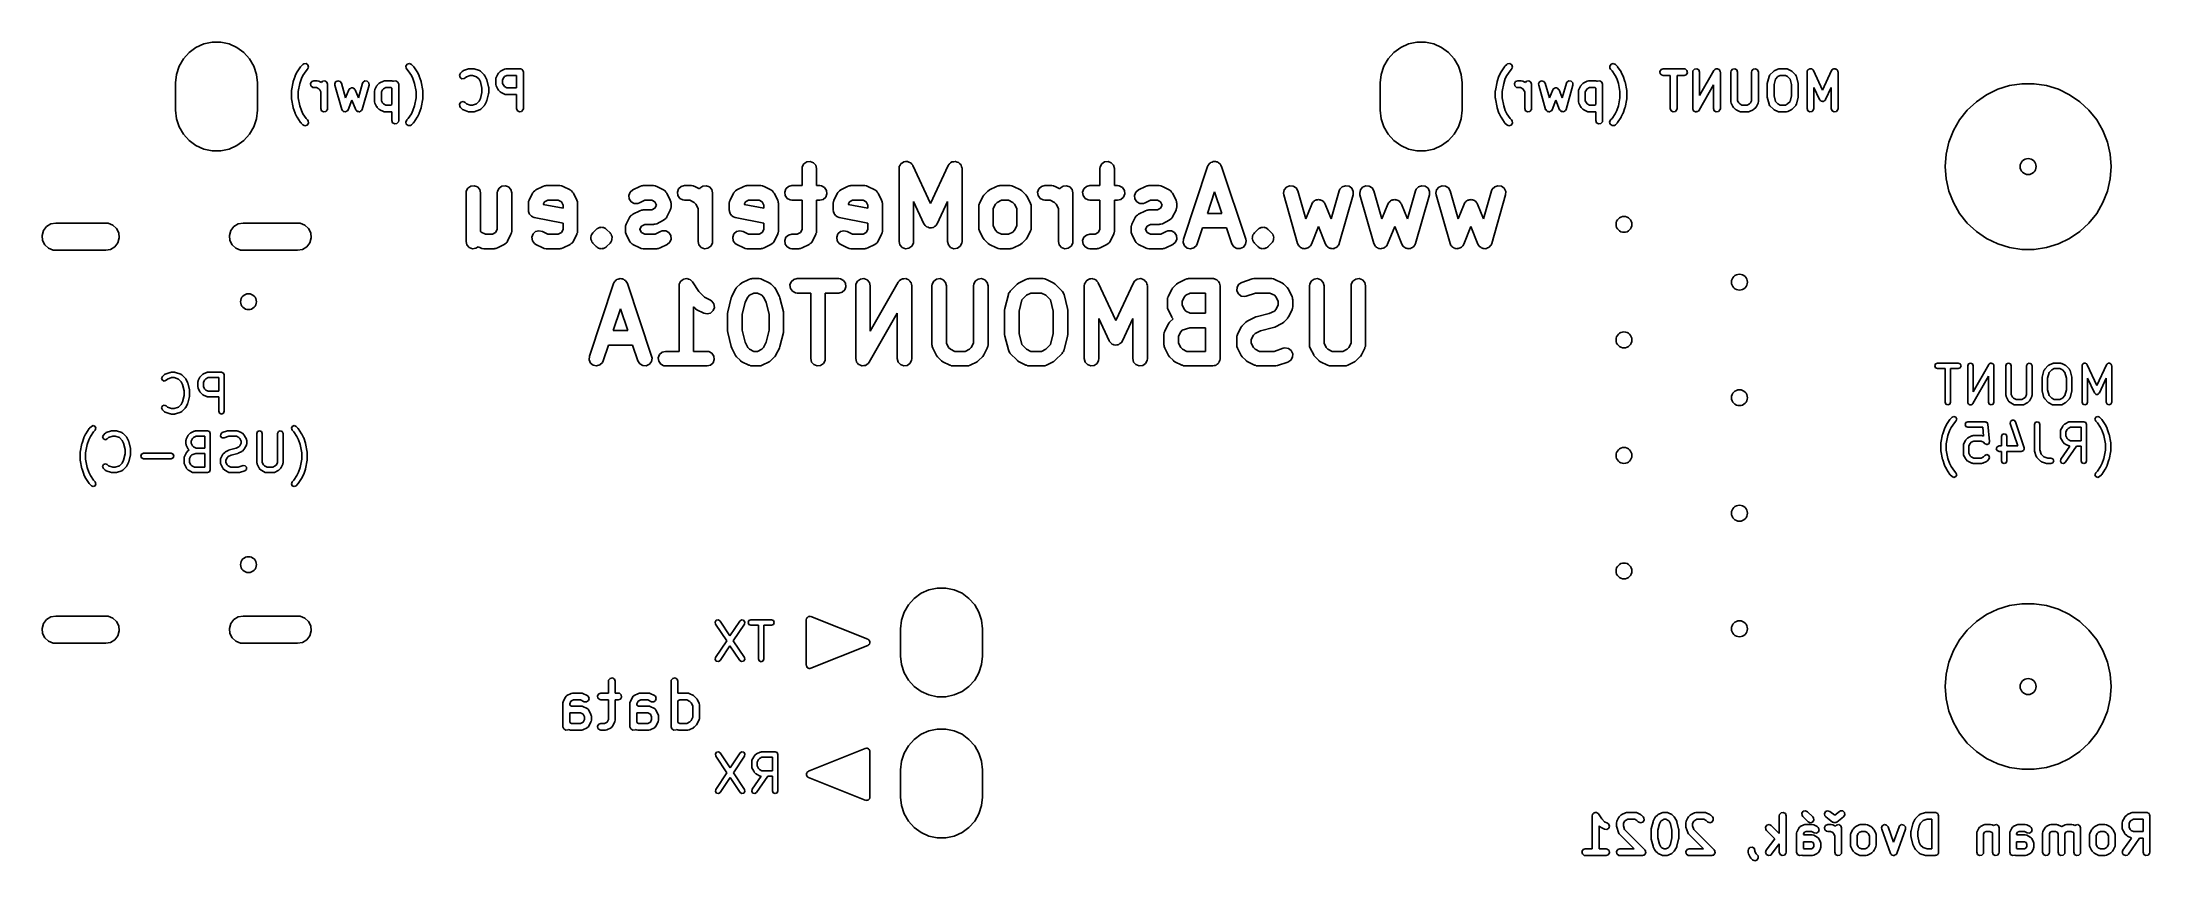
# Model space of a CAD drawing. Extents: x 4.9 to 6.72, y -3.87 to -3.16.
import ezdxf

# ---------------------------------------------------------------- set-up
doc = ezdxf.new("R2010")
doc.units = 0
doc.header["$MEASUREMENT"] = 0
doc.layers.add('BLACK', color=7, linetype='CONTINUOUS')

msp = doc.modelspace()

# ---------------------------------------------------------------- linework, layer by layer
at = {"layer": 'BLACK', "linetype": 'CONTINUOUS'}
for p, q in [((5.01858, -3.17602), (5.02353, -3.17052)), ((5.02353, -3.17052), (5.02953, -3.16616)), ((5.02953, -3.16616), (5.03629, -3.16315)), ((5.03629, -3.16315), (5.04354, -3.16161)), ((5.04354, -3.16161), (5.05095, -3.16161)), ((5.05095, -3.16161), (5.05819, -3.16315)), ((5.05819, -3.16315), (5.06496, -3.16616)), ((5.06496, -3.16616), (5.07095, -3.17052)), ((5.07095, -3.17052), (5.07591, -3.17602)), ((6.06189, -3.17602), (6.06684, -3.17052)), ((6.06684, -3.17052), (6.07283, -3.16616)), ((6.07283, -3.16616), (6.0796, -3.16315)), ((6.0796, -3.16315), (6.08685, -3.16161)), ((6.08685, -3.16161), (6.09425, -3.16161)), ((6.09425, -3.16161), (6.1015, -3.16315)), ((6.1015, -3.16315), (6.10827, -3.16616)), ((6.10827, -3.16616), (6.11426, -3.17052)), ((6.11426, -3.17052), (6.11922, -3.17602)), ((5.01181, -3.19685), (5.01259, -3.18948)), ((5.01259, -3.18948), (5.01487, -3.18244)), ((5.01487, -3.18244), (5.01858, -3.17602)), ((5.07591, -3.17602), (5.07961, -3.18244)), ((5.07961, -3.18244), (5.0819, -3.18948)), ((5.0819, -3.18948), (5.08268, -3.19685)), ((5.11381, -3.19556), (5.11531, -3.19106)), ((5.11531, -3.19106), (5.11546, -3.19079)), ((5.11546, -3.19079), (5.11547, -3.19067)), ((5.11547, -3.19067), (5.11697, -3.18767)), ((5.11697, -3.18767), (5.11713, -3.18746)), ((5.11713, -3.18746), (5.11715, -3.18735)), ((5.11715, -3.18735), (5.12015, -3.18285)), ((5.12085, -3.19312), (5.11947, -3.19725)), ((5.12015, -3.18285), (5.12046, -3.18253)), ((5.12046, -3.18253), (5.12052, -3.1824)), ((5.12052, -3.1824), (5.12202, -3.1809)), ((5.12217, -3.19048), (5.12085, -3.19312)), ((5.12202, -3.1809), (5.12286, -3.18032)), ((5.1249, -3.18637), (5.12217, -3.19048)), ((5.12286, -3.18032), (5.12487, -3.18014)), ((5.12487, -3.18014), (5.12653, -3.1813)), ((5.1262, -3.18508), (5.1249, -3.18637)), ((5.12705, -3.18325), (5.1262, -3.18508)), ((5.12653, -3.1813), (5.12705, -3.18325)), ((5.21125, -3.18223), (5.2124, -3.18057)), ((5.21142, -3.18424), (5.21125, -3.18223)), ((5.21201, -3.18508), (5.21142, -3.18424)), ((5.2133, -3.18637), (5.21201, -3.18508)), ((5.2124, -3.18057), (5.21436, -3.18005)), ((5.21604, -3.19048), (5.2133, -3.18637)), ((5.21436, -3.18005), (5.21619, -3.1809)), ((5.21736, -3.19312), (5.21604, -3.19048)), ((5.21619, -3.1809), (5.21769, -3.1824)), ((5.21874, -3.19725), (5.21736, -3.19312)), ((5.21769, -3.1824), (5.21794, -3.18277)), ((5.21794, -3.18277), (5.21805, -3.18285)), ((5.21805, -3.18285), (5.22105, -3.18735)), ((5.22105, -3.18735), (5.22116, -3.1876)), ((5.22116, -3.1876), (5.22124, -3.18767)), ((5.22124, -3.18767), (5.22274, -3.19067)), ((5.22274, -3.19067), (5.22283, -3.19097)), ((5.22283, -3.19097), (5.2229, -3.19106)), ((5.2229, -3.19106), (5.2244, -3.19556)), ((5.25765, -3.19023), (5.2585, -3.1884)), ((5.25817, -3.19219), (5.25765, -3.19023)), ((5.25983, -3.19334), (5.25817, -3.19219)), ((5.2585, -3.1884), (5.26, -3.1869)), ((5.26184, -3.19317), (5.25983, -3.19334)), ((5.26, -3.1869), (5.26084, -3.18632)), ((5.26084, -3.18632), (5.26102, -3.1863)), ((5.26102, -3.1863), (5.26116, -3.18619)), ((5.26116, -3.18619), (5.26566, -3.18469)), ((5.26268, -3.19258), (5.26184, -3.19317)), ((5.26369, -3.19157), (5.26268, -3.19258)), ((5.26707, -3.19044), (5.26369, -3.19157)), ((5.26566, -3.18469), (5.26653, -3.18456)), ((5.26653, -3.18456), (5.26659, -3.18454)), ((5.26659, -3.18454), (5.26959, -3.18454)), ((5.26911, -3.19044), (5.26707, -3.19044)), ((5.2725, -3.19157), (5.26911, -3.19044)), ((5.26959, -3.18454), (5.27046, -3.18469)), ((5.27046, -3.18469), (5.27053, -3.18469)), ((5.27053, -3.18469), (5.27502, -3.18619)), ((5.27466, -3.19374), (5.2725, -3.19157)), ((5.2758, -3.19602), (5.27466, -3.19374)), ((5.27502, -3.18619), (5.27593, -3.18668)), ((5.27593, -3.18668), (5.27602, -3.18683)), ((5.27602, -3.18683), (5.27618, -3.1869)), ((5.27618, -3.1869), (5.27918, -3.1899)), ((5.27918, -3.1899), (5.27968, -3.19063)), ((5.27968, -3.19063), (5.27973, -3.19067)), ((5.27973, -3.19067), (5.28123, -3.19367)), ((5.28123, -3.19367), (5.28138, -3.19416)), ((5.28138, -3.19416), (5.28145, -3.19427)), ((5.28914, -3.19349), (5.28931, -3.19248)), ((5.28914, -3.19799), (5.28914, -3.19349)), ((5.28931, -3.19248), (5.28943, -3.19235)), ((5.28943, -3.19235), (5.28945, -3.19217)), ((5.28945, -3.19217), (5.29095, -3.18917)), ((5.29095, -3.18917), (5.29147, -3.18846)), ((5.29147, -3.18846), (5.2915, -3.1884)), ((5.2915, -3.1884), (5.293, -3.1869)), ((5.293, -3.1869), (5.29372, -3.1864)), ((5.29372, -3.1864), (5.29377, -3.18635)), ((5.29377, -3.18635), (5.29677, -3.18485)), ((5.29601, -3.19224), (5.29504, -3.19419)), ((5.29684, -3.19142), (5.29601, -3.19224)), ((5.29677, -3.18485), (5.29775, -3.18456)), ((5.29878, -3.19044), (5.29684, -3.19142)), ((5.29775, -3.18456), (5.29792, -3.1846)), ((5.29792, -3.1846), (5.29809, -3.18454)), ((5.29809, -3.18454), (5.31009, -3.18454)), ((5.30713, -3.19044), (5.29878, -3.19044)), ((5.30713, -3.20104), (5.30713, -3.19044)), ((5.31009, -3.18454), (5.31047, -3.18461)), ((5.31047, -3.18461), (5.3106, -3.18458)), ((5.3106, -3.18458), (5.31071, -3.18465)), ((5.31071, -3.18465), (5.3111, -3.18472)), ((5.3111, -3.18472), (5.31168, -3.18521)), ((5.31168, -3.18521), (5.31235, -3.18559)), ((5.31235, -3.18559), (5.31244, -3.18584)), ((5.31244, -3.18584), (5.31264, -3.18602)), ((5.31264, -3.18602), (5.31278, -3.18677)), ((5.31278, -3.18677), (5.31304, -3.18749)), ((5.31304, -3.18749), (5.31304, -3.21899)), ((6.05512, -3.19685), (6.05589, -3.18948)), ((6.05589, -3.18948), (6.05818, -3.18244)), ((6.05818, -3.18244), (6.06189, -3.17602)), ((6.11922, -3.17602), (6.12292, -3.18244)), ((6.12292, -3.18244), (6.12521, -3.18948)), ((6.12521, -3.18948), (6.12598, -3.19685)), ((6.15637, -3.19556), (6.15787, -3.19106)), ((6.15787, -3.19106), (6.15801, -3.19079)), ((6.15801, -3.19079), (6.15803, -3.19067)), ((6.15803, -3.19067), (6.15953, -3.18767)), ((6.15953, -3.18767), (6.15969, -3.18746)), ((6.15969, -3.18746), (6.15971, -3.18735)), ((6.15971, -3.18735), (6.16271, -3.18285)), ((6.1634, -3.19312), (6.16203, -3.19725)), ((6.16271, -3.18285), (6.16302, -3.18253)), ((6.16302, -3.18253), (6.16308, -3.1824)), ((6.16308, -3.1824), (6.16458, -3.1809)), ((6.16473, -3.19048), (6.1634, -3.19312)), ((6.16458, -3.1809), (6.16542, -3.18032)), ((6.16746, -3.18637), (6.16473, -3.19048)), ((6.16542, -3.18032), (6.16743, -3.18014)), ((6.16743, -3.18014), (6.16909, -3.1813)), ((6.16875, -3.18508), (6.16746, -3.18637)), ((6.16961, -3.18325), (6.16875, -3.18508)), ((6.16909, -3.1813), (6.16961, -3.18325)), ((6.2538, -3.18223), (6.25496, -3.18057)), ((6.25398, -3.18424), (6.2538, -3.18223)), ((6.25457, -3.18508), (6.25398, -3.18424)), ((6.25586, -3.18637), (6.25457, -3.18508)), ((6.25496, -3.18057), (6.25691, -3.18005)), ((6.2586, -3.19048), (6.25586, -3.18637)), ((6.25691, -3.18005), (6.25874, -3.1809)), ((6.25992, -3.19312), (6.2586, -3.19048)), ((6.25874, -3.1809), (6.26024, -3.1824)), ((6.26129, -3.19725), (6.25992, -3.19312)), ((6.26024, -3.1824), (6.2605, -3.18277)), ((6.2605, -3.18277), (6.26061, -3.18285)), ((6.26061, -3.18285), (6.26361, -3.18735)), ((6.26361, -3.18735), (6.26372, -3.1876)), ((6.26372, -3.1876), (6.2638, -3.18767)), ((6.2638, -3.18767), (6.2653, -3.19067)), ((6.2653, -3.19067), (6.26538, -3.19097)), ((6.26538, -3.19097), (6.26546, -3.19106)), ((6.26546, -3.19106), (6.26696, -3.19556)), ((6.29724, -3.18698), (6.29825, -3.18523)), ((6.29759, -3.18897), (6.29724, -3.18698)), ((6.29914, -3.19027), (6.29759, -3.18897)), ((6.29825, -3.18523), (6.30015, -3.18454)), ((6.30015, -3.19044), (6.29914, -3.19027)), ((6.30015, -3.18454), (6.31815, -3.18454)), ((6.3062, -3.19044), (6.30015, -3.19044)), ((6.3062, -3.21899), (6.3062, -3.19044)), ((6.31815, -3.19044), (6.3121, -3.19044)), ((6.3121, -3.19044), (6.3121, -3.21899)), ((6.31815, -3.18454), (6.31916, -3.18472)), ((6.32005, -3.18975), (6.31815, -3.19044)), ((6.31916, -3.18472), (6.3207, -3.18602)), ((6.32106, -3.188), (6.32005, -3.18975)), ((6.3207, -3.18602), (6.32106, -3.188)), ((6.32569, -3.18749), (6.32587, -3.18648)), ((6.32569, -3.21899), (6.32569, -3.18749)), ((6.32587, -3.18648), (6.32717, -3.18493)), ((6.32717, -3.18493), (6.32916, -3.18458)), ((6.32916, -3.18458), (6.33091, -3.18559)), ((6.33091, -3.18559), (6.3316, -3.18749)), ((6.3316, -3.20787), (6.34408, -3.18603)), ((6.3316, -3.18749), (6.3316, -3.20787)), ((6.34408, -3.18603), (6.34474, -3.18524)), ((6.34474, -3.18524), (6.34499, -3.18514)), ((6.34499, -3.18514), (6.34517, -3.18493)), ((6.34517, -3.18493), (6.34592, -3.1848)), ((6.34592, -3.1848), (6.34663, -3.18454)), ((6.34663, -3.18454), (6.34689, -3.18463)), ((6.34689, -3.18463), (6.34716, -3.18458)), ((6.34716, -3.18458), (6.34782, -3.18496)), ((6.34782, -3.18496), (6.34853, -3.18522)), ((6.34853, -3.18522), (6.34867, -3.18546)), ((6.34867, -3.18546), (6.34891, -3.18559)), ((6.34891, -3.18559), (6.34917, -3.18631)), ((6.34917, -3.18631), (6.34955, -3.18697)), ((6.34955, -3.18697), (6.3495, -3.18724)), ((6.3495, -3.18724), (6.3496, -3.18749)), ((6.3496, -3.18749), (6.3496, -3.21899)), ((6.35869, -3.18749), (6.35887, -3.18648)), ((6.35869, -3.21299), (6.35869, -3.18749)), ((6.35887, -3.18648), (6.36017, -3.18493)), ((6.36017, -3.18493), (6.36215, -3.18458)), ((6.36215, -3.18458), (6.3639, -3.18559)), ((6.3639, -3.18559), (6.36459, -3.18749)), ((6.36459, -3.18749), (6.36459, -3.21229)), ((6.37669, -3.18749), (6.37687, -3.18648)), ((6.37669, -3.21229), (6.37669, -3.18749)), ((6.37687, -3.18648), (6.37816, -3.18493)), ((6.37816, -3.18493), (6.38015, -3.18458)), ((6.38015, -3.18458), (6.3819, -3.18559)), ((6.3819, -3.18559), (6.38259, -3.18749)), ((6.38259, -3.18749), (6.38259, -3.21299)), ((6.39027, -3.19727), (6.39177, -3.19128)), ((6.39177, -3.19128), (6.39219, -3.19034)), ((6.39219, -3.19034), (6.39243, -3.19017)), ((6.39243, -3.19017), (6.39255, -3.1899)), ((6.39255, -3.1899), (6.39555, -3.1869)), ((6.39555, -3.1869), (6.39627, -3.1864)), ((6.3973, -3.1935), (6.39609, -3.19835)), ((6.39627, -3.1864), (6.39632, -3.18635)), ((6.39632, -3.18635), (6.39932, -3.18485)), ((6.39939, -3.19142), (6.3973, -3.1935)), ((6.39932, -3.18485), (6.4003, -3.18456)), ((6.40133, -3.19044), (6.39939, -3.19142)), ((6.4003, -3.18456), (6.40047, -3.1846)), ((6.40047, -3.1846), (6.40064, -3.18454)), ((6.40064, -3.18454), (6.40664, -3.18454)), ((6.40594, -3.19044), (6.40133, -3.19044)), ((6.40789, -3.19142), (6.40594, -3.19044)), ((6.40664, -3.18454), (6.40765, -3.18472)), ((6.40765, -3.18472), (6.40778, -3.18483)), ((6.40778, -3.18483), (6.40796, -3.18485)), ((6.40997, -3.1935), (6.40789, -3.19142)), ((6.40796, -3.18485), (6.41096, -3.18635)), ((6.41118, -3.19835), (6.40997, -3.1935)), ((6.41096, -3.18635), (6.41167, -3.18688)), ((6.41167, -3.18688), (6.41172, -3.1869)), ((6.41172, -3.1869), (6.41472, -3.1899)), ((6.41472, -3.1899), (6.41531, -3.19074)), ((6.41531, -3.19074), (6.41534, -3.19103)), ((6.41534, -3.19103), (6.4155, -3.19128)), ((6.4155, -3.19128), (6.417, -3.19727)), ((6.42468, -3.18749), (6.42486, -3.18648)), ((6.42468, -3.21899), (6.42468, -3.18749)), ((6.42486, -3.18648), (6.42511, -3.18618)), ((6.42511, -3.18618), (6.42521, -3.1858)), ((6.42521, -3.1858), (6.42574, -3.18543)), ((6.42574, -3.18543), (6.42616, -3.18493)), ((6.42616, -3.18493), (6.42655, -3.18487)), ((6.42655, -3.18487), (6.42687, -3.18464)), ((6.42687, -3.18464), (6.42751, -3.1847)), ((6.42751, -3.1847), (6.42815, -3.18458)), ((6.42815, -3.18458), (6.42849, -3.18478)), ((6.42849, -3.18478), (6.42888, -3.18482)), ((6.42888, -3.18482), (6.42934, -3.18527)), ((6.42934, -3.18527), (6.4299, -3.18559)), ((6.4299, -3.18559), (6.43003, -3.18596)), ((6.43003, -3.18596), (6.43031, -3.18624)), ((6.43031, -3.18624), (6.43813, -3.20301)), ((6.43813, -3.20301), (6.44596, -3.18624)), ((6.44596, -3.18624), (6.44654, -3.1854)), ((6.44654, -3.1854), (6.4469, -3.18524)), ((6.4469, -3.18524), (6.44715, -3.18493)), ((6.44715, -3.18493), (6.44779, -3.18482)), ((6.44779, -3.18482), (6.44837, -3.18455)), ((6.44837, -3.18455), (6.44876, -3.18465)), ((6.44876, -3.18465), (6.44914, -3.18458)), ((6.44914, -3.18458), (6.4497, -3.18491)), ((6.4497, -3.18491), (6.45033, -3.18507)), ((6.45033, -3.18507), (6.45055, -3.1854)), ((6.45055, -3.1854), (6.45089, -3.18559)), ((6.45089, -3.18559), (6.45111, -3.1862)), ((6.45111, -3.1862), (6.45148, -3.18673)), ((6.45148, -3.18673), (6.45145, -3.18712)), ((6.45145, -3.18712), (6.45158, -3.18749)), ((6.45158, -3.18749), (6.45158, -3.21899)), ((5.01181, -3.22047), (5.01181, -3.19685)), ((5.08268, -3.19685), (5.08268, -3.22047)), ((5.11216, -3.20399), (5.11224, -3.20355)), ((5.11216, -3.20999), (5.11216, -3.20399)), ((5.1122, -3.21012), (5.11216, -3.20999)), ((5.11222, -3.21057), (5.1122, -3.21012)), ((5.11222, -3.20341), (5.11371, -3.19591)), ((5.11224, -3.20355), (5.11222, -3.20341)), ((5.11371, -3.21807), (5.11222, -3.21057)), ((5.11371, -3.19591), (5.11381, -3.19566)), ((5.11381, -3.19566), (5.11381, -3.19556)), ((5.11947, -3.19725), (5.11806, -3.20428)), ((5.11806, -3.20428), (5.11806, -3.2097)), ((5.11806, -3.2097), (5.11947, -3.21673)), ((5.1287, -3.19748), (5.12971, -3.19573)), ((5.12905, -3.19947), (5.1287, -3.19748)), ((5.1306, -3.20077), (5.12905, -3.19947)), ((5.12971, -3.19573), (5.13161, -3.19504)), ((5.13161, -3.20094), (5.1306, -3.20077)), ((5.13161, -3.19504), (5.13461, -3.19504)), ((5.13391, -3.20094), (5.13161, -3.20094)), ((5.13586, -3.20192), (5.13391, -3.20094)), ((5.13461, -3.19504), (5.13562, -3.19522)), ((5.13562, -3.19522), (5.13575, -3.19533)), ((5.13575, -3.19533), (5.13593, -3.19535)), ((5.13668, -3.20274), (5.13586, -3.20192)), ((5.13593, -3.19535), (5.13823, -3.1965)), ((5.13765, -3.20469), (5.13668, -3.20274)), ((5.13765, -3.21899), (5.13765, -3.20469)), ((5.13823, -3.1965), (5.13913, -3.19543)), ((5.13913, -3.19543), (5.14112, -3.19508)), ((5.14112, -3.19508), (5.14287, -3.19609)), ((5.14287, -3.19609), (5.14356, -3.19799)), ((5.14356, -3.19799), (5.14356, -3.21899)), ((5.14966, -3.19778), (5.15048, -3.19594)), ((5.14977, -3.1988), (5.14966, -3.19778)), ((5.15577, -3.2198), (5.14977, -3.1988)), ((5.15048, -3.19594), (5.1523, -3.19505)), ((5.1523, -3.19505), (5.15426, -3.19554)), ((5.15426, -3.19554), (5.15545, -3.19718)), ((5.15545, -3.19718), (5.15907, -3.20987)), ((5.15907, -3.20987), (5.16186, -3.20289)), ((5.1646, -3.21194), (5.16135, -3.22008)), ((5.16186, -3.20289), (5.16225, -3.20227)), ((5.16225, -3.20227), (5.16228, -3.20216)), ((5.16228, -3.20216), (5.16233, -3.20213)), ((5.16233, -3.20213), (5.1624, -3.20202)), ((5.1624, -3.20202), (5.16322, -3.20159)), ((5.16322, -3.20159), (5.164, -3.2011)), ((5.164, -3.2011), (5.1641, -3.20111)), ((5.1641, -3.20111), (5.16418, -3.20107)), ((5.16418, -3.20107), (5.16509, -3.20126)), ((5.16786, -3.22008), (5.1646, -3.21194)), ((5.16509, -3.20126), (5.166, -3.20139)), ((5.166, -3.20139), (5.16606, -3.20146)), ((5.16606, -3.20146), (5.16616, -3.20148)), ((5.16616, -3.20148), (5.16673, -3.20221)), ((5.16673, -3.20221), (5.16735, -3.20289)), ((5.16735, -3.20289), (5.17014, -3.20987)), ((5.17014, -3.20987), (5.17376, -3.19718)), ((5.17944, -3.1988), (5.17344, -3.2198)), ((5.17376, -3.19718), (5.17421, -3.19626)), ((5.17421, -3.19626), (5.17589, -3.19513)), ((5.17589, -3.19513), (5.17789, -3.19534)), ((5.17789, -3.19534), (5.1793, -3.19679)), ((5.1793, -3.19679), (5.17944, -3.1988)), ((5.18415, -3.20399), (5.18433, -3.20298)), ((5.18415, -3.21299), (5.18415, -3.20399)), ((5.18433, -3.20298), (5.18444, -3.20284)), ((5.18444, -3.20284), (5.18446, -3.20267)), ((5.18446, -3.20267), (5.18596, -3.19967)), ((5.18596, -3.19967), (5.18649, -3.19896)), ((5.18649, -3.19896), (5.18651, -3.1989)), ((5.18651, -3.1989), (5.18801, -3.1974)), ((5.18801, -3.1974), (5.18874, -3.1969)), ((5.18874, -3.1969), (5.18878, -3.19685)), ((5.18878, -3.19685), (5.19178, -3.19535)), ((5.19103, -3.20274), (5.19005, -3.20469)), ((5.19005, -3.20469), (5.19005, -3.21229)), ((5.19005, -3.21229), (5.19103, -3.21424)), ((5.19185, -3.20192), (5.19103, -3.20274)), ((5.19178, -3.19535), (5.19276, -3.19506)), ((5.1938, -3.20094), (5.19185, -3.20192)), ((5.19276, -3.19506), (5.19293, -3.1951)), ((5.19293, -3.1951), (5.1931, -3.19504)), ((5.1931, -3.19504), (5.1991, -3.19504)), ((5.1984, -3.20094), (5.1938, -3.20094)), ((5.19915, -3.20132), (5.1984, -3.20094)), ((5.1991, -3.19504), (5.20011, -3.19522)), ((5.19915, -3.21566), (5.19915, -3.20132)), ((5.20011, -3.19522), (5.20025, -3.19533)), ((5.20025, -3.19533), (5.20042, -3.19535)), ((5.20042, -3.19535), (5.20061, -3.19545)), ((5.20061, -3.19545), (5.20062, -3.19543)), ((5.20062, -3.19543), (5.20261, -3.19508)), ((5.20261, -3.19508), (5.20436, -3.19609)), ((5.20436, -3.19609), (5.20505, -3.19799)), ((5.20505, -3.19799), (5.20505, -3.22949)), ((5.22014, -3.20428), (5.21874, -3.19725)), ((5.21874, -3.21673), (5.22014, -3.2097)), ((5.22014, -3.2097), (5.22014, -3.20428)), ((5.2244, -3.19556), (5.22444, -3.19582)), ((5.22444, -3.19582), (5.22449, -3.19591)), ((5.22449, -3.19591), (5.22599, -3.20341)), ((5.22599, -3.21057), (5.22449, -3.21807)), ((5.22605, -3.20999), (5.22597, -3.21043)), ((5.22597, -3.21043), (5.22599, -3.21057)), ((5.22599, -3.20341), (5.226, -3.20386)), ((5.226, -3.20386), (5.22605, -3.20399)), ((5.22605, -3.20399), (5.22605, -3.20999)), ((5.27466, -3.21274), (5.2758, -3.21046)), ((5.27714, -3.20135), (5.2758, -3.19602)), ((5.2758, -3.21046), (5.27714, -3.20513)), ((5.27714, -3.20513), (5.27714, -3.20135)), ((5.28145, -3.21221), (5.28125, -3.21267)), ((5.28145, -3.19427), (5.28295, -3.20027)), ((5.28295, -3.20621), (5.28145, -3.21221)), ((5.28304, -3.20549), (5.28294, -3.20607)), ((5.28294, -3.20607), (5.28295, -3.20621)), ((5.28295, -3.20027), (5.283, -3.20086)), ((5.283, -3.20086), (5.28304, -3.20099)), ((5.28304, -3.20099), (5.28304, -3.20549)), ((5.2892, -3.19816), (5.28914, -3.19799)), ((5.28916, -3.19833), (5.2892, -3.19816)), ((5.28945, -3.19931), (5.28916, -3.19833)), ((5.29095, -3.20231), (5.28945, -3.19931)), ((5.29099, -3.20236), (5.29095, -3.20231)), ((5.2915, -3.20308), (5.29099, -3.20236)), ((5.293, -3.20458), (5.2915, -3.20308)), ((5.29306, -3.20461), (5.293, -3.20458)), ((5.29377, -3.20513), (5.29306, -3.20461)), ((5.29677, -3.20663), (5.29377, -3.20513)), ((5.29504, -3.19419), (5.29504, -3.19729)), ((5.29504, -3.19729), (5.29601, -3.19924)), ((5.29601, -3.19924), (5.29684, -3.20006)), ((5.29694, -3.20665), (5.29677, -3.20663)), ((5.29684, -3.20006), (5.29878, -3.20104)), ((5.29708, -3.20676), (5.29694, -3.20665)), ((5.29809, -3.20694), (5.29708, -3.20676)), ((5.30713, -3.20694), (5.29809, -3.20694)), ((5.29878, -3.20104), (5.30713, -3.20104)), ((5.30713, -3.21899), (5.30713, -3.20694)), ((6.05512, -3.22047), (6.05512, -3.19685)), ((6.12598, -3.19685), (6.12598, -3.22047)), ((6.15471, -3.20399), (6.15479, -3.20355)), ((6.15471, -3.20999), (6.15471, -3.20399)), ((6.15476, -3.21012), (6.15471, -3.20999)), ((6.15477, -3.21057), (6.15476, -3.21012)), ((6.15477, -3.20341), (6.15627, -3.19591)), ((6.15479, -3.20355), (6.15477, -3.20341)), ((6.15627, -3.21807), (6.15477, -3.21057)), ((6.15627, -3.19591), (6.15637, -3.19566)), ((6.15637, -3.19566), (6.15637, -3.19556)), ((6.16203, -3.19725), (6.16062, -3.20428)), ((6.16062, -3.20428), (6.16062, -3.2097)), ((6.16062, -3.2097), (6.16203, -3.21673)), ((6.17126, -3.19748), (6.17227, -3.19573)), ((6.17161, -3.19947), (6.17126, -3.19748)), ((6.17316, -3.20077), (6.17161, -3.19947)), ((6.17227, -3.19573), (6.17417, -3.19504)), ((6.17417, -3.20094), (6.17316, -3.20077)), ((6.17417, -3.19504), (6.17717, -3.19504)), ((6.17647, -3.20094), (6.17417, -3.20094)), ((6.17842, -3.20192), (6.17647, -3.20094)), ((6.17717, -3.19504), (6.17818, -3.19522)), ((6.17818, -3.19522), (6.17831, -3.19533)), ((6.17831, -3.19533), (6.17849, -3.19535)), ((6.17924, -3.20274), (6.17842, -3.20192)), ((6.17849, -3.19535), (6.18079, -3.1965)), ((6.18021, -3.20469), (6.17924, -3.20274)), ((6.18021, -3.21899), (6.18021, -3.20469)), ((6.18079, -3.1965), (6.18169, -3.19543)), ((6.18169, -3.19543), (6.18368, -3.19508)), ((6.18368, -3.19508), (6.18543, -3.19609)), ((6.18543, -3.19609), (6.18612, -3.19799)), ((6.18612, -3.19799), (6.18612, -3.21899)), ((6.19222, -3.19778), (6.19304, -3.19594)), ((6.19232, -3.1988), (6.19222, -3.19778)), ((6.19832, -3.2198), (6.19232, -3.1988)), ((6.19304, -3.19594), (6.19486, -3.19505)), ((6.19486, -3.19505), (6.19682, -3.19554)), ((6.19682, -3.19554), (6.198, -3.19718)), ((6.198, -3.19718), (6.20163, -3.20987)), ((6.20163, -3.20987), (6.20442, -3.20289)), ((6.20716, -3.21194), (6.2039, -3.22008)), ((6.20442, -3.20289), (6.20481, -3.20227)), ((6.20481, -3.20227), (6.20484, -3.20216)), ((6.20484, -3.20216), (6.20489, -3.20213)), ((6.20489, -3.20213), (6.20496, -3.20202)), ((6.20496, -3.20202), (6.20577, -3.20159)), ((6.20577, -3.20159), (6.20656, -3.2011)), ((6.20656, -3.2011), (6.20665, -3.20111)), ((6.20665, -3.20111), (6.20674, -3.20107)), ((6.20674, -3.20107), (6.20764, -3.20126)), ((6.21042, -3.22008), (6.20716, -3.21194)), ((6.20764, -3.20126), (6.20856, -3.20139)), ((6.20856, -3.20139), (6.20862, -3.20146)), ((6.20862, -3.20146), (6.20872, -3.20148)), ((6.20872, -3.20148), (6.20929, -3.20221)), ((6.20929, -3.20221), (6.2099, -3.20289)), ((6.2099, -3.20289), (6.21269, -3.20987)), ((6.21269, -3.20987), (6.21632, -3.19718)), ((6.222, -3.1988), (6.216, -3.2198)), ((6.21632, -3.19718), (6.21677, -3.19626)), ((6.21677, -3.19626), (6.21844, -3.19513)), ((6.21844, -3.19513), (6.22045, -3.19534)), ((6.22045, -3.19534), (6.22186, -3.19679)), ((6.22186, -3.19679), (6.222, -3.1988)), ((6.22671, -3.20399), (6.22688, -3.20298)), ((6.22671, -3.21299), (6.22671, -3.20399)), ((6.22688, -3.20298), (6.227, -3.20284)), ((6.227, -3.20284), (6.22702, -3.20267)), ((6.22702, -3.20267), (6.22852, -3.19967)), ((6.22852, -3.19967), (6.22904, -3.19896)), ((6.22904, -3.19896), (6.22907, -3.1989)), ((6.22907, -3.1989), (6.23057, -3.1974)), ((6.23057, -3.1974), (6.23129, -3.1969)), ((6.23129, -3.1969), (6.23134, -3.19685)), ((6.23134, -3.19685), (6.23434, -3.19535)), ((6.23359, -3.20274), (6.23261, -3.20469)), ((6.23261, -3.20469), (6.23261, -3.21229)), ((6.23261, -3.21229), (6.23359, -3.21424)), ((6.23441, -3.20192), (6.23359, -3.20274)), ((6.23434, -3.19535), (6.23532, -3.19506)), ((6.23636, -3.20094), (6.23441, -3.20192)), ((6.23532, -3.19506), (6.23549, -3.1951)), ((6.23549, -3.1951), (6.23566, -3.19504)), ((6.23566, -3.19504), (6.24166, -3.19504)), ((6.24096, -3.20094), (6.23636, -3.20094)), ((6.2417, -3.20132), (6.24096, -3.20094)), ((6.24166, -3.19504), (6.24267, -3.19522)), ((6.2417, -3.21566), (6.2417, -3.20132)), ((6.24267, -3.19522), (6.2428, -3.19533)), ((6.2428, -3.19533), (6.24298, -3.19535)), ((6.24298, -3.19535), (6.24317, -3.19545)), ((6.24317, -3.19545), (6.24318, -3.19543)), ((6.24318, -3.19543), (6.24517, -3.19508)), ((6.24517, -3.19508), (6.24692, -3.19609)), ((6.24692, -3.19609), (6.24761, -3.19799)), ((6.24761, -3.19799), (6.24761, -3.22949)), ((6.2627, -3.20428), (6.26129, -3.19725)), ((6.26129, -3.21673), (6.2627, -3.2097)), ((6.2627, -3.2097), (6.2627, -3.20428)), ((6.26696, -3.19556), (6.26699, -3.19582)), ((6.26699, -3.19582), (6.26705, -3.19591)), ((6.26705, -3.19591), (6.26855, -3.20341)), ((6.26855, -3.21057), (6.26705, -3.21807)), ((6.26861, -3.20999), (6.26853, -3.21043)), ((6.26853, -3.21043), (6.26855, -3.21057)), ((6.26855, -3.20341), (6.26856, -3.20386)), ((6.26856, -3.20386), (6.26861, -3.20399)), ((6.26861, -3.20399), (6.26861, -3.20999)), ((6.34369, -3.19861), (6.33121, -3.22045)), ((6.34369, -3.21899), (6.34369, -3.19861)), ((6.36459, -3.21229), (6.36557, -3.21424)), ((6.37571, -3.21424), (6.37669, -3.21229)), ((6.39019, -3.19799), (6.39029, -3.19741)), ((6.39019, -3.20849), (6.39019, -3.19799)), ((6.39023, -3.20862), (6.39019, -3.20849)), ((6.39027, -3.20921), (6.39023, -3.20862)), ((6.39029, -3.19741), (6.39027, -3.19727)), ((6.39177, -3.2152), (6.39027, -3.20921)), ((6.39609, -3.19835), (6.39609, -3.20813)), ((6.39609, -3.20813), (6.3973, -3.21298)), ((6.40997, -3.21298), (6.41118, -3.20813)), ((6.41118, -3.20813), (6.41118, -3.19835)), ((6.417, -3.20921), (6.4155, -3.2152)), ((6.41709, -3.20849), (6.41699, -3.20907)), ((6.41699, -3.20907), (6.417, -3.20921)), ((6.417, -3.19727), (6.41704, -3.19786)), ((6.41704, -3.19786), (6.41709, -3.19799)), ((6.41709, -3.19799), (6.41709, -3.20849)), ((6.43546, -3.21124), (6.43059, -3.2008)), ((6.43059, -3.2008), (6.43059, -3.21899)), ((6.436, -3.21178), (6.43546, -3.21124)), ((6.43644, -3.21241), (6.436, -3.21178)), ((6.4367, -3.21248), (6.43644, -3.21241)), ((6.43953, -3.2124), (6.4389, -3.21284)), ((6.44022, -3.21208), (6.43953, -3.2124)), ((6.44044, -3.21176), (6.44022, -3.21208)), ((6.44055, -3.21168), (6.44044, -3.21176)), ((6.44059, -3.21156), (6.44055, -3.21168)), ((6.44081, -3.21124), (6.44059, -3.21156)), ((6.44568, -3.2008), (6.44081, -3.21124)), ((6.44568, -3.21899), (6.44568, -3.2008)), ((6.57134, -3.21312), (6.58022, -3.20707)), ((6.58022, -3.20707), (6.58989, -3.20241)), ((6.58989, -3.20241), (6.60015, -3.19924)), ((6.60015, -3.19924), (6.61077, -3.19764)), ((6.61077, -3.19764), (6.62151, -3.19764)), ((6.62151, -3.19764), (6.63213, -3.19924)), ((6.63213, -3.19924), (6.64239, -3.20241)), ((6.64239, -3.20241), (6.65207, -3.20707)), ((6.65207, -3.20707), (6.66094, -3.21312)), ((5.01259, -3.22784), (5.01181, -3.22047)), ((5.01487, -3.23488), (5.01259, -3.22784)), ((5.0819, -3.22784), (5.07961, -3.23488)), ((5.08268, -3.22047), (5.0819, -3.22784)), ((5.11377, -3.21816), (5.11371, -3.21807)), ((5.11381, -3.21842), (5.11377, -3.21816)), ((5.11531, -3.22292), (5.11381, -3.21842)), ((5.11538, -3.22301), (5.11531, -3.22292)), ((5.11547, -3.22331), (5.11538, -3.22301)), ((5.11697, -3.22631), (5.11547, -3.22331)), ((5.11705, -3.22638), (5.11697, -3.22631)), ((5.11715, -3.22663), (5.11705, -3.22638)), ((5.12015, -3.23112), (5.11715, -3.22663)), ((5.11947, -3.21673), (5.12085, -3.22085)), ((5.12085, -3.22085), (5.12217, -3.2235)), ((5.12217, -3.2235), (5.1249, -3.22761)), ((5.1249, -3.22761), (5.1262, -3.2289)), ((5.1262, -3.2289), (5.12679, -3.22974)), ((5.12679, -3.22974), (5.12696, -3.23175)), ((5.13835, -3.22089), (5.13765, -3.21899)), ((5.14009, -3.2219), (5.13835, -3.22089)), ((5.14208, -3.22155), (5.14009, -3.2219)), ((5.14338, -3.22), (5.14208, -3.22155)), ((5.14356, -3.21899), (5.14338, -3.22)), ((5.1558, -3.21985), (5.15577, -3.2198)), ((5.1558, -3.21991), (5.1558, -3.21985)), ((5.15639, -3.22066), (5.1558, -3.21991)), ((5.15695, -3.22143), (5.15639, -3.22066)), ((5.15701, -3.22145), (5.15695, -3.22143)), ((5.15705, -3.2215), (5.15701, -3.22145)), ((5.15798, -3.22169), (5.15705, -3.2215)), ((5.15891, -3.22192), (5.15798, -3.22169)), ((5.15897, -3.2219), (5.15891, -3.22192)), ((5.15903, -3.22191), (5.15897, -3.2219)), ((5.15987, -3.22146), (5.15903, -3.22191)), ((5.16073, -3.22104), (5.15987, -3.22146)), ((5.16075, -3.22099), (5.16073, -3.22104)), ((5.16081, -3.22096), (5.16075, -3.22099)), ((5.16135, -3.22008), (5.16081, -3.22096)), ((5.1679, -3.22013), (5.16786, -3.22008)), ((5.16791, -3.22019), (5.1679, -3.22013)), ((5.16857, -3.22088), (5.16791, -3.22019)), ((5.16921, -3.22159), (5.16857, -3.22088)), ((5.16927, -3.2216), (5.16921, -3.22159)), ((5.16931, -3.22164), (5.16927, -3.2216)), ((5.17026, -3.22174), (5.16931, -3.22164)), ((5.17121, -3.22188), (5.17026, -3.22174)), ((5.17126, -3.22185), (5.17121, -3.22188)), ((5.17132, -3.22185), (5.17126, -3.22185)), ((5.17211, -3.22132), (5.17132, -3.22185)), ((5.17292, -3.22081), (5.17211, -3.22132)), ((5.17294, -3.22076), (5.17292, -3.22081)), ((5.17299, -3.22072), (5.17294, -3.22076)), ((5.17344, -3.2198), (5.17299, -3.22072)), ((5.18421, -3.21315), (5.18415, -3.21299)), ((5.18417, -3.21333), (5.18421, -3.21315)), ((5.18446, -3.21431), (5.18417, -3.21333)), ((5.18596, -3.21731), (5.18446, -3.21431)), ((5.18601, -3.21735), (5.18596, -3.21731)), ((5.18651, -3.21808), (5.18601, -3.21735)), ((5.18801, -3.21958), (5.18651, -3.21808)), ((5.18807, -3.2196), (5.18801, -3.21958)), ((5.18878, -3.22013), (5.18807, -3.2196)), ((5.19178, -3.22163), (5.18878, -3.22013)), ((5.19103, -3.21424), (5.19185, -3.21506)), ((5.19196, -3.22165), (5.19178, -3.22163)), ((5.19185, -3.21506), (5.1938, -3.21604)), ((5.19209, -3.22176), (5.19196, -3.22165)), ((5.1931, -3.22194), (5.19209, -3.22176)), ((5.1991, -3.22194), (5.1931, -3.22194)), ((5.1938, -3.21604), (5.1984, -3.21604)), ((5.1984, -3.21604), (5.19915, -3.21566)), ((5.19915, -3.22192), (5.1991, -3.22194)), ((5.19915, -3.22949), (5.19915, -3.22192)), ((5.19984, -3.23138), (5.19915, -3.22949)), ((5.20487, -3.2305), (5.20358, -3.23204)), ((5.20505, -3.22949), (5.20487, -3.2305)), ((5.21116, -3.23073), (5.21201, -3.2289)), ((5.21201, -3.2289), (5.2133, -3.22761)), ((5.2133, -3.22761), (5.21604, -3.2235)), ((5.21604, -3.2235), (5.21736, -3.22085)), ((5.21736, -3.22085), (5.21874, -3.21673)), ((5.22105, -3.22663), (5.21805, -3.23112)), ((5.22108, -3.22652), (5.22105, -3.22663)), ((5.22124, -3.22631), (5.22108, -3.22652)), ((5.22274, -3.22331), (5.22124, -3.22631)), ((5.22275, -3.22319), (5.22274, -3.22331)), ((5.2229, -3.22292), (5.22275, -3.22319)), ((5.2244, -3.21842), (5.2229, -3.22292)), ((5.22449, -3.21807), (5.2244, -3.21832)), ((5.2244, -3.21832), (5.2244, -3.21842)), ((5.25774, -3.21522), (5.2589, -3.21357)), ((5.25792, -3.21724), (5.25774, -3.21522)), ((5.2585, -3.21808), (5.25792, -3.21724)), ((5.26, -3.21958), (5.2585, -3.21808)), ((5.2589, -3.21357), (5.26085, -3.21305)), ((5.26016, -3.21965), (5.26, -3.21958)), ((5.26026, -3.2198), (5.26016, -3.21965)), ((5.26116, -3.22029), (5.26026, -3.2198)), ((5.26085, -3.21305), (5.26268, -3.2139)), ((5.26566, -3.22179), (5.26116, -3.22029)), ((5.26268, -3.2139), (5.26369, -3.21491)), ((5.26369, -3.21491), (5.26707, -3.21604)), ((5.26572, -3.22179), (5.26566, -3.22179)), ((5.26659, -3.22194), (5.26572, -3.22179)), ((5.26959, -3.22194), (5.26659, -3.22194)), ((5.26707, -3.21604), (5.26911, -3.21604)), ((5.26911, -3.21604), (5.2725, -3.21491)), ((5.26965, -3.22192), (5.26959, -3.22194)), ((5.27053, -3.22179), (5.26965, -3.22192)), ((5.27502, -3.22029), (5.27053, -3.22179)), ((5.2725, -3.21491), (5.27466, -3.21274)), ((5.27516, -3.22018), (5.27502, -3.22029)), ((5.27534, -3.22016), (5.27516, -3.22018)), ((5.27618, -3.21958), (5.27534, -3.22016)), ((5.27918, -3.21658), (5.27618, -3.21958)), ((5.27921, -3.21652), (5.27918, -3.21658)), ((5.27973, -3.21581), (5.27921, -3.21652)), ((5.28123, -3.21281), (5.27973, -3.21581)), ((5.28125, -3.21267), (5.28123, -3.21281)), ((5.30782, -3.22089), (5.30713, -3.21899)), ((5.30957, -3.2219), (5.30782, -3.22089)), ((5.31156, -3.22155), (5.30957, -3.2219)), ((5.31286, -3.22), (5.31156, -3.22155)), ((5.31304, -3.21899), (5.31286, -3.22)), ((6.05589, -3.22784), (6.05512, -3.22047)), ((6.05818, -3.23488), (6.05589, -3.22784)), ((6.12521, -3.22784), (6.12292, -3.23488)), ((6.12598, -3.22047), (6.12521, -3.22784)), ((6.15633, -3.21816), (6.15627, -3.21807)), ((6.15637, -3.21842), (6.15633, -3.21816)), ((6.15787, -3.22292), (6.15637, -3.21842)), ((6.15794, -3.22301), (6.15787, -3.22292)), ((6.15803, -3.22331), (6.15794, -3.22301)), ((6.15953, -3.22631), (6.15803, -3.22331)), ((6.1596, -3.22638), (6.15953, -3.22631)), ((6.15971, -3.22663), (6.1596, -3.22638)), ((6.16271, -3.23112), (6.15971, -3.22663)), ((6.16203, -3.21673), (6.1634, -3.22085)), ((6.1634, -3.22085), (6.16473, -3.2235)), ((6.16473, -3.2235), (6.16746, -3.22761)), ((6.16746, -3.22761), (6.16875, -3.2289)), ((6.16875, -3.2289), (6.16934, -3.22974)), ((6.16934, -3.22974), (6.16952, -3.23175)), ((6.1809, -3.22089), (6.18021, -3.21899)), ((6.18265, -3.2219), (6.1809, -3.22089)), ((6.18464, -3.22155), (6.18265, -3.2219)), ((6.18594, -3.22), (6.18464, -3.22155)), ((6.18612, -3.21899), (6.18594, -3.22)), ((6.19836, -3.21985), (6.19832, -3.2198)), ((6.19836, -3.21991), (6.19836, -3.21985)), ((6.19895, -3.22066), (6.19836, -3.21991)), ((6.19951, -3.22143), (6.19895, -3.22066)), ((6.19957, -3.22145), (6.19951, -3.22143)), ((6.19961, -3.2215), (6.19957, -3.22145)), ((6.20054, -3.22169), (6.19961, -3.2215)), ((6.20147, -3.22192), (6.20054, -3.22169)), ((6.20152, -3.2219), (6.20147, -3.22192)), ((6.20158, -3.22191), (6.20152, -3.2219)), ((6.20243, -3.22146), (6.20158, -3.22191)), ((6.20328, -3.22104), (6.20243, -3.22146)), ((6.20331, -3.22099), (6.20328, -3.22104)), ((6.20336, -3.22096), (6.20331, -3.22099)), ((6.2039, -3.22008), (6.20336, -3.22096)), ((6.21046, -3.22013), (6.21042, -3.22008)), ((6.21046, -3.22019), (6.21046, -3.22013)), ((6.21113, -3.22088), (6.21046, -3.22019)), ((6.21177, -3.22159), (6.21113, -3.22088)), ((6.21183, -3.2216), (6.21177, -3.22159)), ((6.21187, -3.22164), (6.21183, -3.2216)), ((6.21282, -3.22174), (6.21187, -3.22164)), ((6.21376, -3.22188), (6.21282, -3.22174)), ((6.21382, -3.22185), (6.21376, -3.22188)), ((6.21388, -3.22185), (6.21382, -3.22185)), ((6.21467, -3.22132), (6.21388, -3.22185)), ((6.21548, -3.22081), (6.21467, -3.22132)), ((6.2155, -3.22076), (6.21548, -3.22081)), ((6.21555, -3.22072), (6.2155, -3.22076)), ((6.216, -3.2198), (6.21555, -3.22072)), ((6.22677, -3.21315), (6.22671, -3.21299)), ((6.22673, -3.21333), (6.22677, -3.21315)), ((6.22702, -3.21431), (6.22673, -3.21333)), ((6.22852, -3.21731), (6.22702, -3.21431)), ((6.22856, -3.21735), (6.22852, -3.21731)), ((6.22907, -3.21808), (6.22856, -3.21735)), ((6.23057, -3.21958), (6.22907, -3.21808)), ((6.23063, -3.2196), (6.23057, -3.21958)), ((6.23134, -3.22013), (6.23063, -3.2196)), ((6.23434, -3.22163), (6.23134, -3.22013)), ((6.23359, -3.21424), (6.23441, -3.21506)), ((6.23451, -3.22165), (6.23434, -3.22163)), ((6.23441, -3.21506), (6.23636, -3.21604)), ((6.23465, -3.22176), (6.23451, -3.22165)), ((6.23566, -3.22194), (6.23465, -3.22176)), ((6.24166, -3.22194), (6.23566, -3.22194)), ((6.23636, -3.21604), (6.24096, -3.21604)), ((6.24096, -3.21604), (6.2417, -3.21566)), ((6.2417, -3.22192), (6.24166, -3.22194)), ((6.2417, -3.22949), (6.2417, -3.22192)), ((6.24239, -3.23138), (6.2417, -3.22949)), ((6.24743, -3.2305), (6.24613, -3.23204)), ((6.24761, -3.22949), (6.24743, -3.2305)), ((6.25371, -3.23073), (6.25457, -3.2289)), ((6.25457, -3.2289), (6.25586, -3.22761)), ((6.25586, -3.22761), (6.2586, -3.2235)), ((6.2586, -3.2235), (6.25992, -3.22085)), ((6.25992, -3.22085), (6.26129, -3.21673)), ((6.26361, -3.22663), (6.26061, -3.23112)), ((6.26364, -3.22652), (6.26361, -3.22663)), ((6.2638, -3.22631), (6.26364, -3.22652)), ((6.2653, -3.22331), (6.2638, -3.22631)), ((6.26531, -3.22319), (6.2653, -3.22331)), ((6.26546, -3.22292), (6.26531, -3.22319)), ((6.26696, -3.21842), (6.26546, -3.22292)), ((6.26705, -3.21807), (6.26695, -3.21832)), ((6.26695, -3.21832), (6.26696, -3.21842)), ((6.30689, -3.22089), (6.3062, -3.21899)), ((6.30864, -3.2219), (6.30689, -3.22089)), ((6.31063, -3.22155), (6.30864, -3.2219)), ((6.31192, -3.22), (6.31063, -3.22155)), ((6.3121, -3.21899), (6.31192, -3.22)), ((6.32579, -3.21924), (6.32569, -3.21899)), ((6.32574, -3.21951), (6.32579, -3.21924)), ((6.32612, -3.22017), (6.32574, -3.21951)), ((6.32638, -3.22089), (6.32612, -3.22017)), ((6.32662, -3.22102), (6.32638, -3.22089)), ((6.32676, -3.22126), (6.32662, -3.22102)), ((6.32747, -3.22152), (6.32676, -3.22126)), ((6.32813, -3.2219), (6.32747, -3.22152)), ((6.3284, -3.22185), (6.32813, -3.2219)), ((6.32866, -3.22194), (6.3284, -3.22185)), ((6.32937, -3.22168), (6.32866, -3.22194)), ((6.33012, -3.22155), (6.32937, -3.22168)), ((6.3303, -3.22134), (6.33012, -3.22155)), ((6.33055, -3.22124), (6.3303, -3.22134)), ((6.33121, -3.22045), (6.33055, -3.22124)), ((6.34438, -3.22089), (6.34369, -3.21899)), ((6.34613, -3.2219), (6.34438, -3.22089)), ((6.34812, -3.22155), (6.34613, -3.2219)), ((6.34942, -3.22), (6.34812, -3.22155)), ((6.3496, -3.21899), (6.34942, -3.22)), ((6.35875, -3.21315), (6.35869, -3.21299)), ((6.35871, -3.21333), (6.35875, -3.21315)), ((6.359, -3.21431), (6.35871, -3.21333)), ((6.3605, -3.21731), (6.359, -3.21431)), ((6.36055, -3.21735), (6.3605, -3.21731)), ((6.36105, -3.21808), (6.36055, -3.21735)), ((6.36255, -3.21958), (6.36105, -3.21808)), ((6.36261, -3.2196), (6.36255, -3.21958)), ((6.36332, -3.22013), (6.36261, -3.2196)), ((6.36632, -3.22163), (6.36332, -3.22013)), ((6.36557, -3.21424), (6.36639, -3.21506)), ((6.3665, -3.22165), (6.36632, -3.22163)), ((6.36639, -3.21506), (6.36834, -3.21604)), ((6.36663, -3.22176), (6.3665, -3.22165)), ((6.36764, -3.22194), (6.36663, -3.22176)), ((6.37364, -3.22194), (6.36764, -3.22194)), ((6.36834, -3.21604), (6.37294, -3.21604)), ((6.37294, -3.21604), (6.37489, -3.21506)), ((6.37381, -3.22188), (6.37364, -3.22194)), ((6.37398, -3.22192), (6.37381, -3.22188)), ((6.37496, -3.22163), (6.37398, -3.22192)), ((6.37489, -3.21506), (6.37571, -3.21424)), ((6.37796, -3.22013), (6.37496, -3.22163)), ((6.37801, -3.22008), (6.37796, -3.22013)), ((6.37873, -3.21958), (6.37801, -3.22008)), ((6.38023, -3.21808), (6.37873, -3.21958)), ((6.38026, -3.21802), (6.38023, -3.21808)), ((6.38078, -3.21731), (6.38026, -3.21802)), ((6.38228, -3.21431), (6.38078, -3.21731)), ((6.3823, -3.21413), (6.38228, -3.21431)), ((6.38241, -3.214), (6.3823, -3.21413)), ((6.38259, -3.21299), (6.38241, -3.214)), ((6.39194, -3.21545), (6.39177, -3.2152)), ((6.39196, -3.21574), (6.39194, -3.21545)), ((6.39255, -3.21658), (6.39196, -3.21574)), ((6.39555, -3.21958), (6.39255, -3.21658)), ((6.39561, -3.2196), (6.39555, -3.21958)), ((6.39632, -3.22013), (6.39561, -3.2196)), ((6.39932, -3.22163), (6.39632, -3.22013)), ((6.3973, -3.21298), (6.39939, -3.21506)), ((6.39949, -3.22165), (6.39932, -3.22163)), ((6.39939, -3.21506), (6.40133, -3.21604)), ((6.39963, -3.22176), (6.39949, -3.22165)), ((6.40064, -3.22194), (6.39963, -3.22176)), ((6.40664, -3.22194), (6.40064, -3.22194)), ((6.40133, -3.21604), (6.40594, -3.21604)), ((6.40594, -3.21604), (6.40789, -3.21506)), ((6.4068, -3.22188), (6.40664, -3.22194)), ((6.40697, -3.22192), (6.4068, -3.22188)), ((6.40796, -3.22163), (6.40697, -3.22192)), ((6.40789, -3.21506), (6.40997, -3.21298)), ((6.41096, -3.22013), (6.40796, -3.22163)), ((6.411, -3.22008), (6.41096, -3.22013)), ((6.41172, -3.21958), (6.411, -3.22008)), ((6.41472, -3.21658), (6.41172, -3.21958)), ((6.41485, -3.21631), (6.41472, -3.21658)), ((6.41508, -3.21614), (6.41485, -3.21631)), ((6.4155, -3.2152), (6.41508, -3.21614)), ((6.42537, -3.22089), (6.42468, -3.21899)), ((6.42712, -3.2219), (6.42537, -3.22089)), ((6.42911, -3.22155), (6.42712, -3.2219)), ((6.43041, -3.22), (6.42911, -3.22155)), ((6.43059, -3.21899), (6.43041, -3.22)), ((6.43689, -3.21267), (6.4367, -3.21248)), ((6.43765, -3.21273), (6.43689, -3.21267)), ((6.43839, -3.21293), (6.43765, -3.21273)), ((6.43863, -3.21282), (6.43839, -3.21293)), ((6.4389, -3.21284), (6.43863, -3.21282)), ((6.44637, -3.22089), (6.44568, -3.21899)), ((6.44812, -3.2219), (6.44637, -3.22089)), ((6.45011, -3.22155), (6.44812, -3.2219)), ((6.45141, -3.22), (6.45011, -3.22155)), ((6.45158, -3.21899), (6.45141, -3.22)), ((6.55141, -3.23812), (6.55678, -3.22882)), ((6.55678, -3.22882), (6.56347, -3.22042)), ((6.56347, -3.22042), (6.57134, -3.21312)), ((6.66094, -3.21312), (6.66881, -3.22042)), ((6.66881, -3.22042), (6.67551, -3.22882)), ((6.67551, -3.22882), (6.68088, -3.23812)), ((5.01858, -3.2413), (5.01487, -3.23488)), ((5.02353, -3.2468), (5.01858, -3.2413)), ((5.02953, -3.25116), (5.02353, -3.2468)), ((5.07095, -3.2468), (5.06496, -3.25116)), ((5.07591, -3.2413), (5.07095, -3.2468)), ((5.07961, -3.23488), (5.07591, -3.2413)), ((5.12026, -3.23121), (5.12015, -3.23112)), ((5.12052, -3.23157), (5.12026, -3.23121)), ((5.12202, -3.23307), (5.12052, -3.23157)), ((5.12385, -3.23393), (5.12202, -3.23307)), ((5.1258, -3.23341), (5.12385, -3.23393)), ((5.12696, -3.23175), (5.1258, -3.23341)), ((5.20159, -3.23239), (5.19984, -3.23138)), ((5.20358, -3.23204), (5.20159, -3.23239)), ((5.21168, -3.23268), (5.21116, -3.23073)), ((5.21333, -3.23384), (5.21168, -3.23268)), ((5.21535, -3.23366), (5.21333, -3.23384)), ((5.21619, -3.23307), (5.21535, -3.23366)), ((5.21769, -3.23157), (5.21619, -3.23307)), ((5.21774, -3.23145), (5.21769, -3.23157)), ((5.21805, -3.23112), (5.21774, -3.23145)), ((6.06189, -3.2413), (6.05818, -3.23488)), ((6.06684, -3.2468), (6.06189, -3.2413)), ((6.07283, -3.25116), (6.06684, -3.2468)), ((6.11426, -3.2468), (6.10827, -3.25116)), ((6.11922, -3.2413), (6.11426, -3.2468)), ((6.12292, -3.23488), (6.11922, -3.2413)), ((6.16282, -3.23121), (6.16271, -3.23112)), ((6.16308, -3.23157), (6.16282, -3.23121)), ((6.16458, -3.23307), (6.16308, -3.23157)), ((6.16641, -3.23393), (6.16458, -3.23307)), ((6.16836, -3.23341), (6.16641, -3.23393)), ((6.16952, -3.23175), (6.16836, -3.23341)), ((6.24414, -3.23239), (6.24239, -3.23138)), ((6.24613, -3.23204), (6.24414, -3.23239)), ((6.25424, -3.23268), (6.25371, -3.23073)), ((6.25589, -3.23384), (6.25424, -3.23268)), ((6.2579, -3.23366), (6.25589, -3.23384)), ((6.25874, -3.23307), (6.2579, -3.23366)), ((6.26024, -3.23157), (6.25874, -3.23307)), ((6.2603, -3.23145), (6.26024, -3.23157)), ((6.26061, -3.23112), (6.2603, -3.23145)), ((6.54509, -3.25858), (6.54748, -3.24811)), ((6.54748, -3.24811), (6.55141, -3.23812)), ((6.68088, -3.23812), (6.6848, -3.24811)), ((6.6848, -3.24811), (6.68719, -3.25858)), ((5.03629, -3.25417), (5.02953, -3.25116)), ((5.04354, -3.25571), (5.03629, -3.25417)), ((5.05095, -3.25571), (5.04354, -3.25571)), ((5.05819, -3.25417), (5.05095, -3.25571)), ((5.06496, -3.25116), (5.05819, -3.25417)), ((5.55453, -3.26958), (5.55593, -3.26691)), ((5.55593, -3.26691), (5.55841, -3.26519)), ((5.55841, -3.26519), (5.56141, -3.26483)), ((5.56141, -3.26483), (5.56423, -3.2659)), ((5.56423, -3.2659), (5.56623, -3.26816)), ((5.63929, -3.26812), (5.63992, -3.26691)), ((5.63992, -3.26691), (5.64005, -3.26682)), ((5.64005, -3.26682), (5.64012, -3.26669)), ((5.64012, -3.26669), (5.64128, -3.26597)), ((5.64128, -3.26597), (5.6424, -3.26519)), ((5.6424, -3.26519), (5.64255, -3.26518)), ((5.64255, -3.26518), (5.64268, -3.2651)), ((5.64268, -3.2651), (5.64404, -3.265)), ((5.64404, -3.265), (5.6454, -3.26483)), ((5.6454, -3.26483), (5.64554, -3.26488)), ((5.64554, -3.26488), (5.64569, -3.26487)), ((5.64569, -3.26487), (5.64694, -3.26542)), ((5.64694, -3.26542), (5.64822, -3.2659)), ((5.64822, -3.2659), (5.64832, -3.26601)), ((5.64832, -3.26601), (5.64845, -3.26607)), ((5.64845, -3.26607), (5.64931, -3.26714)), ((5.64931, -3.26714), (5.65022, -3.26816)), ((5.68092, -3.26842), (5.68173, -3.26713)), ((5.68173, -3.26713), (5.68185, -3.26704)), ((5.68185, -3.26704), (5.68192, -3.26691)), ((5.68192, -3.26691), (5.68304, -3.26613)), ((5.68304, -3.26613), (5.68413, -3.26531)), ((5.68413, -3.26531), (5.68428, -3.26528)), ((5.68428, -3.26528), (5.6844, -3.26519)), ((5.6844, -3.26519), (5.68575, -3.26503)), ((5.68575, -3.26503), (5.6871, -3.2648)), ((5.6871, -3.2648), (5.68724, -3.26485)), ((5.68724, -3.26485), (5.68739, -3.26483)), ((5.68739, -3.26483), (5.68867, -3.26532)), ((5.68867, -3.26532), (5.68997, -3.26574)), ((5.68997, -3.26574), (5.69007, -3.26585)), ((5.69007, -3.26585), (5.69021, -3.2659)), ((5.69021, -3.2659), (5.69112, -3.26692)), ((5.69112, -3.26692), (5.69207, -3.2679)), ((5.8125, -3.26958), (5.8139, -3.26691)), ((5.8139, -3.26691), (5.81638, -3.26519)), ((5.81638, -3.26519), (5.81938, -3.26483)), ((5.81938, -3.26483), (5.82219, -3.2659)), ((5.82219, -3.2659), (5.82419, -3.26816)), ((5.90628, -3.26772), (5.90701, -3.26702)), ((5.90701, -3.26702), (5.90762, -3.2662)), ((5.90762, -3.2662), (5.90808, -3.26598)), ((5.90808, -3.26598), (5.90845, -3.26563)), ((5.90845, -3.26563), (5.90943, -3.26535)), ((5.90943, -3.26535), (5.91035, -3.26491)), ((5.91035, -3.26491), (5.91086, -3.26493)), ((5.91086, -3.26493), (5.91135, -3.26479)), ((5.91135, -3.26479), (5.91234, -3.26499)), ((5.91234, -3.26499), (5.91336, -3.26503)), ((5.91336, -3.26503), (5.9138, -3.26529)), ((5.9138, -3.26529), (5.9143, -3.26539)), ((5.9143, -3.26539), (5.91509, -3.26603)), ((5.91509, -3.26603), (5.91597, -3.26654)), ((5.91597, -3.26654), (5.91624, -3.26698)), ((5.91624, -3.26698), (5.91664, -3.2673)), ((6.0796, -3.25417), (6.07283, -3.25116)), ((6.08685, -3.25571), (6.0796, -3.25417)), ((6.09425, -3.25571), (6.08685, -3.25571)), ((6.1015, -3.25417), (6.09425, -3.25571)), ((6.10827, -3.25116), (6.1015, -3.25417)), ((6.54429, -3.26929), (6.54509, -3.25858)), ((6.68719, -3.25858), (6.68799, -3.26929)), ((5.55435, -3.27108), (5.55453, -3.26958)), ((5.55435, -3.28578), (5.55435, -3.27108)), ((5.56623, -3.26816), (5.56695, -3.27108)), ((5.56695, -3.27108), (5.56695, -3.28578)), ((5.63834, -3.27108), (5.63852, -3.26958)), ((5.63834, -3.33408), (5.63834, -3.27108)), ((5.63852, -3.26958), (5.63859, -3.26944)), ((5.63859, -3.26944), (5.6386, -3.26929)), ((5.6386, -3.26929), (5.63929, -3.26812)), ((5.65022, -3.26816), (5.65025, -3.2683)), ((5.65025, -3.2683), (5.65035, -3.26842)), ((5.65035, -3.26842), (5.66564, -3.30118)), ((5.66564, -3.30118), (5.68092, -3.26842)), ((5.69207, -3.2679), (5.69211, -3.26804)), ((5.69211, -3.26804), (5.69221, -3.26816)), ((5.69221, -3.26816), (5.69254, -3.26948)), ((5.69254, -3.26948), (5.69293, -3.27079)), ((5.69293, -3.27079), (5.6929, -3.27094)), ((5.6929, -3.27094), (5.69293, -3.27108)), ((5.69293, -3.27108), (5.69293, -3.33408)), ((5.81232, -3.27108), (5.8125, -3.26958)), ((5.81232, -3.28578), (5.81232, -3.27108)), ((5.82419, -3.26816), (5.82492, -3.27108)), ((5.82492, -3.27108), (5.82492, -3.28578)), ((5.88463, -3.33208), (5.90563, -3.26909)), ((5.90563, -3.26909), (5.90579, -3.26876)), ((5.90579, -3.26876), (5.90581, -3.26861)), ((5.90581, -3.26861), (5.90593, -3.26845)), ((5.90593, -3.26845), (5.90628, -3.26772)), ((5.91664, -3.2673), (5.91704, -3.26823)), ((5.91704, -3.26823), (5.91758, -3.26909)), ((5.91758, -3.26909), (5.93858, -3.33208)), ((6.54509, -3.28), (6.54429, -3.26929)), ((6.54748, -3.29047), (6.54509, -3.28)), ((6.68719, -3.28), (6.6848, -3.29047)), ((6.68799, -3.26929), (6.68719, -3.28)), ((5.26339, -3.29208), (5.26357, -3.29057)), ((5.26339, -3.33408), (5.26339, -3.29208)), ((5.26357, -3.29057), (5.26497, -3.2879)), ((5.26497, -3.2879), (5.26745, -3.28619)), ((5.26745, -3.28619), (5.27044, -3.28583)), ((5.27044, -3.28583), (5.27326, -3.2869)), ((5.27326, -3.2869), (5.27526, -3.28915)), ((5.27526, -3.28915), (5.27598, -3.29208)), ((5.27598, -3.29208), (5.27598, -3.32547)), ((5.29038, -3.29208), (5.29057, -3.29057)), ((5.29038, -3.32359), (5.29038, -3.29208)), ((5.29057, -3.29057), (5.29197, -3.2879)), ((5.29197, -3.2879), (5.29445, -3.28619)), ((5.29445, -3.28619), (5.29744, -3.28583)), ((5.29744, -3.28583), (5.30026, -3.2869)), ((5.30026, -3.2869), (5.30226, -3.28915)), ((5.30226, -3.28915), (5.30298, -3.29208)), ((5.30298, -3.29208), (5.30298, -3.32508)), ((5.31738, -3.30108), (5.31756, -3.29957)), ((5.31738, -3.30708), (5.31738, -3.30108)), ((5.31756, -3.29957), (5.31789, -3.29895)), ((5.31789, -3.29895), (5.31804, -3.29826)), ((5.31804, -3.29826), (5.32104, -3.29226)), ((5.32104, -3.29226), (5.32149, -3.29159)), ((5.32149, -3.29159), (5.32157, -3.2914)), ((5.32157, -3.2914), (5.32168, -3.29131)), ((5.32168, -3.29131), (5.32188, -3.291)), ((5.32188, -3.291), (5.3229, -3.29026)), ((5.3229, -3.29026), (5.32386, -3.28945)), ((5.32386, -3.28945), (5.32986, -3.28645)), ((5.32986, -3.28645), (5.33129, -3.28594)), ((5.33137, -3.29978), (5.33027, -3.30198)), ((5.33027, -3.30198), (5.34738, -3.3054)), ((5.33129, -3.28594), (5.33199, -3.28595)), ((5.33416, -3.29838), (5.33137, -3.29978)), ((5.33199, -3.28595), (5.33268, -3.28578)), ((5.33268, -3.28578), (5.34468, -3.28578)), ((5.34319, -3.29838), (5.33416, -3.29838)), ((5.34598, -3.29978), (5.34319, -3.29838)), ((5.34468, -3.28578), (5.34618, -3.28597)), ((5.34738, -3.30257), (5.34598, -3.29978)), ((5.34618, -3.28597), (5.34681, -3.28629)), ((5.34681, -3.28629), (5.34749, -3.28645)), ((5.34738, -3.3054), (5.34738, -3.30257)), ((5.34749, -3.28645), (5.35349, -3.28945)), ((5.35349, -3.28945), (5.35417, -3.28989)), ((5.35417, -3.28989), (5.35435, -3.28997)), ((5.35435, -3.28997), (5.35445, -3.29008)), ((5.35445, -3.29008), (5.35476, -3.29029)), ((5.35476, -3.29029), (5.35549, -3.29131)), ((5.35549, -3.29131), (5.35631, -3.29226)), ((5.35631, -3.29226), (5.35931, -3.29826)), ((5.35931, -3.29826), (5.35982, -3.29969)), ((5.35982, -3.29969), (5.35981, -3.3004)), ((5.35981, -3.3004), (5.35997, -3.30108)), ((5.35997, -3.30108), (5.35997, -3.32508)), ((5.40443, -3.2942), (5.40555, -3.2914)), ((5.40473, -3.2972), (5.40443, -3.2942)), ((5.4064, -3.29971), (5.40473, -3.2972)), ((5.40555, -3.2914), (5.40785, -3.28945)), ((5.40904, -3.30117), (5.4064, -3.29971)), ((5.40785, -3.28945), (5.41385, -3.28645)), ((5.41205, -3.30123), (5.40904, -3.30117)), ((5.41348, -3.30072), (5.41205, -3.30123)), ((5.41815, -3.29838), (5.41348, -3.30072)), ((5.41385, -3.28645), (5.41528, -3.28594)), ((5.41528, -3.28594), (5.41598, -3.28595)), ((5.41598, -3.28595), (5.41667, -3.28578)), ((5.41667, -3.28578), (5.42567, -3.28578)), ((5.42418, -3.29838), (5.41815, -3.29838)), ((5.42697, -3.29978), (5.42418, -3.29838)), ((5.42567, -3.28578), (5.42717, -3.28597)), ((5.42837, -3.30257), (5.42697, -3.29978)), ((5.42697, -3.30538), (5.42837, -3.30259)), ((5.42717, -3.28597), (5.4278, -3.28629)), ((5.4278, -3.28629), (5.42848, -3.28645)), ((5.42837, -3.30259), (5.42837, -3.30257)), ((5.42848, -3.28645), (5.43448, -3.28945)), ((5.43448, -3.28945), (5.43515, -3.28989)), ((5.43515, -3.28989), (5.43534, -3.28997)), ((5.43534, -3.28997), (5.43544, -3.29008)), ((5.43544, -3.29008), (5.43575, -3.29029)), ((5.43575, -3.29029), (5.43648, -3.29131)), ((5.43648, -3.29131), (5.4373, -3.29226)), ((5.4373, -3.29226), (5.4403, -3.29826)), ((5.4403, -3.29826), (5.44081, -3.29969)), ((5.44081, -3.29969), (5.4408, -3.3004)), ((5.4408, -3.3004), (5.44096, -3.30108)), ((5.44096, -3.30108), (5.44096, -3.30408)), ((5.44641, -3.29132), (5.44748, -3.2885)), ((5.44677, -3.29432), (5.44641, -3.29132)), ((5.44848, -3.2968), (5.44677, -3.29432)), ((5.44748, -3.2885), (5.44973, -3.2865)), ((5.45115, -3.2982), (5.44848, -3.2968)), ((5.44973, -3.2865), (5.45266, -3.28578)), ((5.45266, -3.29838), (5.45115, -3.2982)), ((5.45266, -3.28578), (5.45866, -3.28578)), ((5.45717, -3.29838), (5.45266, -3.29838)), ((5.46093, -3.30026), (5.45717, -3.29838)), ((5.45866, -3.28578), (5.46017, -3.28597)), ((5.46017, -3.28597), (5.46079, -3.28629)), ((5.46079, -3.28629), (5.46148, -3.28645)), ((5.46248, -3.30181), (5.46093, -3.30026)), ((5.46148, -3.28645), (5.46562, -3.28852)), ((5.46436, -3.30557), (5.46248, -3.30181)), ((5.46562, -3.28852), (5.46594, -3.2879)), ((5.46594, -3.2879), (5.46843, -3.28619)), ((5.46843, -3.28619), (5.47142, -3.28583)), ((5.47142, -3.28583), (5.47424, -3.2869)), ((5.47424, -3.2869), (5.47624, -3.28915)), ((5.47624, -3.28915), (5.47696, -3.29208)), ((5.47696, -3.29208), (5.47696, -3.33408)), ((5.49136, -3.30108), (5.49154, -3.29957)), ((5.49136, -3.30708), (5.49136, -3.30108)), ((5.49154, -3.29957), (5.49187, -3.29895)), ((5.49187, -3.29895), (5.49202, -3.29826)), ((5.49202, -3.29826), (5.49502, -3.29226)), ((5.49502, -3.29226), (5.49547, -3.29159)), ((5.49547, -3.29159), (5.49554, -3.2914)), ((5.49554, -3.2914), (5.49566, -3.29131)), ((5.49566, -3.29131), (5.49586, -3.291)), ((5.49586, -3.291), (5.49688, -3.29026)), ((5.49688, -3.29026), (5.49784, -3.28945)), ((5.49784, -3.28945), (5.50384, -3.28645)), ((5.50384, -3.28645), (5.50527, -3.28594)), ((5.50535, -3.29978), (5.50425, -3.30198)), ((5.50425, -3.30198), (5.52135, -3.3054)), ((5.50527, -3.28594), (5.50597, -3.28595)), ((5.50814, -3.29838), (5.50535, -3.29978)), ((5.50597, -3.28595), (5.50666, -3.28578)), ((5.50666, -3.28578), (5.51865, -3.28578)), ((5.51717, -3.29838), (5.50814, -3.29838)), ((5.51996, -3.29978), (5.51717, -3.29838)), ((5.51865, -3.28578), (5.52016, -3.28597)), ((5.52135, -3.30257), (5.51996, -3.29978)), ((5.52016, -3.28597), (5.52078, -3.28629)), ((5.52078, -3.28629), (5.52147, -3.28645)), ((5.52135, -3.3054), (5.52135, -3.30257)), ((5.52147, -3.28645), (5.52747, -3.28945)), ((5.52747, -3.28945), (5.52814, -3.28989)), ((5.52814, -3.28989), (5.52833, -3.28997)), ((5.52833, -3.28997), (5.52843, -3.29008)), ((5.52843, -3.29008), (5.52874, -3.29029)), ((5.52874, -3.29029), (5.52947, -3.29131)), ((5.52947, -3.29131), (5.53029, -3.29226)), ((5.53029, -3.29226), (5.53329, -3.29826)), ((5.53329, -3.29826), (5.5338, -3.29969)), ((5.5338, -3.29969), (5.53378, -3.3004)), ((5.53378, -3.3004), (5.53395, -3.30108)), ((5.53395, -3.30108), (5.53395, -3.32508)), ((5.5394, -3.29132), (5.54047, -3.2885)), ((5.53976, -3.29432), (5.5394, -3.29132)), ((5.54147, -3.2968), (5.53976, -3.29432)), ((5.54047, -3.2885), (5.54272, -3.2865)), ((5.54414, -3.2982), (5.54147, -3.2968)), ((5.54272, -3.2865), (5.54565, -3.28578)), ((5.54565, -3.29838), (5.54414, -3.2982)), ((5.54565, -3.28578), (5.55435, -3.28578)), ((5.55435, -3.29838), (5.54565, -3.29838)), ((5.55435, -3.32359), (5.55435, -3.29838)), ((5.56695, -3.28578), (5.56965, -3.28578)), ((5.56965, -3.29838), (5.56695, -3.29838)), ((5.56695, -3.29838), (5.56695, -3.32508)), ((5.56965, -3.28578), (5.57116, -3.28597)), ((5.57257, -3.29766), (5.56965, -3.29838)), ((5.57116, -3.28597), (5.57382, -3.28737)), ((5.57483, -3.29566), (5.57257, -3.29766)), ((5.57382, -3.28737), (5.57554, -3.28985)), ((5.5759, -3.29284), (5.57483, -3.29566)), ((5.57554, -3.28985), (5.5759, -3.29284)), ((5.58135, -3.30108), (5.58153, -3.29957)), ((5.58135, -3.30708), (5.58135, -3.30108)), ((5.58153, -3.29957), (5.58186, -3.29895)), ((5.58186, -3.29895), (5.58201, -3.29826)), ((5.58201, -3.29826), (5.58501, -3.29226)), ((5.58501, -3.29226), (5.58546, -3.29159)), ((5.58546, -3.29159), (5.58553, -3.2914)), ((5.58553, -3.2914), (5.58564, -3.29131)), ((5.58564, -3.29131), (5.58585, -3.291)), ((5.58585, -3.291), (5.58687, -3.29026)), ((5.58687, -3.29026), (5.58783, -3.28945)), ((5.58783, -3.28945), (5.59383, -3.28645)), ((5.59383, -3.28645), (5.59526, -3.28594)), ((5.59534, -3.29978), (5.59424, -3.30198)), ((5.59424, -3.30198), (5.61134, -3.3054)), ((5.59526, -3.28594), (5.59596, -3.28595)), ((5.59813, -3.29838), (5.59534, -3.29978)), ((5.59596, -3.28595), (5.59664, -3.28578)), ((5.59664, -3.28578), (5.60864, -3.28578)), ((5.60716, -3.29838), (5.59813, -3.29838)), ((5.60995, -3.29978), (5.60716, -3.29838)), ((5.60864, -3.28578), (5.61015, -3.28597)), ((5.61134, -3.30257), (5.60995, -3.29978)), ((5.61015, -3.28597), (5.61077, -3.28629)), ((5.61077, -3.28629), (5.61146, -3.28645)), ((5.61134, -3.3054), (5.61134, -3.30257)), ((5.61146, -3.28645), (5.61746, -3.28945)), ((5.61746, -3.28945), (5.61813, -3.28989)), ((5.61813, -3.28989), (5.61832, -3.28997)), ((5.61832, -3.28997), (5.61842, -3.29008)), ((5.61842, -3.29008), (5.61873, -3.29029)), ((5.61873, -3.29029), (5.61946, -3.29131)), ((5.61946, -3.29131), (5.62028, -3.29226)), ((5.62028, -3.29226), (5.62328, -3.29826)), ((5.62328, -3.29826), (5.62379, -3.29969)), ((5.62379, -3.29969), (5.62377, -3.3004)), ((5.62377, -3.3004), (5.62394, -3.30108)), ((5.62394, -3.30108), (5.62394, -3.32508)), ((5.65993, -3.31874), (5.65094, -3.29948)), ((5.65094, -3.29948), (5.65094, -3.33408)), ((5.68033, -3.29948), (5.67134, -3.31874)), ((5.68033, -3.33408), (5.68033, -3.29948)), ((5.70733, -3.30408), (5.70751, -3.30257)), ((5.70751, -3.30257), (5.70784, -3.30195)), ((5.70784, -3.30195), (5.708, -3.30126)), ((5.708, -3.30126), (5.71099, -3.29526)), ((5.71099, -3.29526), (5.71183, -3.294)), ((5.71183, -3.294), (5.71204, -3.29385)), ((5.71204, -3.29385), (5.71217, -3.29363)), ((5.71217, -3.29363), (5.71517, -3.29063)), ((5.71517, -3.29063), (5.71637, -3.28969)), ((5.71637, -3.28969), (5.71662, -3.28961)), ((5.71662, -3.28961), (5.71681, -3.28945)), ((5.71681, -3.28945), (5.72281, -3.28645)), ((5.72181, -3.30181), (5.71993, -3.30557)), ((5.72336, -3.30026), (5.72181, -3.30181)), ((5.72281, -3.28645), (5.72424, -3.28594)), ((5.72712, -3.29838), (5.72336, -3.30026)), ((5.72424, -3.28594), (5.72494, -3.28595)), ((5.72494, -3.28595), (5.72563, -3.28578)), ((5.72563, -3.28578), (5.73463, -3.28578)), ((5.73314, -3.29838), (5.72712, -3.29838)), ((5.73689, -3.30026), (5.73314, -3.29838)), ((5.73463, -3.28578), (5.73613, -3.28597)), ((5.73613, -3.28597), (5.73676, -3.28629)), ((5.73676, -3.28629), (5.73744, -3.28645)), ((5.73845, -3.30181), (5.73689, -3.30026)), ((5.73744, -3.28645), (5.74344, -3.28945)), ((5.74033, -3.30557), (5.73845, -3.30181)), ((5.74344, -3.28945), (5.74471, -3.29029)), ((5.74471, -3.29029), (5.74486, -3.29049)), ((5.74486, -3.29049), (5.74508, -3.29063)), ((5.74508, -3.29063), (5.74808, -3.29363)), ((5.74808, -3.29363), (5.74902, -3.29482)), ((5.74902, -3.29482), (5.74909, -3.29507)), ((5.74909, -3.29507), (5.74926, -3.29526)), ((5.74926, -3.29526), (5.75226, -3.30126)), ((5.75226, -3.30126), (5.75277, -3.30269)), ((5.75277, -3.30269), (5.75276, -3.3034)), ((5.75276, -3.3034), (5.75292, -3.30408)), ((5.75837, -3.29132), (5.75944, -3.2885)), ((5.75873, -3.29432), (5.75837, -3.29132)), ((5.76045, -3.2968), (5.75873, -3.29432)), ((5.75944, -3.2885), (5.7617, -3.2865)), ((5.76312, -3.2982), (5.76045, -3.2968)), ((5.7617, -3.2865), (5.76462, -3.28578)), ((5.76462, -3.29838), (5.76312, -3.2982)), ((5.76462, -3.28578), (5.77062, -3.28578)), ((5.76914, -3.29838), (5.76462, -3.29838)), ((5.77289, -3.30026), (5.76914, -3.29838)), ((5.77062, -3.28578), (5.77213, -3.28597)), ((5.77213, -3.28597), (5.77275, -3.28629)), ((5.77275, -3.28629), (5.77344, -3.28645)), ((5.77444, -3.30181), (5.77289, -3.30026)), ((5.77344, -3.28645), (5.77758, -3.28852)), ((5.77632, -3.30557), (5.77444, -3.30181)), ((5.77758, -3.28852), (5.77791, -3.2879)), ((5.77791, -3.2879), (5.78039, -3.28619)), ((5.78039, -3.28619), (5.78338, -3.28583)), ((5.78338, -3.28583), (5.7862, -3.2869)), ((5.7862, -3.2869), (5.7882, -3.28915)), ((5.7882, -3.28915), (5.78892, -3.29208)), ((5.78892, -3.29208), (5.78892, -3.33408)), ((5.79737, -3.29132), (5.79843, -3.2885)), ((5.79773, -3.29432), (5.79737, -3.29132)), ((5.79944, -3.2968), (5.79773, -3.29432)), ((5.79843, -3.2885), (5.80069, -3.2865)), ((5.80211, -3.2982), (5.79944, -3.2968)), ((5.80069, -3.2865), (5.80362, -3.28578)), ((5.80362, -3.29838), (5.80211, -3.2982)), ((5.80362, -3.28578), (5.81232, -3.28578)), ((5.81232, -3.29838), (5.80362, -3.29838)), ((5.81232, -3.32359), (5.81232, -3.29838)), ((5.82492, -3.28578), (5.82762, -3.28578)), ((5.82762, -3.29838), (5.82492, -3.29838)), ((5.82492, -3.29838), (5.82492, -3.32508)), ((5.82762, -3.28578), (5.82912, -3.28597)), ((5.83054, -3.29766), (5.82762, -3.29838)), ((5.82912, -3.28597), (5.83179, -3.28737)), ((5.8328, -3.29566), (5.83054, -3.29766)), ((5.83179, -3.28737), (5.83351, -3.28985)), ((5.83387, -3.29284), (5.8328, -3.29566)), ((5.83351, -3.28985), (5.83387, -3.29284)), ((5.84238, -3.2942), (5.8435, -3.2914)), ((5.84268, -3.2972), (5.84238, -3.2942)), ((5.84434, -3.29971), (5.84268, -3.2972)), ((5.8435, -3.2914), (5.8458, -3.28945)), ((5.84699, -3.30117), (5.84434, -3.29971)), ((5.8458, -3.28945), (5.85179, -3.28645)), ((5.85, -3.30123), (5.84699, -3.30117)), ((5.85143, -3.30072), (5.85, -3.30123)), ((5.8561, -3.29838), (5.85143, -3.30072)), ((5.85179, -3.28645), (5.85323, -3.28594)), ((5.85323, -3.28594), (5.85393, -3.28595)), ((5.85393, -3.28595), (5.85461, -3.28578)), ((5.85461, -3.28578), (5.86361, -3.28578)), ((5.86212, -3.29838), (5.8561, -3.29838)), ((5.86491, -3.29978), (5.86212, -3.29838)), ((5.86361, -3.28578), (5.86512, -3.28597)), ((5.86631, -3.30257), (5.86491, -3.29978)), ((5.86491, -3.30538), (5.86631, -3.30259)), ((5.86512, -3.28597), (5.86574, -3.28629)), ((5.86574, -3.28629), (5.86643, -3.28645)), ((5.86631, -3.30259), (5.86631, -3.30257)), ((5.86643, -3.28645), (5.87243, -3.28945)), ((5.87243, -3.28945), (5.8731, -3.28989)), ((5.8731, -3.28989), (5.87329, -3.28997)), ((5.87329, -3.28997), (5.87339, -3.29008)), ((5.87339, -3.29008), (5.87369, -3.29029)), ((5.87369, -3.29029), (5.87443, -3.29131)), ((5.87443, -3.29131), (5.87524, -3.29226)), ((5.87524, -3.29226), (5.87824, -3.29826)), ((5.87824, -3.29826), (5.87875, -3.29969)), ((5.87875, -3.29969), (5.87874, -3.3004)), ((5.87874, -3.3004), (5.87891, -3.30108)), ((5.87891, -3.30108), (5.87891, -3.30408)), ((5.9116, -3.291), (5.90535, -3.30978)), ((5.91786, -3.30978), (5.9116, -3.291)), ((5.9713, -3.29231), (5.97192, -3.28936)), ((5.97154, -3.29381), (5.9713, -3.29231)), ((5.98354, -3.33581), (5.97154, -3.29381)), ((5.97192, -3.28936), (5.97383, -3.28703)), ((5.97383, -3.28703), (5.97661, -3.28586)), ((5.97661, -3.28586), (5.97961, -3.28611)), ((5.97961, -3.28611), (5.98216, -3.28773)), ((5.98216, -3.28773), (5.98365, -3.29035)), ((5.98365, -3.29035), (5.99059, -3.31463)), ((5.99059, -3.31463), (5.99574, -3.30174)), ((5.99574, -3.30174), (5.99647, -3.30041)), ((5.99647, -3.30041), (5.99697, -3.29999)), ((5.99697, -3.29999), (5.99733, -3.29944)), ((5.99733, -3.29944), (5.9981, -3.29902)), ((5.9981, -3.29902), (5.99877, -3.29845)), ((5.99877, -3.29845), (5.9994, -3.29831)), ((5.9994, -3.29831), (5.99998, -3.29799)), ((5.99998, -3.29799), (6.00085, -3.29798)), ((6.00085, -3.29798), (6.00171, -3.29778)), ((6.00171, -3.29778), (6.00234, -3.29795)), ((6.00234, -3.29795), (6.00299, -3.29794)), ((6.00299, -3.29794), (6.00377, -3.29833)), ((6.00377, -3.29833), (6.00462, -3.29856)), ((6.00462, -3.29856), (6.0051, -3.299)), ((6.0051, -3.299), (6.00569, -3.29929)), ((6.00569, -3.29929), (6.0062, -3.3)), ((6.0062, -3.3), (6.00684, -3.3006)), ((6.00684, -3.3006), (6.00706, -3.30121)), ((6.00706, -3.30121), (6.00744, -3.30174)), ((6.00744, -3.30174), (6.0126, -3.31463)), ((6.0126, -3.31463), (6.01953, -3.29035)), ((6.01953, -3.29035), (6.02012, -3.28895)), ((6.03165, -3.29381), (6.01965, -3.33581)), ((6.02012, -3.28895), (6.0222, -3.28677)), ((6.0222, -3.28677), (6.02506, -3.28581)), ((6.02506, -3.28581), (6.02804, -3.28628)), ((6.02804, -3.28628), (6.03046, -3.28808)), ((6.03046, -3.28808), (6.03176, -3.2908)), ((6.03176, -3.2908), (6.03165, -3.29381)), ((6.03729, -3.29231), (6.03791, -3.28936)), ((6.03753, -3.29381), (6.03729, -3.29231)), ((6.04953, -3.33581), (6.03753, -3.29381)), ((6.03791, -3.28936), (6.03982, -3.28703)), ((6.03982, -3.28703), (6.0426, -3.28586)), ((6.0426, -3.28586), (6.0456, -3.28611)), ((6.0456, -3.28611), (6.04815, -3.28773)), ((6.04815, -3.28773), (6.04965, -3.29035)), ((6.04965, -3.29035), (6.05658, -3.31463)), ((6.05658, -3.31463), (6.06174, -3.30174)), ((6.06174, -3.30174), (6.06247, -3.30041)), ((6.06247, -3.30041), (6.06296, -3.29999)), ((6.06296, -3.29999), (6.06332, -3.29944)), ((6.06332, -3.29944), (6.06409, -3.29902)), ((6.06409, -3.29902), (6.06476, -3.29845)), ((6.06476, -3.29845), (6.0654, -3.29831)), ((6.0654, -3.29831), (6.06597, -3.29799)), ((6.06597, -3.29799), (6.06684, -3.29798)), ((6.06684, -3.29798), (6.0677, -3.29778)), ((6.0677, -3.29778), (6.06833, -3.29795)), ((6.06833, -3.29795), (6.06898, -3.29794)), ((6.06898, -3.29794), (6.06977, -3.29833)), ((6.06977, -3.29833), (6.07061, -3.29856)), ((6.07061, -3.29856), (6.07109, -3.299)), ((6.07109, -3.299), (6.07168, -3.29929)), ((6.07168, -3.29929), (6.07219, -3.3)), ((6.07219, -3.3), (6.07283, -3.3006)), ((6.07283, -3.3006), (6.07305, -3.30121)), ((6.07305, -3.30121), (6.07343, -3.30174)), ((6.07343, -3.30174), (6.07859, -3.31463)), ((6.07859, -3.31463), (6.08553, -3.29035)), ((6.08553, -3.29035), (6.08612, -3.28895)), ((6.09764, -3.29381), (6.08564, -3.33581)), ((6.08612, -3.28895), (6.0882, -3.28677)), ((6.0882, -3.28677), (6.09105, -3.28581)), ((6.09105, -3.28581), (6.09403, -3.28628)), ((6.09403, -3.28628), (6.09645, -3.28808)), ((6.09645, -3.28808), (6.09775, -3.2908)), ((6.09775, -3.2908), (6.09764, -3.29381)), ((6.10328, -3.29231), (6.1039, -3.28936)), ((6.10352, -3.29381), (6.10328, -3.29231)), ((6.11552, -3.33581), (6.10352, -3.29381)), ((6.1039, -3.28936), (6.10581, -3.28703)), ((6.10581, -3.28703), (6.10859, -3.28586)), ((6.10859, -3.28586), (6.1116, -3.28611)), ((6.1116, -3.28611), (6.11414, -3.28773)), ((6.11414, -3.28773), (6.11564, -3.29035)), ((6.11564, -3.29035), (6.12257, -3.31463)), ((6.12257, -3.31463), (6.12773, -3.30174)), ((6.12773, -3.30174), (6.12846, -3.30041)), ((6.12846, -3.30041), (6.12895, -3.29999)), ((6.12895, -3.29999), (6.12932, -3.29944)), ((6.12932, -3.29944), (6.13008, -3.29902)), ((6.13008, -3.29902), (6.13075, -3.29845)), ((6.13075, -3.29845), (6.13139, -3.29831)), ((6.13139, -3.29831), (6.13196, -3.29799)), ((6.13196, -3.29799), (6.13284, -3.29798)), ((6.13284, -3.29798), (6.13369, -3.29778)), ((6.13369, -3.29778), (6.13432, -3.29795)), ((6.13432, -3.29795), (6.13497, -3.29794)), ((6.13497, -3.29794), (6.13576, -3.29833)), ((6.13576, -3.29833), (6.1366, -3.29856)), ((6.1366, -3.29856), (6.13709, -3.299)), ((6.13709, -3.299), (6.13767, -3.29929)), ((6.13767, -3.29929), (6.13818, -3.3)), ((6.13818, -3.3), (6.13882, -3.3006)), ((6.13882, -3.3006), (6.13905, -3.30121)), ((6.13905, -3.30121), (6.13943, -3.30174)), ((6.13943, -3.30174), (6.14458, -3.31463)), ((6.14458, -3.31463), (6.15152, -3.29035)), ((6.15152, -3.29035), (6.15211, -3.28895)), ((6.16363, -3.29381), (6.15163, -3.33581)), ((6.15211, -3.28895), (6.15419, -3.28677)), ((6.15419, -3.28677), (6.15704, -3.28581)), ((6.15704, -3.28581), (6.16002, -3.28628)), ((6.16002, -3.28628), (6.16244, -3.28808)), ((6.16244, -3.28808), (6.16374, -3.2908)), ((6.16374, -3.2908), (6.16363, -3.29381)), ((6.55141, -3.30047), (6.54748, -3.29047)), ((6.55678, -3.30977), (6.55141, -3.30047)), ((6.68088, -3.30047), (6.67551, -3.30977)), ((6.6848, -3.29047), (6.68088, -3.30047)), ((4.8975, -3.32466), (4.90011, -3.32119)), ((4.90011, -3.32119), (4.9038, -3.31891)), ((4.9038, -3.31891), (4.90807, -3.31811)), ((4.90807, -3.31811), (4.95138, -3.31811)), ((4.95138, -3.31811), (4.95355, -3.31831)), ((4.95355, -3.31831), (4.9576, -3.31988)), ((4.9576, -3.31988), (4.9608, -3.3228)), ((5.0597, -3.32466), (5.06232, -3.32119)), ((5.06232, -3.32119), (5.06601, -3.31891)), ((5.06601, -3.31891), (5.07028, -3.31811)), ((5.07028, -3.31811), (5.11752, -3.31811)), ((5.11752, -3.31811), (5.11969, -3.31831)), ((5.11969, -3.31831), (5.12374, -3.31988)), ((5.12374, -3.31988), (5.12695, -3.3228)), ((5.3175, -3.30759), (5.31738, -3.30708)), ((5.31746, -3.30812), (5.3175, -3.30759)), ((5.31786, -3.30904), (5.31746, -3.30812)), ((5.3181, -3.31001), (5.31786, -3.30904)), ((5.31845, -3.3104), (5.3181, -3.31001)), ((5.31866, -3.31088), (5.31845, -3.3104)), ((5.31944, -3.31151), (5.31866, -3.31088)), ((5.3201, -3.31226), (5.31944, -3.31151)), ((5.32059, -3.31245), (5.3201, -3.31226)), ((5.321, -3.31278), (5.32059, -3.31245)), ((5.32244, -3.31326), (5.321, -3.31278)), ((5.34738, -3.31824), (5.32244, -3.31326)), ((5.34738, -3.32359), (5.34738, -3.31824)), ((5.37901, -3.32212), (5.37954, -3.32188)), ((5.37954, -3.32188), (5.37992, -3.3219)), ((5.37992, -3.3219), (5.38029, -3.32179)), ((5.38029, -3.32179), (5.38086, -3.32189)), ((5.38086, -3.32189), (5.38143, -3.32182)), ((5.38143, -3.32182), (5.38197, -3.32203)), ((5.40137, -3.32208), (5.40155, -3.32057)), ((5.40155, -3.32057), (5.40188, -3.31995)), ((5.40188, -3.31995), (5.40203, -3.31926)), ((5.40203, -3.31926), (5.40503, -3.31326)), ((5.40503, -3.31326), (5.40548, -3.31259)), ((5.40548, -3.31259), (5.40555, -3.3124)), ((5.40555, -3.3124), (5.40567, -3.3123)), ((5.40567, -3.3123), (5.40587, -3.312)), ((5.40587, -3.312), (5.40689, -3.31126)), ((5.40689, -3.31126), (5.40785, -3.31044)), ((5.40785, -3.31044), (5.41385, -3.30745)), ((5.41385, -3.30745), (5.41528, -3.30693)), ((5.41536, -3.32077), (5.41397, -3.32357)), ((5.41528, -3.30693), (5.41598, -3.30695)), ((5.41815, -3.31938), (5.41536, -3.32077)), ((5.41598, -3.30695), (5.41667, -3.30678)), ((5.41667, -3.30678), (5.42418, -3.30678)), ((5.42567, -3.31938), (5.41815, -3.31938)), ((5.42418, -3.30678), (5.42697, -3.30538)), ((5.42635, -3.31921), (5.42567, -3.31938)), ((5.42705, -3.31922), (5.42635, -3.31921)), ((5.42848, -3.31871), (5.42705, -3.31922)), ((5.43448, -3.31571), (5.42848, -3.31871)), ((5.43544, -3.3149), (5.43448, -3.31571)), ((5.43646, -3.31416), (5.43544, -3.3149)), ((5.43666, -3.31386), (5.43646, -3.31416)), ((5.43678, -3.31376), (5.43666, -3.31386)), ((5.43685, -3.31357), (5.43678, -3.31376)), ((5.4373, -3.3129), (5.43685, -3.31357)), ((5.4403, -3.3069), (5.4373, -3.3129)), ((5.44045, -3.30621), (5.4403, -3.3069)), ((5.44078, -3.30559), (5.44045, -3.30621)), ((5.44096, -3.30408), (5.44078, -3.30559)), ((5.46436, -3.33408), (5.46436, -3.30557)), ((5.49148, -3.30759), (5.49136, -3.30708)), ((5.49144, -3.30812), (5.49148, -3.30759)), ((5.49184, -3.30904), (5.49144, -3.30812)), ((5.49208, -3.31001), (5.49184, -3.30904)), ((5.49243, -3.3104), (5.49208, -3.31001)), ((5.49264, -3.31088), (5.49243, -3.3104)), ((5.49341, -3.31151), (5.49264, -3.31088)), ((5.49408, -3.31226), (5.49341, -3.31151)), ((5.49457, -3.31245), (5.49408, -3.31226)), ((5.49498, -3.31278), (5.49457, -3.31245)), ((5.49642, -3.31326), (5.49498, -3.31278)), ((5.52135, -3.31824), (5.49642, -3.31326)), ((5.52135, -3.32359), (5.52135, -3.31824)), ((5.58147, -3.30759), (5.58135, -3.30708)), ((5.58143, -3.30812), (5.58147, -3.30759)), ((5.58183, -3.30904), (5.58143, -3.30812)), ((5.58207, -3.31001), (5.58183, -3.30904)), ((5.58242, -3.3104), (5.58207, -3.31001)), ((5.58262, -3.31088), (5.58242, -3.3104)), ((5.5834, -3.31151), (5.58262, -3.31088)), ((5.58407, -3.31226), (5.5834, -3.31151)), ((5.58456, -3.31245), (5.58407, -3.31226)), ((5.58497, -3.31278), (5.58456, -3.31245)), ((5.58641, -3.31326), (5.58497, -3.31278)), ((5.61134, -3.31824), (5.58641, -3.31326)), ((5.61134, -3.32359), (5.61134, -3.31824)), ((5.66012, -3.31898), (5.65993, -3.31874)), ((5.6602, -3.31926), (5.66012, -3.31898)), ((5.66105, -3.32014), (5.6602, -3.31926)), ((5.66182, -3.32109), (5.66105, -3.32014)), ((5.66209, -3.32121), (5.66182, -3.32109)), ((5.6623, -3.32142), (5.66209, -3.32121)), ((5.66346, -3.3218), (5.6623, -3.32142)), ((5.66459, -3.32229), (5.66346, -3.3218)), ((5.66785, -3.32191), (5.66759, -3.32207)), ((5.66814, -3.32186), (5.66785, -3.32191)), ((5.66911, -3.32112), (5.66814, -3.32186)), ((5.67015, -3.32047), (5.66911, -3.32112)), ((5.6703, -3.32021), (5.67015, -3.32047)), ((5.67054, -3.32003), (5.6703, -3.32021)), ((5.67134, -3.31874), (5.67054, -3.32003)), ((5.70733, -3.32208), (5.70733, -3.30408)), ((5.71993, -3.30557), (5.71993, -3.32059)), ((5.71993, -3.32059), (5.72181, -3.32435)), ((5.73845, -3.32435), (5.74033, -3.32059)), ((5.74033, -3.32059), (5.74033, -3.30557)), ((5.75292, -3.30408), (5.75292, -3.32208)), ((5.77632, -3.33408), (5.77632, -3.30557)), ((5.83931, -3.32208), (5.8395, -3.32057)), ((5.8395, -3.32057), (5.83982, -3.31995)), ((5.83982, -3.31995), (5.83998, -3.31926)), ((5.83998, -3.31926), (5.84298, -3.31326)), ((5.84298, -3.31326), (5.84342, -3.31259)), ((5.84342, -3.31259), (5.8435, -3.3124)), ((5.8435, -3.3124), (5.84361, -3.3123)), ((5.84361, -3.3123), (5.84382, -3.312)), ((5.84382, -3.312), (5.84484, -3.31126)), ((5.84484, -3.31126), (5.8458, -3.31044)), ((5.8458, -3.31044), (5.85179, -3.30745)), ((5.85179, -3.30745), (5.85323, -3.30693)), ((5.85331, -3.32077), (5.85191, -3.32357)), ((5.85323, -3.30693), (5.85393, -3.30695)), ((5.8561, -3.31938), (5.85331, -3.32077)), ((5.85393, -3.30695), (5.85461, -3.30678)), ((5.85461, -3.30678), (5.86212, -3.30678)), ((5.86361, -3.31938), (5.8561, -3.31938)), ((5.86212, -3.30678), (5.86491, -3.30538)), ((5.86429, -3.31921), (5.86361, -3.31938)), ((5.865, -3.31922), (5.86429, -3.31921)), ((5.86643, -3.31871), (5.865, -3.31922)), ((5.87243, -3.31571), (5.86643, -3.31871)), ((5.87338, -3.3149), (5.87243, -3.31571)), ((5.87441, -3.31416), (5.87338, -3.3149)), ((5.87461, -3.31386), (5.87441, -3.31416)), ((5.87472, -3.31376), (5.87461, -3.31386)), ((5.8748, -3.31357), (5.87472, -3.31376)), ((5.87524, -3.3129), (5.8748, -3.31357)), ((5.87824, -3.3069), (5.87524, -3.3129)), ((5.8784, -3.30621), (5.87824, -3.3069)), ((5.87873, -3.30559), (5.8784, -3.30621)), ((5.87891, -3.30408), (5.87873, -3.30559)), ((5.90535, -3.30978), (5.91786, -3.30978)), ((5.95194, -3.32212), (5.95246, -3.32188)), ((5.95246, -3.32188), (5.95285, -3.3219)), ((5.95285, -3.3219), (5.95322, -3.32179)), ((5.95322, -3.32179), (5.95379, -3.32189)), ((5.95379, -3.32189), (5.95436, -3.32182)), ((5.95436, -3.32182), (5.9549, -3.32203)), ((6.00159, -3.32104), (5.99544, -3.33642)), ((6.00774, -3.33642), (6.00159, -3.32104)), ((6.06759, -3.32104), (6.06144, -3.33642)), ((6.07374, -3.33642), (6.06759, -3.32104)), ((6.13358, -3.32104), (6.12743, -3.33642)), ((6.13973, -3.33642), (6.13358, -3.32104)), ((6.56347, -3.31816), (6.55678, -3.30977)), ((6.57134, -3.32547), (6.56347, -3.31816)), ((6.66881, -3.31816), (6.66094, -3.32547)), ((6.67551, -3.30977), (6.66881, -3.31816)), ((4.89631, -3.32883), (4.8975, -3.32466)), ((4.89671, -3.33315), (4.89631, -3.32883)), ((4.89865, -3.33704), (4.89671, -3.33315)), ((4.90185, -3.33996), (4.89865, -3.33704)), ((4.9059, -3.34153), (4.90185, -3.33996)), ((4.95934, -3.33865), (4.95564, -3.34093)), ((4.96195, -3.33519), (4.95934, -3.33865)), ((4.9608, -3.3228), (4.96274, -3.32669)), ((4.96314, -3.33101), (4.96195, -3.33519)), ((4.96274, -3.32669), (4.96314, -3.33101)), ((5.05851, -3.32883), (5.0597, -3.32466)), ((5.05892, -3.33315), (5.05851, -3.32883)), ((5.06085, -3.33704), (5.05892, -3.33315)), ((5.06406, -3.33996), (5.06085, -3.33704)), ((5.06811, -3.34153), (5.06406, -3.33996)), ((5.12548, -3.33865), (5.12179, -3.34093)), ((5.12809, -3.33519), (5.12548, -3.33865)), ((5.12695, -3.3228), (5.12888, -3.32669)), ((5.12928, -3.33101), (5.12809, -3.33519)), ((5.12888, -3.32669), (5.12928, -3.33101)), ((5.26411, -3.337), (5.26339, -3.33408)), ((5.26611, -3.33926), (5.26411, -3.337)), ((5.26893, -3.34033), (5.26611, -3.33926)), ((5.27192, -3.33997), (5.26893, -3.34033)), ((5.27379, -3.33867), (5.27192, -3.33997)), ((5.27587, -3.33971), (5.27379, -3.33867)), ((5.27655, -3.33987), (5.27587, -3.33971)), ((5.27598, -3.32547), (5.27642, -3.3259)), ((5.27642, -3.3259), (5.28017, -3.32778)), ((5.27718, -3.34019), (5.27655, -3.33987)), ((5.28017, -3.32778), (5.2862, -3.32778)), ((5.2862, -3.32778), (5.28899, -3.32638)), ((5.28899, -3.32638), (5.29038, -3.32359)), ((5.2905, -3.33971), (5.28907, -3.34022)), ((5.2965, -3.33671), (5.2905, -3.33971)), ((5.29746, -3.3359), (5.2965, -3.33671)), ((5.29848, -3.33516), (5.29746, -3.3359)), ((5.29868, -3.33485), (5.29848, -3.33516)), ((5.29879, -3.33476), (5.29868, -3.33485)), ((5.29887, -3.33457), (5.29879, -3.33476)), ((5.29932, -3.33389), (5.29887, -3.33457)), ((5.30232, -3.32789), (5.29932, -3.33389)), ((5.30247, -3.32721), (5.30232, -3.32789)), ((5.3028, -3.32659), (5.30247, -3.32721)), ((5.30298, -3.32508), (5.3028, -3.32659)), ((5.32041, -3.33044), (5.32142, -3.3276)), ((5.32083, -3.33343), (5.32041, -3.33044)), ((5.32259, -3.33587), (5.32083, -3.33343)), ((5.32142, -3.3276), (5.32364, -3.32556)), ((5.32386, -3.33671), (5.32259, -3.33587)), ((5.32364, -3.32556), (5.32655, -3.32478)), ((5.32986, -3.33971), (5.32386, -3.33671)), ((5.32655, -3.32478), (5.32949, -3.32544)), ((5.32949, -3.32544), (5.33416, -3.32778)), ((5.33055, -3.33987), (5.32986, -3.33971)), ((5.33117, -3.34019), (5.33055, -3.33987)), ((5.33416, -3.32778), (5.34319, -3.32778)), ((5.34319, -3.32778), (5.34598, -3.32638)), ((5.34598, -3.32638), (5.34738, -3.32359)), ((5.34749, -3.33971), (5.34606, -3.34022)), ((5.35349, -3.33671), (5.34749, -3.33971)), ((5.35445, -3.3359), (5.35349, -3.33671)), ((5.35547, -3.33516), (5.35445, -3.3359)), ((5.35567, -3.33485), (5.35547, -3.33516)), ((5.35579, -3.33476), (5.35567, -3.33485)), ((5.35586, -3.33457), (5.35579, -3.33476)), ((5.35631, -3.33389), (5.35586, -3.33457)), ((5.35931, -3.3279), (5.35631, -3.33389)), ((5.35946, -3.32721), (5.35931, -3.3279)), ((5.35979, -3.32659), (5.35946, -3.32721)), ((5.35997, -3.32508), (5.35979, -3.32659)), ((5.37138, -3.33146), (5.37159, -3.33034)), ((5.3715, -3.33183), (5.37138, -3.33146)), ((5.37148, -3.33221), (5.3715, -3.33183)), ((5.37194, -3.33325), (5.37148, -3.33221)), ((5.37159, -3.33034), (5.37166, -3.3292)), ((5.37166, -3.3292), (5.37186, -3.32887)), ((5.37186, -3.32887), (5.37193, -3.32849)), ((5.37193, -3.32849), (5.37263, -3.3276)), ((5.37228, -3.33434), (5.37194, -3.33325)), ((5.37263, -3.33479), (5.37228, -3.33434)), ((5.37263, -3.3276), (5.37322, -3.32662)), ((5.37271, -3.33496), (5.37263, -3.33479)), ((5.37286, -3.33508), (5.37271, -3.33496)), ((5.37322, -3.33553), (5.37286, -3.33508)), ((5.37322, -3.32662), (5.37622, -3.32362)), ((5.37622, -3.33853), (5.37322, -3.33553)), ((5.37622, -3.32362), (5.37667, -3.32327)), ((5.37671, -3.33883), (5.37622, -3.33853)), ((5.37667, -3.32327), (5.37679, -3.32312)), ((5.37709, -3.33926), (5.37671, -3.33883)), ((5.37679, -3.32312), (5.37696, -3.32304)), ((5.37696, -3.32304), (5.37741, -3.32269)), ((5.37763, -3.33947), (5.37709, -3.33926)), ((5.37741, -3.32269), (5.37796, -3.32252)), ((5.37809, -3.33982), (5.37763, -3.33947)), ((5.37796, -3.32252), (5.37844, -3.32219)), ((5.37847, -3.33989), (5.37809, -3.33982)), ((5.37844, -3.32219), (5.37901, -3.32212)), ((5.3788, -3.34009), (5.37847, -3.33989)), ((5.37937, -3.34013), (5.3788, -3.34009)), ((5.37991, -3.34033), (5.37937, -3.34013)), ((5.38233, -3.34004), (5.38181, -3.34027)), ((5.38197, -3.32203), (5.38255, -3.32206)), ((5.3829, -3.33997), (5.38233, -3.34004)), ((5.38255, -3.32206), (5.38288, -3.32226)), ((5.38288, -3.32226), (5.38326, -3.32233)), ((5.38338, -3.33964), (5.3829, -3.33997)), ((5.38326, -3.32233), (5.38371, -3.32269)), ((5.38393, -3.33947), (5.38338, -3.33964)), ((5.38371, -3.32269), (5.38425, -3.32289)), ((5.38438, -3.33911), (5.38393, -3.33947)), ((5.38425, -3.32289), (5.38463, -3.32332)), ((5.38456, -3.33904), (5.38438, -3.33911)), ((5.38467, -3.33888), (5.38456, -3.33904)), ((5.38463, -3.32332), (5.38513, -3.32362)), ((5.38513, -3.33853), (5.38467, -3.33888)), ((5.38513, -3.32362), (5.38812, -3.32662)), ((5.38812, -3.33553), (5.38513, -3.33853)), ((5.38812, -3.32662), (5.38848, -3.32707)), ((5.38871, -3.33456), (5.38812, -3.33553)), ((5.38848, -3.32707), (5.38863, -3.32719)), ((5.38863, -3.32719), (5.38871, -3.32737)), ((5.38871, -3.32737), (5.38906, -3.32782)), ((5.38942, -3.33366), (5.38871, -3.33456)), ((5.38906, -3.32782), (5.3894, -3.3289)), ((5.3894, -3.3289), (5.38987, -3.32994)), ((5.38948, -3.33328), (5.38942, -3.33366)), ((5.38968, -3.33295), (5.38948, -3.33328)), ((5.38975, -3.33182), (5.38968, -3.33295)), ((5.38996, -3.3307), (5.38975, -3.33182)), ((5.38987, -3.32994), (5.38984, -3.33033)), ((5.38984, -3.33033), (5.38996, -3.3307)), ((5.40137, -3.32508), (5.40137, -3.32208)), ((5.40154, -3.32576), (5.40137, -3.32508)), ((5.40152, -3.32646), (5.40154, -3.32576)), ((5.40203, -3.3279), (5.40152, -3.32646)), ((5.40503, -3.33389), (5.40203, -3.3279)), ((5.40585, -3.33485), (5.40503, -3.33389)), ((5.40658, -3.33587), (5.40585, -3.33485)), ((5.40689, -3.33608), (5.40658, -3.33587)), ((5.40699, -3.33619), (5.40689, -3.33608)), ((5.40718, -3.33627), (5.40699, -3.33619)), ((5.40785, -3.33671), (5.40718, -3.33627)), ((5.41385, -3.33971), (5.40785, -3.33671)), ((5.41454, -3.33987), (5.41385, -3.33971)), ((5.41397, -3.32357), (5.41397, -3.32359)), ((5.41397, -3.32359), (5.41536, -3.32638)), ((5.41516, -3.34019), (5.41454, -3.33987)), ((5.41536, -3.32638), (5.41815, -3.32778)), ((5.41815, -3.32778), (5.42718, -3.32778)), ((5.42718, -3.32778), (5.43185, -3.32544)), ((5.43148, -3.33971), (5.43005, -3.34022)), ((5.43748, -3.33671), (5.43148, -3.33971)), ((5.43185, -3.32544), (5.43328, -3.32493)), ((5.43328, -3.32493), (5.43629, -3.32499)), ((5.43629, -3.32499), (5.43893, -3.32645)), ((5.43978, -3.33476), (5.43748, -3.33671)), ((5.43893, -3.32645), (5.4406, -3.32896)), ((5.4409, -3.33196), (5.43978, -3.33476)), ((5.4406, -3.32896), (5.4409, -3.33196)), ((5.46508, -3.337), (5.46436, -3.33408)), ((5.46708, -3.33926), (5.46508, -3.337)), ((5.4699, -3.34033), (5.46708, -3.33926)), ((5.47289, -3.33997), (5.4699, -3.34033)), ((5.47537, -3.33825), (5.47289, -3.33997)), ((5.47678, -3.33558), (5.47537, -3.33825)), ((5.47696, -3.33408), (5.47678, -3.33558)), ((5.49439, -3.33044), (5.4954, -3.3276)), ((5.49481, -3.33343), (5.49439, -3.33044)), ((5.49657, -3.33587), (5.49481, -3.33343)), ((5.4954, -3.3276), (5.49762, -3.32556)), ((5.49784, -3.33671), (5.49657, -3.33587)), ((5.49762, -3.32556), (5.50053, -3.32478)), ((5.50384, -3.33971), (5.49784, -3.33671)), ((5.50053, -3.32478), (5.50347, -3.32544)), ((5.50347, -3.32544), (5.50814, -3.32778)), ((5.50452, -3.33987), (5.50384, -3.33971)), ((5.50515, -3.34019), (5.50452, -3.33987)), ((5.50814, -3.32778), (5.51717, -3.32778)), ((5.51717, -3.32778), (5.51996, -3.32638)), ((5.51996, -3.32638), (5.52135, -3.32359)), ((5.52147, -3.33971), (5.52004, -3.34022)), ((5.52747, -3.33671), (5.52147, -3.33971)), ((5.52843, -3.3359), (5.52747, -3.33671)), ((5.52945, -3.33516), (5.52843, -3.3359)), ((5.52965, -3.33485), (5.52945, -3.33516)), ((5.52977, -3.33476), (5.52965, -3.33485)), ((5.52984, -3.33457), (5.52977, -3.33476)), ((5.53029, -3.33389), (5.52984, -3.33457)), ((5.53329, -3.3279), (5.53029, -3.33389)), ((5.53344, -3.32721), (5.53329, -3.3279)), ((5.53377, -3.32659), (5.53344, -3.32721)), ((5.53395, -3.32508), (5.53377, -3.32659)), ((5.5394, -3.33332), (5.54047, -3.3305)), ((5.53976, -3.33631), (5.5394, -3.33332)), ((5.54147, -3.33879), (5.53976, -3.33631)), ((5.54047, -3.3305), (5.54272, -3.3285)), ((5.54414, -3.34019), (5.54147, -3.33879)), ((5.54272, -3.3285), (5.54565, -3.32778)), ((5.54565, -3.32778), (5.55016, -3.32778)), ((5.55016, -3.32778), (5.55295, -3.32638)), ((5.55295, -3.32638), (5.55435, -3.32359)), ((5.55447, -3.33971), (5.55304, -3.34022)), ((5.56047, -3.33671), (5.55447, -3.33971)), ((5.56142, -3.3359), (5.56047, -3.33671)), ((5.56245, -3.33516), (5.56142, -3.3359)), ((5.56265, -3.33485), (5.56245, -3.33516)), ((5.56276, -3.33476), (5.56265, -3.33485)), ((5.56284, -3.33457), (5.56276, -3.33476)), ((5.56328, -3.33389), (5.56284, -3.33457)), ((5.56628, -3.32789), (5.56328, -3.33389)), ((5.56644, -3.32721), (5.56628, -3.32789)), ((5.56676, -3.32659), (5.56644, -3.32721)), ((5.56695, -3.32508), (5.56676, -3.32659)), ((5.58438, -3.33044), (5.58539, -3.3276)), ((5.5848, -3.33343), (5.58438, -3.33044)), ((5.58656, -3.33587), (5.5848, -3.33343)), ((5.58539, -3.3276), (5.58761, -3.32556)), ((5.58783, -3.33671), (5.58656, -3.33587)), ((5.58761, -3.32556), (5.59052, -3.32478)), ((5.59383, -3.33971), (5.58783, -3.33671)), ((5.59052, -3.32478), (5.59346, -3.32544)), ((5.59346, -3.32544), (5.59813, -3.32778)), ((5.59451, -3.33987), (5.59383, -3.33971)), ((5.59514, -3.34019), (5.59451, -3.33987)), ((5.59813, -3.32778), (5.60716, -3.32778)), ((5.60716, -3.32778), (5.60995, -3.32638)), ((5.60995, -3.32638), (5.61134, -3.32359)), ((5.61146, -3.33971), (5.61003, -3.34022)), ((5.61746, -3.33671), (5.61146, -3.33971)), ((5.61842, -3.3359), (5.61746, -3.33671)), ((5.61944, -3.33516), (5.61842, -3.3359)), ((5.61964, -3.33485), (5.61944, -3.33516)), ((5.61975, -3.33476), (5.61964, -3.33485)), ((5.61983, -3.33457), (5.61975, -3.33476)), ((5.62028, -3.33389), (5.61983, -3.33457)), ((5.62328, -3.3279), (5.62028, -3.33389)), ((5.62343, -3.32721), (5.62328, -3.3279)), ((5.62376, -3.32659), (5.62343, -3.32721)), ((5.62394, -3.32508), (5.62376, -3.32659)), ((5.63906, -3.337), (5.63834, -3.33408)), ((5.64106, -3.33926), (5.63906, -3.337)), ((5.64388, -3.34033), (5.64106, -3.33926)), ((5.64687, -3.33997), (5.64388, -3.34033)), ((5.64935, -3.33825), (5.64687, -3.33997)), ((5.65075, -3.33558), (5.64935, -3.33825)), ((5.65094, -3.33408), (5.65075, -3.33558)), ((5.66488, -3.32227), (5.66459, -3.32229)), ((5.66517, -3.32236), (5.66488, -3.32227)), ((5.66637, -3.32216), (5.66517, -3.32236)), ((5.66759, -3.32207), (5.66637, -3.32216)), ((5.68106, -3.337), (5.68033, -3.33408)), ((5.68305, -3.33926), (5.68106, -3.337)), ((5.68587, -3.34033), (5.68305, -3.33926)), ((5.68887, -3.33997), (5.68587, -3.34033)), ((5.69135, -3.33825), (5.68887, -3.33997)), ((5.69275, -3.33558), (5.69135, -3.33825)), ((5.69293, -3.33408), (5.69275, -3.33558)), ((5.7075, -3.32276), (5.70733, -3.32208)), ((5.70748, -3.32347), (5.7075, -3.32276)), ((5.708, -3.3249), (5.70748, -3.32347)), ((5.71099, -3.33089), (5.708, -3.3249)), ((5.71116, -3.33109), (5.71099, -3.33089)), ((5.71124, -3.33134), (5.71116, -3.33109)), ((5.71217, -3.33253), (5.71124, -3.33134)), ((5.71517, -3.33553), (5.71217, -3.33253)), ((5.71539, -3.33566), (5.71517, -3.33553)), ((5.71555, -3.33587), (5.71539, -3.33566)), ((5.71681, -3.33671), (5.71555, -3.33587)), ((5.72281, -3.33971), (5.71681, -3.33671)), ((5.72181, -3.32435), (5.72336, -3.3259)), ((5.7235, -3.33987), (5.72281, -3.33971)), ((5.72336, -3.3259), (5.72712, -3.32778)), ((5.72412, -3.34019), (5.7235, -3.33987)), ((5.72712, -3.32778), (5.73314, -3.32778)), ((5.73314, -3.32778), (5.73689, -3.3259)), ((5.73744, -3.33971), (5.73601, -3.34022)), ((5.73689, -3.3259), (5.73845, -3.32435)), ((5.74344, -3.33671), (5.73744, -3.33971)), ((5.74364, -3.33654), (5.74344, -3.33671)), ((5.74389, -3.33647), (5.74364, -3.33654)), ((5.74508, -3.33553), (5.74389, -3.33647)), ((5.74808, -3.33253), (5.74508, -3.33553)), ((5.74821, -3.33231), (5.74808, -3.33253)), ((5.74842, -3.33216), (5.74821, -3.33231)), ((5.74926, -3.33089), (5.74842, -3.33216)), ((5.75226, -3.3249), (5.74926, -3.33089)), ((5.75241, -3.32421), (5.75226, -3.3249)), ((5.75274, -3.32359), (5.75241, -3.32421)), ((5.75292, -3.32208), (5.75274, -3.32359)), ((5.77704, -3.337), (5.77632, -3.33408)), ((5.77904, -3.33926), (5.77704, -3.337)), ((5.78186, -3.34033), (5.77904, -3.33926)), ((5.78485, -3.33997), (5.78186, -3.34033)), ((5.78734, -3.33825), (5.78485, -3.33997)), ((5.78874, -3.33558), (5.78734, -3.33825)), ((5.78892, -3.33408), (5.78874, -3.33558)), ((5.79737, -3.33332), (5.79843, -3.3305)), ((5.79773, -3.33631), (5.79737, -3.33332)), ((5.79944, -3.33879), (5.79773, -3.33631)), ((5.79843, -3.3305), (5.80069, -3.3285)), ((5.80211, -3.34019), (5.79944, -3.33879)), ((5.80069, -3.3285), (5.80362, -3.32778)), ((5.80362, -3.32778), (5.80813, -3.32778)), ((5.80813, -3.32778), (5.81092, -3.32638)), ((5.81092, -3.32638), (5.81232, -3.32359)), ((5.81243, -3.33971), (5.811, -3.34022)), ((5.81843, -3.33671), (5.81243, -3.33971)), ((5.81939, -3.3359), (5.81843, -3.33671)), ((5.82041, -3.33516), (5.81939, -3.3359)), ((5.82062, -3.33485), (5.82041, -3.33516)), ((5.82073, -3.33476), (5.82062, -3.33485)), ((5.82081, -3.33457), (5.82073, -3.33476)), ((5.82125, -3.33389), (5.82081, -3.33457)), ((5.82425, -3.32789), (5.82125, -3.33389)), ((5.82441, -3.32721), (5.82425, -3.32789)), ((5.82473, -3.32659), (5.82441, -3.32721)), ((5.82492, -3.32508), (5.82473, -3.32659)), ((5.83931, -3.32508), (5.83931, -3.32208)), ((5.83948, -3.32576), (5.83931, -3.32508)), ((5.83947, -3.32646), (5.83948, -3.32576)), ((5.83998, -3.3279), (5.83947, -3.32646)), ((5.84298, -3.33389), (5.83998, -3.3279)), ((5.84379, -3.33485), (5.84298, -3.33389)), ((5.84453, -3.33587), (5.84379, -3.33485)), ((5.84484, -3.33608), (5.84453, -3.33587)), ((5.84493, -3.33619), (5.84484, -3.33608)), ((5.84512, -3.33627), (5.84493, -3.33619)), ((5.8458, -3.33671), (5.84512, -3.33627)), ((5.85179, -3.33971), (5.8458, -3.33671)), ((5.85248, -3.33987), (5.85179, -3.33971)), ((5.85191, -3.32357), (5.85191, -3.32359)), ((5.85191, -3.32359), (5.85331, -3.32638)), ((5.8531, -3.34019), (5.85248, -3.33987)), ((5.85331, -3.32638), (5.8561, -3.32778)), ((5.8561, -3.32778), (5.86512, -3.32778)), ((5.86512, -3.32778), (5.86979, -3.32544)), ((5.86943, -3.33971), (5.868, -3.34022)), ((5.87543, -3.33671), (5.86943, -3.33971)), ((5.86979, -3.32544), (5.87122, -3.32493)), ((5.87122, -3.32493), (5.87424, -3.32499)), ((5.87424, -3.32499), (5.87688, -3.32645)), ((5.87772, -3.33476), (5.87543, -3.33671)), ((5.87688, -3.32645), (5.87854, -3.32896)), ((5.87885, -3.33196), (5.87772, -3.33476)), ((5.87854, -3.32896), (5.87885, -3.33196)), ((5.88439, -3.33509), (5.88463, -3.33208)), ((5.88557, -3.33786), (5.88439, -3.33509)), ((5.88791, -3.33977), (5.88557, -3.33786)), ((5.89086, -3.34037), (5.88791, -3.33977)), ((5.89376, -3.33953), (5.89086, -3.34037)), ((5.89593, -3.33744), (5.89376, -3.33953)), ((5.89658, -3.33607), (5.89593, -3.33744)), ((5.90115, -3.32238), (5.89658, -3.33607)), ((5.92206, -3.32238), (5.90115, -3.32238)), ((5.92663, -3.33607), (5.92206, -3.32238)), ((5.92824, -3.33862), (5.92663, -3.33607)), ((5.93085, -3.34013), (5.92824, -3.33862)), ((5.93386, -3.34025), (5.93085, -3.34013)), ((5.93658, -3.33896), (5.93386, -3.34025)), ((5.9384, -3.33655), (5.93658, -3.33896)), ((5.93888, -3.33357), (5.9384, -3.33655)), ((5.93858, -3.33208), (5.93888, -3.33357)), ((5.94431, -3.33146), (5.94452, -3.33034)), ((5.94443, -3.33183), (5.94431, -3.33146)), ((5.9444, -3.33221), (5.94443, -3.33183)), ((5.94487, -3.33325), (5.9444, -3.33221)), ((5.94452, -3.33034), (5.94459, -3.3292)), ((5.94459, -3.3292), (5.94479, -3.32887)), ((5.94479, -3.32887), (5.94486, -3.32849)), ((5.94486, -3.32849), (5.94556, -3.3276)), ((5.94521, -3.33434), (5.94487, -3.33325)), ((5.94556, -3.33479), (5.94521, -3.33434)), ((5.94556, -3.3276), (5.94615, -3.32662)), ((5.94564, -3.33496), (5.94556, -3.33479)), ((5.94579, -3.33508), (5.94564, -3.33496)), ((5.94615, -3.33553), (5.94579, -3.33508)), ((5.94615, -3.32662), (5.94915, -3.32362)), ((5.94915, -3.33853), (5.94615, -3.33553)), ((5.94915, -3.32362), (5.9496, -3.32327)), ((5.94964, -3.33883), (5.94915, -3.33853)), ((5.9496, -3.32327), (5.94971, -3.32312)), ((5.95002, -3.33926), (5.94964, -3.33883)), ((5.94971, -3.32312), (5.94989, -3.32304)), ((5.94989, -3.32304), (5.95034, -3.32269)), ((5.95056, -3.33947), (5.95002, -3.33926)), ((5.95034, -3.32269), (5.95089, -3.32252)), ((5.95101, -3.33982), (5.95056, -3.33947)), ((5.95089, -3.32252), (5.95137, -3.32219)), ((5.95139, -3.33989), (5.95101, -3.33982)), ((5.95137, -3.32219), (5.95194, -3.32212)), ((5.95173, -3.34009), (5.95139, -3.33989)), ((5.9523, -3.34013), (5.95173, -3.34009)), ((5.95284, -3.34033), (5.9523, -3.34013)), ((5.95526, -3.34004), (5.95474, -3.34027)), ((5.9549, -3.32203), (5.95547, -3.32206)), ((5.95583, -3.33997), (5.95526, -3.34004)), ((5.95547, -3.32206), (5.9558, -3.32226)), ((5.9558, -3.32226), (5.95618, -3.32233)), ((5.95631, -3.33964), (5.95583, -3.33997)), ((5.95618, -3.32233), (5.95664, -3.32269)), ((5.95686, -3.33947), (5.95631, -3.33964)), ((5.95664, -3.32269), (5.95718, -3.32289)), ((5.95731, -3.33911), (5.95686, -3.33947)), ((5.95718, -3.32289), (5.95756, -3.32332)), ((5.95748, -3.33904), (5.95731, -3.33911)), ((5.9576, -3.33888), (5.95748, -3.33904)), ((5.95756, -3.32332), (5.95805, -3.32362)), ((5.95805, -3.33853), (5.9576, -3.33888)), ((5.95805, -3.32362), (5.96105, -3.32662)), ((5.96105, -3.33553), (5.95805, -3.33853)), ((5.96105, -3.32662), (5.96141, -3.32707)), ((5.96164, -3.33456), (5.96105, -3.33553)), ((5.96141, -3.32707), (5.96156, -3.32719)), ((5.96156, -3.32719), (5.96164, -3.32737)), ((5.96164, -3.32737), (5.96199, -3.32782)), ((5.96234, -3.33366), (5.96164, -3.33456)), ((5.96199, -3.32782), (5.96233, -3.3289)), ((5.96233, -3.3289), (5.9628, -3.32994)), ((5.96241, -3.33328), (5.96234, -3.33366)), ((5.96261, -3.33295), (5.96241, -3.33328)), ((5.96268, -3.33182), (5.96261, -3.33295)), ((5.96289, -3.3307), (5.96268, -3.33182)), ((5.9628, -3.32994), (5.96277, -3.33033)), ((5.96277, -3.33033), (5.96289, -3.3307)), ((5.98402, -3.33665), (5.98354, -3.33581)), ((5.98435, -3.33756), (5.98402, -3.33665)), ((5.98476, -3.33794), (5.98435, -3.33756)), ((5.98504, -3.33842), (5.98476, -3.33794)), ((5.98585, -3.33894), (5.98504, -3.33842)), ((5.98657, -3.3396), (5.98585, -3.33894)), ((5.98711, -3.33974), (5.98657, -3.3396)), ((5.98758, -3.34004), (5.98711, -3.33974)), ((5.98854, -3.34013), (5.98758, -3.34004)), ((5.98948, -3.34037), (5.98854, -3.34013)), ((5.99148, -3.33992), (5.99058, -3.3403)), ((5.99242, -3.33971), (5.99148, -3.33992)), ((5.99285, -3.33934), (5.99242, -3.33971)), ((5.99336, -3.33913), (5.99285, -3.33934)), ((5.99398, -3.33838), (5.99336, -3.33913)), ((5.99471, -3.33775), (5.99398, -3.33838)), ((5.99515, -3.33695), (5.99471, -3.33775)), ((5.99528, -3.3368), (5.99515, -3.33695)), ((5.9953, -3.33668), (5.99528, -3.3368)), ((5.99544, -3.33642), (5.9953, -3.33668)), ((6.00831, -3.3372), (6.00774, -3.33642)), ((6.00873, -3.33808), (6.00831, -3.3372)), ((6.00917, -3.33841), (6.00873, -3.33808)), ((6.0095, -3.33887), (6.00917, -3.33841)), ((6.01037, -3.3393), (6.0095, -3.33887)), ((6.01114, -3.33988), (6.01037, -3.3393)), ((6.0117, -3.33997), (6.01114, -3.33988)), ((6.01219, -3.34022), (6.0117, -3.33997)), ((6.01465, -3.34017), (6.01412, -3.34035)), ((6.01521, -3.34016), (6.01465, -3.34017)), ((6.01606, -3.3397), (6.01521, -3.34016)), ((6.01698, -3.33939), (6.01606, -3.3397)), ((6.01736, -3.33898), (6.01698, -3.33939)), ((6.01785, -3.33872), (6.01736, -3.33898)), ((6.01839, -3.33791), (6.01785, -3.33872)), ((6.01906, -3.33721), (6.01839, -3.33791)), ((6.01941, -3.33637), (6.01906, -3.33721)), ((6.01952, -3.3362), (6.01941, -3.33637)), ((6.01953, -3.33608), (6.01952, -3.3362)), ((6.01965, -3.33581), (6.01953, -3.33608)), ((6.05001, -3.33665), (6.04953, -3.33581)), ((6.05034, -3.33756), (6.05001, -3.33665)), ((6.05075, -3.33794), (6.05034, -3.33756)), ((6.05103, -3.33842), (6.05075, -3.33794)), ((6.05185, -3.33894), (6.05103, -3.33842)), ((6.05256, -3.3396), (6.05185, -3.33894)), ((6.0531, -3.33974), (6.05256, -3.3396)), ((6.05357, -3.34004), (6.0531, -3.33974)), ((6.05454, -3.34013), (6.05357, -3.34004)), ((6.05547, -3.34037), (6.05454, -3.34013)), ((6.05747, -3.33992), (6.05657, -3.3403)), ((6.05841, -3.33971), (6.05747, -3.33992)), ((6.05884, -3.33934), (6.05841, -3.33971)), ((6.05935, -3.33913), (6.05884, -3.33934)), ((6.05997, -3.33838), (6.05935, -3.33913)), ((6.06071, -3.33775), (6.05997, -3.33838)), ((6.06114, -3.33695), (6.06071, -3.33775)), ((6.06127, -3.3368), (6.06114, -3.33695)), ((6.06129, -3.33668), (6.06127, -3.3368)), ((6.06144, -3.33642), (6.06129, -3.33668)), ((6.0743, -3.3372), (6.07374, -3.33642)), ((6.07472, -3.33808), (6.0743, -3.3372)), ((6.07517, -3.33841), (6.07472, -3.33808)), ((6.07549, -3.33887), (6.07517, -3.33841)), ((6.07636, -3.3393), (6.07549, -3.33887)), ((6.07714, -3.33988), (6.07636, -3.3393)), ((6.07769, -3.33997), (6.07714, -3.33988)), ((6.07819, -3.34022), (6.07769, -3.33997)), ((6.08064, -3.34017), (6.08011, -3.34035)), ((6.0812, -3.34016), (6.08064, -3.34017)), ((6.08205, -3.3397), (6.0812, -3.34016)), ((6.08297, -3.33939), (6.08205, -3.3397)), ((6.08336, -3.33898), (6.08297, -3.33939)), ((6.08385, -3.33872), (6.08336, -3.33898)), ((6.08438, -3.33791), (6.08385, -3.33872)), ((6.08505, -3.33721), (6.08438, -3.33791)), ((6.0854, -3.33637), (6.08505, -3.33721)), ((6.08551, -3.3362), (6.0854, -3.33637)), ((6.08553, -3.33608), (6.08551, -3.3362)), ((6.08564, -3.33581), (6.08553, -3.33608)), ((6.116, -3.33665), (6.11552, -3.33581)), ((6.11633, -3.33756), (6.116, -3.33665)), ((6.11674, -3.33794), (6.11633, -3.33756)), ((6.11702, -3.33842), (6.11674, -3.33794)), ((6.11784, -3.33894), (6.11702, -3.33842)), ((6.11855, -3.3396), (6.11784, -3.33894)), ((6.11909, -3.33974), (6.11855, -3.3396)), ((6.11956, -3.34004), (6.11909, -3.33974)), ((6.12053, -3.34013), (6.11956, -3.34004)), ((6.12147, -3.34037), (6.12053, -3.34013)), ((6.12346, -3.33992), (6.12257, -3.3403)), ((6.1244, -3.33971), (6.12346, -3.33992)), ((6.12483, -3.33934), (6.1244, -3.33971)), ((6.12534, -3.33913), (6.12483, -3.33934)), ((6.12596, -3.33838), (6.12534, -3.33913)), ((6.1267, -3.33775), (6.12596, -3.33838)), ((6.12713, -3.33695), (6.1267, -3.33775)), ((6.12726, -3.3368), (6.12713, -3.33695)), ((6.12729, -3.33668), (6.12726, -3.3368)), ((6.12743, -3.33642), (6.12729, -3.33668)), ((6.14029, -3.3372), (6.13973, -3.33642)), ((6.14071, -3.33808), (6.14029, -3.3372)), ((6.14116, -3.33841), (6.14071, -3.33808)), ((6.14148, -3.33887), (6.14116, -3.33841)), ((6.14235, -3.3393), (6.14148, -3.33887)), ((6.14313, -3.33988), (6.14235, -3.3393)), ((6.14368, -3.33997), (6.14313, -3.33988)), ((6.14418, -3.34022), (6.14368, -3.33997)), ((6.14663, -3.34017), (6.14611, -3.34035)), ((6.14719, -3.34016), (6.14663, -3.34017)), ((6.14804, -3.3397), (6.14719, -3.34016)), ((6.14896, -3.33939), (6.14804, -3.3397)), ((6.14935, -3.33898), (6.14896, -3.33939)), ((6.14984, -3.33872), (6.14935, -3.33898)), ((6.15037, -3.33791), (6.14984, -3.33872)), ((6.15104, -3.33721), (6.15037, -3.33791)), ((6.1514, -3.33637), (6.15104, -3.33721)), ((6.1515, -3.3362), (6.1514, -3.33637)), ((6.15152, -3.33608), (6.1515, -3.3362)), ((6.15163, -3.33581), (6.15152, -3.33608)), ((6.58022, -3.33152), (6.57134, -3.32547)), ((6.58989, -3.33617), (6.58022, -3.33152)), ((6.60015, -3.33934), (6.58989, -3.33617)), ((6.61077, -3.34094), (6.60015, -3.33934)), ((6.63213, -3.33934), (6.62151, -3.34094)), ((6.64239, -3.33617), (6.63213, -3.33934)), ((6.65207, -3.33152), (6.64239, -3.33617)), ((6.66094, -3.32547), (6.65207, -3.33152)), ((4.90807, -3.34173), (4.9059, -3.34153)), ((4.95138, -3.34173), (4.90807, -3.34173)), ((4.95564, -3.34093), (4.95138, -3.34173)), ((5.07028, -3.34173), (5.06811, -3.34153)), ((5.11752, -3.34173), (5.07028, -3.34173)), ((5.12179, -3.34093), (5.11752, -3.34173)), ((5.27868, -3.34038), (5.27718, -3.34019)), ((5.28768, -3.34038), (5.27868, -3.34038)), ((5.28837, -3.34021), (5.28768, -3.34038)), ((5.28907, -3.34022), (5.28837, -3.34021)), ((5.33268, -3.34038), (5.33117, -3.34019)), ((5.34468, -3.34038), (5.33268, -3.34038)), ((5.34536, -3.34021), (5.34468, -3.34038)), ((5.34606, -3.34022), (5.34536, -3.34021)), ((5.38048, -3.34026), (5.37991, -3.34033)), ((5.38105, -3.34036), (5.38048, -3.34026)), ((5.38142, -3.34025), (5.38105, -3.34036)), ((5.38181, -3.34027), (5.38142, -3.34025)), ((5.41667, -3.34038), (5.41516, -3.34019)), ((5.42867, -3.34038), (5.41667, -3.34038)), ((5.42935, -3.34021), (5.42867, -3.34038)), ((5.43005, -3.34022), (5.42935, -3.34021)), ((5.50666, -3.34038), (5.50515, -3.34019)), ((5.51865, -3.34038), (5.50666, -3.34038)), ((5.51934, -3.34021), (5.51865, -3.34038)), ((5.52004, -3.34022), (5.51934, -3.34021)), ((5.54565, -3.34038), (5.54414, -3.34019)), ((5.55165, -3.34038), (5.54565, -3.34038)), ((5.55233, -3.34021), (5.55165, -3.34038)), ((5.55304, -3.34022), (5.55233, -3.34021)), ((5.59664, -3.34038), (5.59514, -3.34019)), ((5.60864, -3.34038), (5.59664, -3.34038)), ((5.60933, -3.34021), (5.60864, -3.34038)), ((5.61003, -3.34022), (5.60933, -3.34021)), ((5.72563, -3.34038), (5.72412, -3.34019)), ((5.73463, -3.34038), (5.72563, -3.34038)), ((5.73531, -3.34021), (5.73463, -3.34038)), ((5.73601, -3.34022), (5.73531, -3.34021)), ((5.80362, -3.34038), (5.80211, -3.34019)), ((5.80962, -3.34038), (5.80362, -3.34038)), ((5.8103, -3.34021), (5.80962, -3.34038)), ((5.811, -3.34022), (5.8103, -3.34021)), ((5.85461, -3.34038), (5.8531, -3.34019)), ((5.86661, -3.34038), (5.85461, -3.34038)), ((5.86729, -3.34021), (5.86661, -3.34038)), ((5.868, -3.34022), (5.86729, -3.34021)), ((5.95341, -3.34026), (5.95284, -3.34033)), ((5.95398, -3.34036), (5.95341, -3.34026)), ((5.95435, -3.34025), (5.95398, -3.34036)), ((5.95474, -3.34027), (5.95435, -3.34025)), ((5.99003, -3.34025), (5.98948, -3.34037)), ((5.99058, -3.3403), (5.99003, -3.34025)), ((6.01316, -3.3402), (6.01219, -3.34022)), ((6.01412, -3.34035), (6.01316, -3.3402)), ((6.05602, -3.34025), (6.05547, -3.34037)), ((6.05657, -3.3403), (6.05602, -3.34025)), ((6.07916, -3.3402), (6.07819, -3.34022)), ((6.08011, -3.34035), (6.07916, -3.3402)), ((6.12201, -3.34025), (6.12147, -3.34037)), ((6.12257, -3.3403), (6.12201, -3.34025)), ((6.14515, -3.3402), (6.14418, -3.34022)), ((6.14611, -3.34035), (6.14515, -3.3402)), ((6.62151, -3.34094), (6.61077, -3.34094)), ((5.3702, -3.4335), (5.39119, -3.37051)), ((5.39119, -3.37051), (5.39135, -3.37018)), ((5.39135, -3.37018), (5.39138, -3.37003)), ((5.39138, -3.37003), (5.3915, -3.36987)), ((5.3915, -3.36987), (5.39184, -3.36914)), ((5.39184, -3.36914), (5.39258, -3.36843)), ((5.39258, -3.36843), (5.39319, -3.36762)), ((5.39319, -3.36762), (5.39365, -3.3674)), ((5.39365, -3.3674), (5.39402, -3.36705)), ((5.39402, -3.36705), (5.39499, -3.36676)), ((5.39499, -3.36676), (5.39591, -3.36633)), ((5.39591, -3.36633), (5.39642, -3.36635)), ((5.39642, -3.36635), (5.39691, -3.36621)), ((5.39691, -3.36621), (5.39791, -3.36641)), ((5.39791, -3.36641), (5.39892, -3.36645)), ((5.39892, -3.36645), (5.39937, -3.36671)), ((5.39937, -3.36671), (5.39987, -3.36681)), ((5.39987, -3.36681), (5.40065, -3.36745)), ((5.40065, -3.36745), (5.40153, -3.36796)), ((5.40153, -3.36796), (5.40181, -3.36839)), ((5.40181, -3.36839), (5.4022, -3.36872)), ((5.4022, -3.36872), (5.4026, -3.36965)), ((5.4026, -3.36965), (5.40315, -3.37051)), ((5.40315, -3.37051), (5.42414, -3.4335)), ((5.44786, -3.3725), (5.44794, -3.37184)), ((5.44786, -3.42919), (5.44786, -3.3725)), ((5.44792, -3.37164), (5.44799, -3.37148)), ((5.44794, -3.37184), (5.44792, -3.37164)), ((5.44799, -3.37148), (5.44805, -3.37099)), ((5.44805, -3.37099), (5.4486, -3.36994)), ((5.4486, -3.36994), (5.44904, -3.36884)), ((5.44904, -3.36884), (5.44929, -3.36862)), ((5.44929, -3.36862), (5.44945, -3.36832)), ((5.44945, -3.36832), (5.45042, -3.36765)), ((5.45042, -3.36765), (5.45133, -3.36688)), ((5.45133, -3.36688), (5.45165, -3.3668)), ((5.45165, -3.3668), (5.45193, -3.36661)), ((5.45193, -3.36661), (5.45311, -3.36647)), ((5.45311, -3.36647), (5.45426, -3.3662)), ((5.45426, -3.3662), (5.45459, -3.36629)), ((5.45459, -3.36629), (5.45492, -3.36625)), ((5.45492, -3.36625), (5.45603, -3.36667)), ((5.45603, -3.36667), (5.45718, -3.36697)), ((5.45718, -3.36697), (5.45743, -3.3672)), ((5.45743, -3.3672), (5.45774, -3.36732)), ((5.45774, -3.36732), (5.45853, -3.36821)), ((5.45853, -3.36821), (5.4594, -3.36901)), ((5.4594, -3.36901), (5.46506, -3.37749)), ((5.49352, -3.38168), (5.49652, -3.37568)), ((5.49652, -3.37568), (5.49736, -3.37442)), ((5.49736, -3.37442), (5.49757, -3.37427)), ((5.49757, -3.37427), (5.4977, -3.37405)), ((5.4977, -3.37405), (5.5007, -3.37105)), ((5.5007, -3.37105), (5.5019, -3.37011)), ((5.5019, -3.37011), (5.50214, -3.37003)), ((5.50214, -3.37003), (5.50234, -3.36987)), ((5.50234, -3.36987), (5.50834, -3.36687)), ((5.50834, -3.36687), (5.50977, -3.36636)), ((5.50977, -3.36636), (5.51047, -3.36637)), ((5.51047, -3.36637), (5.51115, -3.3662)), ((5.51115, -3.3662), (5.51715, -3.3662)), ((5.51715, -3.3662), (5.51866, -3.36639)), ((5.51866, -3.36639), (5.51928, -3.36671)), ((5.51928, -3.36671), (5.51997, -3.36687)), ((5.51997, -3.36687), (5.52597, -3.36987)), ((5.52597, -3.36987), (5.52724, -3.37071)), ((5.52724, -3.37071), (5.52739, -3.37091)), ((5.52739, -3.37091), (5.52761, -3.37105)), ((5.52761, -3.37105), (5.53061, -3.37405)), ((5.53061, -3.37405), (5.53154, -3.37524)), ((5.53154, -3.37524), (5.53162, -3.37549)), ((5.53162, -3.37549), (5.53179, -3.37568)), ((5.53179, -3.37568), (5.53479, -3.38168)), ((5.5439, -3.37174), (5.54497, -3.36892)), ((5.54426, -3.37474), (5.5439, -3.37174)), ((5.54597, -3.37722), (5.54426, -3.37474)), ((5.54497, -3.36892), (5.54722, -3.36692)), ((5.54722, -3.36692), (5.55015, -3.3662)), ((5.55015, -3.3662), (5.58615, -3.3662)), ((5.58615, -3.3662), (5.58765, -3.36639)), ((5.58765, -3.36639), (5.59032, -3.36779)), ((5.59133, -3.37608), (5.58907, -3.37808)), ((5.59032, -3.36779), (5.59204, -3.37027)), ((5.5924, -3.37326), (5.59133, -3.37608)), ((5.59204, -3.37027), (5.5924, -3.37326)), ((5.60084, -3.3725), (5.60103, -3.37099)), ((5.60084, -3.43549), (5.60084, -3.3725)), ((5.60103, -3.37099), (5.60243, -3.36832)), ((5.60243, -3.36832), (5.60491, -3.36661)), ((5.60491, -3.36661), (5.6079, -3.36625)), ((5.6079, -3.36625), (5.61072, -3.36732)), ((5.61072, -3.36732), (5.61272, -3.36957)), ((5.61272, -3.36957), (5.61344, -3.3725)), ((5.61344, -3.41177), (5.63767, -3.36938)), ((5.61344, -3.3725), (5.61344, -3.41177)), ((5.63767, -3.36938), (5.63835, -3.36846)), ((5.63835, -3.36846), (5.63842, -3.36832)), ((5.63842, -3.36832), (5.63848, -3.36828)), ((5.63848, -3.36828), (5.63858, -3.36816)), ((5.63858, -3.36816), (5.63975, -3.36741)), ((5.63975, -3.36741), (5.6409, -3.36661)), ((5.6409, -3.36661), (5.64102, -3.3666)), ((5.64102, -3.3666), (5.64112, -3.36654)), ((5.64112, -3.36654), (5.64251, -3.36642)), ((5.64251, -3.36642), (5.6439, -3.36625)), ((5.6439, -3.36625), (5.64401, -3.36629)), ((5.64401, -3.36629), (5.64412, -3.36628)), ((5.64412, -3.36628), (5.64541, -3.36682)), ((5.64541, -3.36682), (5.64672, -3.36732)), ((5.64672, -3.36732), (5.64679, -3.3674)), ((5.64679, -3.3674), (5.6469, -3.36745)), ((5.6469, -3.36745), (5.64779, -3.36853)), ((5.64779, -3.36853), (5.64872, -3.36957)), ((5.64872, -3.36957), (5.64874, -3.36969)), ((5.64874, -3.36969), (5.64882, -3.36978)), ((5.64882, -3.36978), (5.6491, -3.37114)), ((5.6491, -3.37114), (5.64944, -3.3725)), ((5.64944, -3.3725), (5.64944, -3.43549)), ((5.66684, -3.3725), (5.66702, -3.37099)), ((5.66684, -3.4235), (5.66684, -3.3725)), ((5.66702, -3.37099), (5.66842, -3.36832)), ((5.66842, -3.36832), (5.6709, -3.36661)), ((5.6709, -3.36661), (5.67389, -3.36625)), ((5.67389, -3.36625), (5.67671, -3.36732)), ((5.67671, -3.36732), (5.67871, -3.36957)), ((5.67871, -3.36957), (5.67943, -3.3725)), ((5.67943, -3.3725), (5.67943, -3.42201)), ((5.70283, -3.3725), (5.70301, -3.37099)), ((5.70283, -3.42201), (5.70283, -3.3725)), ((5.70301, -3.37099), (5.70442, -3.36832)), ((5.70442, -3.36832), (5.7069, -3.36661)), ((5.7069, -3.36661), (5.70989, -3.36625)), ((5.70989, -3.36625), (5.71271, -3.36732)), ((5.71271, -3.36732), (5.71471, -3.36957)), ((5.71471, -3.36957), (5.71543, -3.3725)), ((5.71543, -3.3725), (5.71543, -3.4235)), ((5.73467, -3.37705), (5.74067, -3.37105)), ((5.74067, -3.37105), (5.74187, -3.37011)), ((5.74187, -3.37011), (5.74211, -3.37003)), ((5.74211, -3.37003), (5.74231, -3.36987)), ((5.74231, -3.36987), (5.74831, -3.36687)), ((5.74831, -3.36687), (5.74974, -3.36636)), ((5.74974, -3.36636), (5.75044, -3.36637)), ((5.75044, -3.36637), (5.75112, -3.3662)), ((5.75112, -3.3662), (5.76312, -3.3662)), ((5.76312, -3.3662), (5.76463, -3.36639)), ((5.76463, -3.36639), (5.76525, -3.36671)), ((5.76525, -3.36671), (5.76594, -3.36687)), ((5.76594, -3.36687), (5.77194, -3.36987)), ((5.77194, -3.36987), (5.77321, -3.37071)), ((5.77321, -3.37071), (5.77336, -3.37091)), ((5.77336, -3.37091), (5.77358, -3.37105)), ((5.77358, -3.37105), (5.77958, -3.37705)), ((5.79882, -3.3725), (5.799, -3.37099)), ((5.79882, -3.43549), (5.79882, -3.3725)), ((5.799, -3.37099), (5.79907, -3.37086)), ((5.79907, -3.37086), (5.79908, -3.37071)), ((5.79908, -3.37071), (5.79977, -3.36953)), ((5.79977, -3.36953), (5.8004, -3.36832)), ((5.8004, -3.36832), (5.80053, -3.36824)), ((5.80053, -3.36824), (5.8006, -3.36811)), ((5.8006, -3.36811), (5.80176, -3.36739)), ((5.80176, -3.36739), (5.80288, -3.36661)), ((5.80288, -3.36661), (5.80303, -3.36659)), ((5.80303, -3.36659), (5.80316, -3.36651)), ((5.80316, -3.36651), (5.80452, -3.36641)), ((5.80452, -3.36641), (5.80588, -3.36625)), ((5.80588, -3.36625), (5.80602, -3.3663)), ((5.80602, -3.3663), (5.80617, -3.36629)), ((5.80617, -3.36629), (5.80742, -3.36683)), ((5.80742, -3.36683), (5.8087, -3.36732)), ((5.8087, -3.36732), (5.8088, -3.36743)), ((5.8088, -3.36743), (5.80893, -3.36749)), ((5.80893, -3.36749), (5.80979, -3.36855)), ((5.80979, -3.36855), (5.8107, -3.36957)), ((5.8107, -3.36957), (5.81073, -3.36972)), ((5.81073, -3.36972), (5.81083, -3.36984)), ((5.81083, -3.36984), (5.82612, -3.4026)), ((5.82612, -3.4026), (5.8414, -3.36984)), ((5.8414, -3.36984), (5.84221, -3.36855)), ((5.84221, -3.36855), (5.84233, -3.36846)), ((5.84233, -3.36846), (5.8424, -3.36832)), ((5.8424, -3.36832), (5.84352, -3.36755)), ((5.84352, -3.36755), (5.84461, -3.36672)), ((5.84461, -3.36672), (5.84476, -3.3667)), ((5.84476, -3.3667), (5.84488, -3.36661)), ((5.84488, -3.36661), (5.84623, -3.36645)), ((5.84623, -3.36645), (5.84758, -3.36622)), ((5.84758, -3.36622), (5.84772, -3.36627)), ((5.84772, -3.36627), (5.84787, -3.36625)), ((5.84787, -3.36625), (5.84915, -3.36673)), ((5.84915, -3.36673), (5.85045, -3.36716)), ((5.85045, -3.36716), (5.85055, -3.36726)), ((5.85055, -3.36726), (5.85069, -3.36732)), ((5.85069, -3.36732), (5.8516, -3.36834)), ((5.8516, -3.36834), (5.85255, -3.36932)), ((5.85255, -3.36932), (5.85259, -3.36946)), ((5.85259, -3.36946), (5.85269, -3.36957)), ((5.85269, -3.36957), (5.85302, -3.3709)), ((5.85302, -3.3709), (5.85341, -3.37221)), ((5.85341, -3.37221), (5.85338, -3.37236)), ((5.85338, -3.37236), (5.85341, -3.3725)), ((5.85341, -3.3725), (5.85341, -3.43549)), ((5.87147, -3.38168), (5.87447, -3.37568)), ((5.87447, -3.37568), (5.87531, -3.37442)), ((5.87531, -3.37442), (5.87552, -3.37427)), ((5.87552, -3.37427), (5.87565, -3.37405)), ((5.87565, -3.37405), (5.87865, -3.37105)), ((5.87865, -3.37105), (5.87985, -3.37011)), ((5.87985, -3.37011), (5.8801, -3.37003)), ((5.8801, -3.37003), (5.88029, -3.36987)), ((5.88029, -3.36987), (5.88629, -3.36687)), ((5.88629, -3.36687), (5.88772, -3.36636)), ((5.88772, -3.36636), (5.88842, -3.36637)), ((5.88842, -3.36637), (5.88911, -3.3662)), ((5.88911, -3.3662), (5.9101, -3.3662)), ((5.9101, -3.3662), (5.91067, -3.36627)), ((5.91067, -3.36627), (5.91086, -3.36625)), ((5.91086, -3.36625), (5.91104, -3.36632)), ((5.91104, -3.36632), (5.91161, -3.36639)), ((5.91161, -3.36639), (5.91262, -3.36691)), ((5.91262, -3.36691), (5.91368, -3.36732)), ((5.91368, -3.36732), (5.91394, -3.36761)), ((5.91394, -3.36761), (5.91428, -3.36779)), ((5.91428, -3.36779), (5.91493, -3.36872)), ((5.91493, -3.36872), (5.91568, -3.36957)), ((5.91568, -3.36957), (5.91578, -3.36995)), ((5.91578, -3.36995), (5.91599, -3.37027)), ((5.91599, -3.37027), (5.91613, -3.3714)), ((5.91613, -3.3714), (5.9164, -3.3725)), ((5.9164, -3.3725), (5.9164, -3.43549)), ((5.93093, -3.37676), (5.93105, -3.37375)), ((5.93105, -3.37375), (5.93256, -3.37114)), ((5.93256, -3.37114), (5.93511, -3.36953)), ((5.93511, -3.36953), (5.94411, -3.36653)), ((5.94411, -3.36653), (5.9456, -3.36622)), ((5.9456, -3.36622), (5.94585, -3.36626)), ((5.94585, -3.36626), (5.9461, -3.3662)), ((5.9461, -3.3662), (5.9611, -3.3662)), ((5.9611, -3.3662), (5.96261, -3.36639)), ((5.96261, -3.36639), (5.96323, -3.36671)), ((5.96323, -3.36671), (5.96392, -3.36687)), ((5.96392, -3.36687), (5.96991, -3.36987)), ((5.96991, -3.36987), (5.97118, -3.37071)), ((5.97118, -3.37071), (5.97133, -3.37091)), ((5.97133, -3.37091), (5.97155, -3.37105)), ((5.97155, -3.37105), (5.97455, -3.37405)), ((5.97455, -3.37405), (5.97549, -3.37524)), ((5.97549, -3.37524), (5.97556, -3.37549)), ((5.97556, -3.37549), (5.97573, -3.37568)), ((5.97573, -3.37568), (5.97873, -3.38168)), ((5.99379, -3.3725), (5.99398, -3.37099)), ((5.99379, -3.4235), (5.99379, -3.3725)), ((5.99398, -3.37099), (5.99538, -3.36832)), ((5.99538, -3.36832), (5.99786, -3.36661)), ((5.99786, -3.36661), (6.00085, -3.36625)), ((6.00085, -3.36625), (6.00367, -3.36732)), ((6.00367, -3.36732), (6.00567, -3.36957)), ((6.00567, -3.36957), (6.00639, -3.3725)), ((6.00639, -3.3725), (6.00639, -3.42201)), ((6.02979, -3.3725), (6.02997, -3.37099)), ((6.02979, -3.42201), (6.02979, -3.3725)), ((6.02997, -3.37099), (6.03137, -3.36832)), ((6.03137, -3.36832), (6.03386, -3.36661)), ((6.03386, -3.36661), (6.03685, -3.36625)), ((6.03685, -3.36625), (6.03967, -3.36732)), ((6.03967, -3.36732), (6.04167, -3.36957)), ((6.04167, -3.36957), (6.04239, -3.3725)), ((6.04239, -3.3725), (6.04239, -3.4235)), ((5.39717, -3.39242), (5.39091, -3.4112)), ((5.40343, -3.4112), (5.39717, -3.39242)), ((5.46171, -3.39195), (5.46046, -3.39071)), ((5.46046, -3.39071), (5.46046, -3.42919)), ((5.46193, -3.39209), (5.46171, -3.39195)), ((5.46208, -3.3923), (5.46193, -3.39209)), ((5.46334, -3.39313), (5.46208, -3.3923)), ((5.46934, -3.39613), (5.46334, -3.39313)), ((5.46506, -3.37749), (5.46989, -3.38232)), ((5.46989, -3.38232), (5.47498, -3.38487)), ((5.47498, -3.38487), (5.47624, -3.3857)), ((5.47741, -3.39398), (5.4752, -3.39602)), ((5.47624, -3.3857), (5.478, -3.38815)), ((5.47843, -3.39114), (5.47741, -3.39398)), ((5.478, -3.38815), (5.47843, -3.39114)), ((5.49005, -3.39497), (5.49305, -3.38297)), ((5.49305, -3.38297), (5.4935, -3.38179)), ((5.4935, -3.38179), (5.49352, -3.38168)), ((5.5051, -3.3867), (5.50246, -3.39727)), ((5.50733, -3.38223), (5.5051, -3.3867)), ((5.50889, -3.38068), (5.50733, -3.38223)), ((5.51264, -3.3788), (5.50889, -3.38068)), ((5.51567, -3.3788), (5.51264, -3.3788)), ((5.51942, -3.38068), (5.51567, -3.3788)), ((5.52098, -3.38223), (5.51942, -3.38068)), ((5.52321, -3.3867), (5.52098, -3.38223)), ((5.52585, -3.39727), (5.52321, -3.3867)), ((5.53479, -3.38168), (5.53521, -3.38288)), ((5.53521, -3.38288), (5.53526, -3.38297)), ((5.53526, -3.38297), (5.53826, -3.39497)), ((5.54864, -3.37862), (5.54597, -3.37722)), ((5.55015, -3.3788), (5.54864, -3.37862)), ((5.56185, -3.3788), (5.55015, -3.3788)), ((5.56185, -3.43549), (5.56185, -3.3788)), ((5.58615, -3.3788), (5.57445, -3.3788)), ((5.57445, -3.3788), (5.57445, -3.43549)), ((5.58907, -3.37808), (5.58615, -3.3788)), ((5.72983, -3.3935), (5.73001, -3.39199)), ((5.72983, -3.4145), (5.72983, -3.3935)), ((5.73001, -3.39199), (5.73002, -3.39198)), ((5.73002, -3.39197), (5.73302, -3.37997)), ((5.73002, -3.39198), (5.73002, -3.39197)), ((5.73302, -3.37997), (5.73311, -3.37974)), ((5.73311, -3.37963), (5.73321, -3.37947)), ((5.73311, -3.37974), (5.73311, -3.37963)), ((5.73321, -3.37947), (5.73356, -3.37855)), ((5.73356, -3.37855), (5.73419, -3.37785)), ((5.73419, -3.37785), (5.73467, -3.37705)), ((5.74481, -3.38472), (5.74243, -3.39427)), ((5.74243, -3.39427), (5.74243, -3.41372)), ((5.74886, -3.38068), (5.74481, -3.38472)), ((5.75261, -3.3788), (5.74886, -3.38068)), ((5.76164, -3.3788), (5.75261, -3.3788)), ((5.76539, -3.38068), (5.76164, -3.3788)), ((5.76943, -3.38472), (5.76539, -3.38068)), ((5.77182, -3.39427), (5.76943, -3.38472)), ((5.77182, -3.41372), (5.77182, -3.39427)), ((5.77958, -3.37705), (5.77973, -3.37725)), ((5.77973, -3.37725), (5.77982, -3.37731)), ((5.77982, -3.37731), (5.77991, -3.37747)), ((5.77991, -3.37747), (5.78051, -3.37824)), ((5.78051, -3.37824), (5.78079, -3.37914)), ((5.78079, -3.37914), (5.78123, -3.37997)), ((5.78123, -3.37997), (5.78423, -3.39197)), ((5.78423, -3.39197), (5.78442, -3.39348)), ((5.78442, -3.39348), (5.78442, -3.39349)), ((5.78442, -3.39349), (5.78442, -3.3935)), ((5.78442, -3.3935), (5.78442, -3.4145)), ((5.87081, -3.3845), (5.87099, -3.38299)), ((5.87081, -3.3905), (5.87081, -3.3845)), ((5.87098, -3.39118), (5.87081, -3.3905)), ((5.87096, -3.39189), (5.87098, -3.39118)), ((5.87147, -3.39332), (5.87096, -3.39189)), ((5.87099, -3.38299), (5.87132, -3.38237)), ((5.87132, -3.38237), (5.87147, -3.38168)), ((5.87447, -3.39932), (5.87147, -3.39332)), ((5.88529, -3.38223), (5.88341, -3.38599)), ((5.88341, -3.38599), (5.88341, -3.38901)), ((5.88341, -3.38901), (5.88529, -3.39277)), ((5.88684, -3.38068), (5.88529, -3.38223)), ((5.88529, -3.39277), (5.88684, -3.39432)), ((5.89059, -3.3788), (5.88684, -3.38068)), ((5.88684, -3.39432), (5.89059, -3.3962)), ((5.90381, -3.3788), (5.89059, -3.3788)), ((5.90381, -3.3962), (5.90381, -3.3788)), ((5.93222, -3.37948), (5.93093, -3.37676)), ((5.93463, -3.3813), (5.93222, -3.37948)), ((5.93761, -3.38178), (5.93463, -3.3813)), ((5.93909, -3.38148), (5.93761, -3.38178)), ((5.94712, -3.3788), (5.93909, -3.38148)), ((5.95961, -3.3788), (5.94712, -3.3788)), ((5.9589, -3.39655), (5.96337, -3.39432)), ((5.96337, -3.38068), (5.95961, -3.3788)), ((5.96492, -3.38223), (5.96337, -3.38068)), ((5.96337, -3.39432), (5.96492, -3.39277)), ((5.9668, -3.38599), (5.96492, -3.38223)), ((5.96492, -3.39277), (5.9668, -3.38901)), ((5.9668, -3.38901), (5.9668, -3.38599)), ((5.97873, -3.39332), (5.97573, -3.39932)), ((5.97873, -3.38168), (5.97924, -3.38311)), ((5.97889, -3.39263), (5.97873, -3.39332)), ((5.97921, -3.39201), (5.97889, -3.39263)), ((5.9794, -3.3905), (5.97921, -3.39201)), ((5.97924, -3.38311), (5.97923, -3.38382)), ((5.97923, -3.38382), (5.9794, -3.3845)), ((5.9794, -3.3845), (5.9794, -3.3905)), ((5.39091, -3.4112), (5.40343, -3.4112)), ((5.47228, -3.3968), (5.46934, -3.39613)), ((5.4752, -3.39602), (5.47228, -3.3968)), ((5.48986, -3.3965), (5.49004, -3.39499)), ((5.48986, -3.4115), (5.48986, -3.3965)), ((5.48986, -3.41151), (5.48986, -3.4115)), ((5.48986, -3.41152), (5.48986, -3.41151)), ((5.49005, -3.41302), (5.48986, -3.41152)), ((5.49004, -3.39499), (5.49005, -3.39498)), ((5.49005, -3.39498), (5.49005, -3.39497)), ((5.49305, -3.42502), (5.49005, -3.41302)), ((5.50246, -3.39727), (5.50246, -3.41072)), ((5.50246, -3.41072), (5.5051, -3.4213)), ((5.52321, -3.4213), (5.52585, -3.41072)), ((5.52585, -3.41072), (5.52585, -3.39727)), ((5.53826, -3.41302), (5.53526, -3.42502)), ((5.53826, -3.39497), (5.53845, -3.39648)), ((5.53827, -3.413), (5.53826, -3.41301)), ((5.53826, -3.41301), (5.53826, -3.41302)), ((5.53845, -3.4115), (5.53827, -3.413)), ((5.53845, -3.39648), (5.53845, -3.39649)), ((5.53845, -3.39649), (5.53845, -3.3965)), ((5.53845, -3.3965), (5.53845, -3.4115)), ((5.63684, -3.39622), (5.61261, -3.43862)), ((5.63684, -3.43549), (5.63684, -3.39622)), ((5.82041, -3.42016), (5.81142, -3.4009)), ((5.81142, -3.4009), (5.81142, -3.43549)), ((5.84081, -3.4009), (5.83182, -3.42016)), ((5.84081, -3.43549), (5.84081, -3.4009)), ((5.86781, -3.4145), (5.86799, -3.41299)), ((5.86799, -3.41299), (5.86832, -3.41237)), ((5.86832, -3.41237), (5.86848, -3.41168)), ((5.86848, -3.41168), (5.87147, -3.40568)), ((5.87147, -3.40568), (5.87231, -3.40441)), ((5.87231, -3.40441), (5.87252, -3.40426)), ((5.87252, -3.40426), (5.87265, -3.40404)), ((5.87265, -3.40404), (5.87565, -3.40104)), ((5.87464, -3.39951), (5.87447, -3.39932)), ((5.87472, -3.39976), (5.87464, -3.39951)), ((5.87565, -3.40095), (5.87472, -3.39976)), ((5.87571, -3.401), (5.87565, -3.40095)), ((5.87565, -3.40104), (5.87571, -3.401)), ((5.88229, -3.41223), (5.88041, -3.41598)), ((5.88351, -3.411), (5.88229, -3.41223)), ((5.89013, -3.4088), (5.88351, -3.411)), ((5.90381, -3.4088), (5.89013, -3.4088)), ((5.89059, -3.3962), (5.90381, -3.3962)), ((5.90381, -3.42919), (5.90381, -3.4088)), ((5.93147, -3.41468), (5.93447, -3.40868)), ((5.93447, -3.40868), (5.9353, -3.40741)), ((5.9353, -3.40741), (5.93551, -3.40726)), ((5.93551, -3.40726), (5.93565, -3.40704)), ((5.93565, -3.40704), (5.93865, -3.40404)), ((5.93865, -3.40404), (5.93984, -3.40311)), ((5.93984, -3.40311), (5.94009, -3.40303)), ((5.94009, -3.40303), (5.94028, -3.40286)), ((5.94028, -3.40286), (5.94628, -3.39986)), ((5.94628, -3.39986), (5.94747, -3.39944)), ((5.9513, -3.41144), (5.94683, -3.41367)), ((5.94747, -3.39944), (5.94757, -3.39939)), ((5.94757, -3.39939), (5.9589, -3.39655)), ((5.96263, -3.40861), (5.9513, -3.41144)), ((5.96272, -3.40856), (5.96263, -3.40861)), ((5.96392, -3.40813), (5.96272, -3.40856)), ((5.96991, -3.40513), (5.96392, -3.40813)), ((5.97011, -3.40497), (5.96991, -3.40513)), ((5.97036, -3.40489), (5.97011, -3.40497)), ((5.97155, -3.40395), (5.97036, -3.40489)), ((5.97455, -3.40095), (5.97155, -3.40395)), ((5.97468, -3.40073), (5.97455, -3.40095)), ((5.97489, -3.40058), (5.97468, -3.40073)), ((5.97573, -3.39932), (5.97489, -3.40058)), ((5.38671, -3.4238), (5.38215, -3.43749)), ((5.40763, -3.4238), (5.38671, -3.4238)), ((5.41219, -3.43749), (5.40763, -3.4238)), ((5.43098, -3.43192), (5.43324, -3.42992)), ((5.43324, -3.42992), (5.43616, -3.42919)), ((5.43616, -3.42919), (5.44786, -3.42919)), ((5.46046, -3.42919), (5.47216, -3.42919)), ((5.47216, -3.42919), (5.47367, -3.42938)), ((5.47367, -3.42938), (5.47634, -3.43078)), ((5.47634, -3.43078), (5.47805, -3.43326)), ((5.4931, -3.42512), (5.49305, -3.42502)), ((5.49352, -3.42631), (5.4931, -3.42512)), ((5.49652, -3.43231), (5.49352, -3.42631)), ((5.5051, -3.4213), (5.50733, -3.42576)), ((5.50733, -3.42576), (5.50889, -3.42732)), ((5.50889, -3.42732), (5.51264, -3.42919)), ((5.51264, -3.42919), (5.51567, -3.42919)), ((5.51567, -3.42919), (5.51942, -3.42732)), ((5.51942, -3.42732), (5.52098, -3.42576)), ((5.52098, -3.42576), (5.52321, -3.4213)), ((5.53479, -3.42631), (5.53179, -3.43231)), ((5.53481, -3.42621), (5.53479, -3.42631)), ((5.53526, -3.42502), (5.53481, -3.42621)), ((5.667, -3.42418), (5.66684, -3.4235)), ((5.66699, -3.42488), (5.667, -3.42418)), ((5.6675, -3.42631), (5.66699, -3.42488)), ((5.6705, -3.43231), (5.6675, -3.42631)), ((5.67943, -3.42201), (5.68131, -3.42576)), ((5.68131, -3.42576), (5.68287, -3.42732)), ((5.68287, -3.42732), (5.68662, -3.42919)), ((5.68662, -3.42919), (5.69564, -3.42919)), ((5.69564, -3.42919), (5.6994, -3.42732)), ((5.6994, -3.42732), (5.70095, -3.42576)), ((5.70095, -3.42576), (5.70283, -3.42201)), ((5.71476, -3.42631), (5.71176, -3.43231)), ((5.71492, -3.42563), (5.71476, -3.42631)), ((5.71525, -3.425), (5.71492, -3.42563)), ((5.71543, -3.4235), (5.71525, -3.425)), ((5.72983, -3.41451), (5.72983, -3.4145)), ((5.72983, -3.41452), (5.72983, -3.41451)), ((5.73002, -3.41602), (5.72983, -3.41452)), ((5.73302, -3.42802), (5.73002, -3.41602)), ((5.73346, -3.42885), (5.73302, -3.42802)), ((5.73374, -3.42975), (5.73346, -3.42885)), ((5.73434, -3.43052), (5.73374, -3.42975)), ((5.73443, -3.43069), (5.73434, -3.43052)), ((5.73452, -3.43075), (5.73443, -3.43069)), ((5.73467, -3.43095), (5.73452, -3.43075)), ((5.74067, -3.43695), (5.73467, -3.43095)), ((5.74243, -3.41372), (5.74481, -3.42327)), ((5.74481, -3.42327), (5.74886, -3.42732)), ((5.74886, -3.42732), (5.75261, -3.42919)), ((5.75261, -3.42919), (5.76164, -3.42919)), ((5.76164, -3.42919), (5.76539, -3.42732)), ((5.76539, -3.42732), (5.76943, -3.42327)), ((5.76943, -3.42327), (5.77182, -3.41372)), ((5.77958, -3.43095), (5.77358, -3.43695)), ((5.78006, -3.43014), (5.77958, -3.43095)), ((5.78069, -3.42944), (5.78006, -3.43014)), ((5.78104, -3.42853), (5.78069, -3.42944)), ((5.78114, -3.42837), (5.78104, -3.42853)), ((5.78123, -3.42802), (5.78114, -3.42826)), ((5.78114, -3.42826), (5.78114, -3.42837)), ((5.78423, -3.41602), (5.78123, -3.42802)), ((5.78424, -3.416), (5.78423, -3.41601)), ((5.78423, -3.41601), (5.78423, -3.41602)), ((5.78442, -3.4145), (5.78424, -3.416)), ((5.8206, -3.42039), (5.82041, -3.42016)), ((5.82068, -3.42068), (5.8206, -3.42039)), ((5.82153, -3.42156), (5.82068, -3.42068)), ((5.8223, -3.42251), (5.82153, -3.42156)), ((5.82257, -3.42263), (5.8223, -3.42251)), ((5.82278, -3.42284), (5.82257, -3.42263)), ((5.82394, -3.42322), (5.82278, -3.42284)), ((5.82507, -3.42371), (5.82394, -3.42322)), ((5.82536, -3.42369), (5.82507, -3.42371)), ((5.82565, -3.42378), (5.82536, -3.42369)), ((5.82685, -3.42357), (5.82565, -3.42378)), ((5.82807, -3.42348), (5.82685, -3.42357)), ((5.82833, -3.42333), (5.82807, -3.42348)), ((5.82862, -3.42328), (5.82833, -3.42333)), ((5.82959, -3.42254), (5.82862, -3.42328)), ((5.83063, -3.42189), (5.82959, -3.42254)), ((5.83078, -3.42163), (5.83063, -3.42189)), ((5.83102, -3.42145), (5.83078, -3.42163)), ((5.83182, -3.42016), (5.83102, -3.42145)), ((5.86781, -3.4235), (5.86781, -3.4145)), ((5.86798, -3.42418), (5.86781, -3.4235)), ((5.86796, -3.42488), (5.86798, -3.42418)), ((5.86848, -3.42631), (5.86796, -3.42488)), ((5.87147, -3.43231), (5.86848, -3.42631)), ((5.88041, -3.41598), (5.88041, -3.42201)), ((5.88041, -3.42201), (5.88229, -3.42576)), ((5.88229, -3.42576), (5.88384, -3.42732)), ((5.88384, -3.42732), (5.88759, -3.42919)), ((5.88759, -3.42919), (5.90381, -3.42919)), ((5.9308, -3.4175), (5.93099, -3.41599)), ((5.9308, -3.4235), (5.9308, -3.4175)), ((5.93097, -3.42418), (5.9308, -3.4235)), ((5.93096, -3.42488), (5.93097, -3.42418)), ((5.93147, -3.42631), (5.93096, -3.42488)), ((5.93099, -3.41599), (5.93131, -3.41537)), ((5.93131, -3.41537), (5.93147, -3.41468)), ((5.93447, -3.43231), (5.93147, -3.42631)), ((5.94528, -3.41523), (5.9434, -3.41898)), ((5.9434, -3.41898), (5.9434, -3.42201)), ((5.9434, -3.42201), (5.94528, -3.42576)), ((5.94683, -3.41367), (5.94528, -3.41523)), ((5.94528, -3.42576), (5.94683, -3.42732)), ((5.94683, -3.42732), (5.95059, -3.42919)), ((5.95059, -3.42919), (5.96308, -3.42919)), ((5.96308, -3.42919), (5.97111, -3.42652)), ((5.97111, -3.42652), (5.97259, -3.42622)), ((5.97259, -3.42622), (5.97557, -3.4267)), ((5.97557, -3.4267), (5.97798, -3.42851)), ((5.97798, -3.42851), (5.97927, -3.43124)), ((5.97927, -3.43124), (5.97915, -3.43425)), ((5.99396, -3.42418), (5.99379, -3.4235)), ((5.99395, -3.42488), (5.99396, -3.42418)), ((5.99446, -3.42631), (5.99395, -3.42488)), ((5.99746, -3.43231), (5.99446, -3.42631)), ((6.00639, -3.42201), (6.00827, -3.42576)), ((6.00827, -3.42576), (6.00982, -3.42732)), ((6.00982, -3.42732), (6.01358, -3.42919)), ((6.01358, -3.42919), (6.0226, -3.42919)), ((6.0226, -3.42919), (6.02636, -3.42732)), ((6.02636, -3.42732), (6.02791, -3.42576)), ((6.02791, -3.42576), (6.02979, -3.42201)), ((6.04172, -3.42631), (6.03872, -3.43231)), ((6.04188, -3.42563), (6.04172, -3.42631)), ((6.04221, -3.425), (6.04188, -3.42563)), ((6.04239, -3.4235), (6.04221, -3.425)), ((5.00039, -3.45093), (5.00189, -3.44943)), ((5.00189, -3.44943), (5.0024, -3.44922)), ((5.0024, -3.44922), (5.00282, -3.44886)), ((5.00282, -3.44886), (5.00731, -3.44736)), ((5.00731, -3.44736), (5.0077, -3.44739)), ((5.0077, -3.44739), (5.00806, -3.44724)), ((5.00806, -3.44724), (5.01106, -3.44724)), ((5.01106, -3.44724), (5.01142, -3.44739)), ((5.01142, -3.44739), (5.01181, -3.44736)), ((5.01181, -3.44736), (5.01631, -3.44886)), ((5.01631, -3.44886), (5.01672, -3.44922)), ((5.01672, -3.44922), (5.01723, -3.44943)), ((5.01723, -3.44943), (5.02023, -3.45243)), ((5.03339, -3.45093), (5.03489, -3.44943)), ((5.03489, -3.44943), (5.03525, -3.44928)), ((5.03525, -3.44928), (5.0355, -3.44899)), ((5.0355, -3.44899), (5.0385, -3.44749)), ((5.0385, -3.44749), (5.03905, -3.44745)), ((5.03905, -3.44745), (5.03956, -3.44724)), ((5.03956, -3.44724), (5.05156, -3.44724)), ((5.05156, -3.44724), (5.05323, -3.44793)), ((5.05323, -3.44793), (5.05392, -3.4496)), ((5.05392, -3.4496), (5.05392, -3.4811)), ((5.36995, -3.43651), (5.3702, -3.4335)), ((5.37114, -3.43928), (5.36995, -3.43651)), ((5.37347, -3.44119), (5.37114, -3.43928)), ((5.37643, -3.44179), (5.37347, -3.44119)), ((5.37932, -3.44095), (5.37643, -3.44179)), ((5.3815, -3.43886), (5.37932, -3.44095)), ((5.38215, -3.43749), (5.3815, -3.43886)), ((5.4138, -3.44004), (5.41219, -3.43749)), ((5.41641, -3.44154), (5.4138, -3.44004)), ((5.41942, -3.44167), (5.41641, -3.44154)), ((5.42215, -3.44038), (5.41942, -3.44167)), ((5.42396, -3.43797), (5.42215, -3.44038)), ((5.42445, -3.43499), (5.42396, -3.43797)), ((5.42414, -3.4335), (5.42445, -3.43499)), ((5.42991, -3.43473), (5.43098, -3.43192)), ((5.43027, -3.43773), (5.42991, -3.43473)), ((5.43199, -3.44021), (5.43027, -3.43773)), ((5.43466, -3.44161), (5.43199, -3.44021)), ((5.43616, -3.44179), (5.43466, -3.44161)), ((5.47216, -3.44179), (5.43616, -3.44179)), ((5.47509, -3.44107), (5.47216, -3.44179)), ((5.47734, -3.43907), (5.47509, -3.44107)), ((5.47841, -3.43625), (5.47734, -3.43907)), ((5.47805, -3.43326), (5.47841, -3.43625)), ((5.49669, -3.43251), (5.49652, -3.43231)), ((5.49677, -3.43275), (5.49669, -3.43251)), ((5.4977, -3.43395), (5.49677, -3.43275)), ((5.5007, -3.43695), (5.4977, -3.43395)), ((5.50092, -3.43708), (5.5007, -3.43695)), ((5.50107, -3.43729), (5.50092, -3.43708)), ((5.50234, -3.43813), (5.50107, -3.43729)), ((5.50834, -3.44113), (5.50234, -3.43813)), ((5.50902, -3.44128), (5.50834, -3.44113)), ((5.50965, -3.44161), (5.50902, -3.44128)), ((5.51115, -3.44179), (5.50965, -3.44161)), ((5.51715, -3.44179), (5.51115, -3.44179)), ((5.51784, -3.44162), (5.51715, -3.44179)), ((5.51854, -3.44164), (5.51784, -3.44162)), ((5.51997, -3.44113), (5.51854, -3.44164)), ((5.52597, -3.43813), (5.51997, -3.44113)), ((5.52617, -3.43796), (5.52597, -3.43813)), ((5.52641, -3.43789), (5.52617, -3.43796)), ((5.52761, -3.43695), (5.52641, -3.43789)), ((5.53061, -3.43395), (5.52761, -3.43695)), ((5.53074, -3.43373), (5.53061, -3.43395)), ((5.53095, -3.43358), (5.53074, -3.43373)), ((5.53179, -3.43231), (5.53095, -3.43358)), ((5.56257, -3.43842), (5.56185, -3.43549)), ((5.56457, -3.44068), (5.56257, -3.43842)), ((5.56739, -3.44175), (5.56457, -3.44068)), ((5.57038, -3.44138), (5.56739, -3.44175)), ((5.57286, -3.43967), (5.57038, -3.44138)), ((5.57426, -3.437), (5.57286, -3.43967)), ((5.57445, -3.43549), (5.57426, -3.437)), ((5.60118, -3.43685), (5.60084, -3.43549)), ((5.60146, -3.43822), (5.60118, -3.43685)), ((5.60154, -3.43831), (5.60146, -3.43822)), ((5.60157, -3.43842), (5.60154, -3.43831)), ((5.60249, -3.43947), (5.60157, -3.43842)), ((5.60338, -3.44055), (5.60249, -3.43947)), ((5.60349, -3.44059), (5.60338, -3.44055)), ((5.60356, -3.44068), (5.60349, -3.44059)), ((5.60487, -3.44117), (5.60356, -3.44068)), ((5.60616, -3.44172), (5.60487, -3.44117)), ((5.60628, -3.44171), (5.60616, -3.44172)), ((5.60638, -3.44175), (5.60628, -3.44171)), ((5.60777, -3.44158), (5.60638, -3.44175)), ((5.60916, -3.44146), (5.60777, -3.44158)), ((5.60926, -3.4414), (5.60916, -3.44146)), ((5.60938, -3.44138), (5.60926, -3.4414)), ((5.61053, -3.44059), (5.60938, -3.44138)), ((5.61171, -3.43984), (5.61053, -3.44059)), ((5.6118, -3.43971), (5.61171, -3.43984)), ((5.61186, -3.43967), (5.6118, -3.43971)), ((5.61193, -3.43954), (5.61186, -3.43967)), ((5.61261, -3.43862), (5.61193, -3.43954)), ((5.63756, -3.43842), (5.63684, -3.43549)), ((5.63956, -3.44068), (5.63756, -3.43842)), ((5.64238, -3.44175), (5.63956, -3.44068)), ((5.64537, -3.44138), (5.64238, -3.44175)), ((5.64785, -3.43967), (5.64537, -3.44138)), ((5.64925, -3.437), (5.64785, -3.43967)), ((5.64944, -3.43549), (5.64925, -3.437)), ((5.67067, -3.43251), (5.6705, -3.43231)), ((5.67074, -3.43275), (5.67067, -3.43251)), ((5.67168, -3.43395), (5.67074, -3.43275)), ((5.67468, -3.43695), (5.67168, -3.43395)), ((5.6749, -3.43708), (5.67468, -3.43695)), ((5.67505, -3.43729), (5.6749, -3.43708)), ((5.67632, -3.43813), (5.67505, -3.43729)), ((5.68232, -3.44113), (5.67632, -3.43813)), ((5.683, -3.44128), (5.68232, -3.44113)), ((5.68363, -3.44161), (5.683, -3.44128)), ((5.68513, -3.44179), (5.68363, -3.44161)), ((5.69713, -3.44179), (5.68513, -3.44179)), ((5.69781, -3.44162), (5.69713, -3.44179)), ((5.69852, -3.44164), (5.69781, -3.44162)), ((5.69995, -3.44113), (5.69852, -3.44164)), ((5.70595, -3.43813), (5.69995, -3.44113)), ((5.70614, -3.43796), (5.70595, -3.43813)), ((5.70639, -3.43789), (5.70614, -3.43796)), ((5.70759, -3.43695), (5.70639, -3.43789)), ((5.71058, -3.43395), (5.70759, -3.43695)), ((5.71072, -3.43373), (5.71058, -3.43395)), ((5.71093, -3.43358), (5.71072, -3.43373)), ((5.71176, -3.43231), (5.71093, -3.43358)), ((5.74089, -3.43708), (5.74067, -3.43695)), ((5.74104, -3.43729), (5.74089, -3.43708)), ((5.74231, -3.43813), (5.74104, -3.43729)), ((5.74831, -3.44113), (5.74231, -3.43813)), ((5.74899, -3.44128), (5.74831, -3.44113)), ((5.74962, -3.44161), (5.74899, -3.44128)), ((5.75112, -3.44179), (5.74962, -3.44161)), ((5.76312, -3.44179), (5.75112, -3.44179)), ((5.76381, -3.44162), (5.76312, -3.44179)), ((5.76451, -3.44164), (5.76381, -3.44162)), ((5.76594, -3.44113), (5.76451, -3.44164)), ((5.77194, -3.43813), (5.76594, -3.44113)), ((5.77214, -3.43796), (5.77194, -3.43813)), ((5.77238, -3.43789), (5.77214, -3.43796)), ((5.77358, -3.43695), (5.77238, -3.43789)), ((5.79954, -3.43842), (5.79882, -3.43549)), ((5.80154, -3.44068), (5.79954, -3.43842)), ((5.80436, -3.44175), (5.80154, -3.44068)), ((5.80735, -3.44138), (5.80436, -3.44175)), ((5.80983, -3.43967), (5.80735, -3.44138)), ((5.81123, -3.437), (5.80983, -3.43967)), ((5.81142, -3.43549), (5.81123, -3.437)), ((5.84154, -3.43842), (5.84081, -3.43549)), ((5.84353, -3.44068), (5.84154, -3.43842)), ((5.84635, -3.44175), (5.84353, -3.44068)), ((5.84935, -3.44138), (5.84635, -3.44175)), ((5.85183, -3.43967), (5.84935, -3.44138)), ((5.85323, -3.437), (5.85183, -3.43967)), ((5.85341, -3.43549), (5.85323, -3.437)), ((5.87164, -3.43251), (5.87147, -3.43231)), ((5.87172, -3.43275), (5.87164, -3.43251)), ((5.87265, -3.43395), (5.87172, -3.43275)), ((5.87565, -3.43695), (5.87265, -3.43395)), ((5.87587, -3.43708), (5.87565, -3.43695)), ((5.87603, -3.43729), (5.87587, -3.43708)), ((5.87729, -3.43813), (5.87603, -3.43729)), ((5.88329, -3.44113), (5.87729, -3.43813)), ((5.88398, -3.44128), (5.88329, -3.44113)), ((5.8846, -3.44161), (5.88398, -3.44128)), ((5.88611, -3.44179), (5.8846, -3.44161)), ((5.9101, -3.44179), (5.88611, -3.44179)), ((5.91121, -3.44152), (5.9101, -3.44179)), ((5.91234, -3.44138), (5.91121, -3.44152)), ((5.91266, -3.44116), (5.91234, -3.44138)), ((5.91303, -3.44107), (5.91266, -3.44116)), ((5.91388, -3.44032), (5.91303, -3.44107)), ((5.91482, -3.43967), (5.91388, -3.44032)), ((5.915, -3.43933), (5.91482, -3.43967)), ((5.91529, -3.43907), (5.915, -3.43933)), ((5.91569, -3.43801), (5.91529, -3.43907)), ((5.91622, -3.437), (5.91569, -3.43801)), ((5.91629, -3.43643), (5.91622, -3.437)), ((5.91636, -3.43625), (5.91629, -3.43643)), ((5.9164, -3.43549), (5.91634, -3.43606)), ((5.91634, -3.43606), (5.91636, -3.43625)), ((5.93463, -3.43251), (5.93447, -3.43231)), ((5.93471, -3.43275), (5.93463, -3.43251)), ((5.93565, -3.43395), (5.93471, -3.43275)), ((5.93865, -3.43695), (5.93565, -3.43395)), ((5.93887, -3.43708), (5.93865, -3.43695)), ((5.93902, -3.43729), (5.93887, -3.43708)), ((5.94028, -3.43813), (5.93902, -3.43729)), ((5.94628, -3.44113), (5.94028, -3.43813)), ((5.94697, -3.44128), (5.94628, -3.44113)), ((5.94759, -3.44161), (5.94697, -3.44128)), ((5.9491, -3.44179), (5.94759, -3.44161)), ((5.9641, -3.44179), (5.9491, -3.44179)), ((5.96435, -3.44173), (5.9641, -3.44179)), ((5.9646, -3.44177), (5.96435, -3.44173)), ((5.96609, -3.44147), (5.9646, -3.44177)), ((5.97509, -3.43847), (5.96609, -3.44147)), ((5.97764, -3.43686), (5.97509, -3.43847)), ((5.97915, -3.43425), (5.97764, -3.43686)), ((5.99763, -3.43251), (5.99746, -3.43231)), ((5.9977, -3.43275), (5.99763, -3.43251)), ((5.99864, -3.43395), (5.9977, -3.43275)), ((6.00164, -3.43695), (5.99864, -3.43395)), ((6.00186, -3.43708), (6.00164, -3.43695)), ((6.00201, -3.43729), (6.00186, -3.43708)), ((6.00328, -3.43813), (6.00201, -3.43729)), ((6.00928, -3.44113), (6.00328, -3.43813)), ((6.00996, -3.44128), (6.00928, -3.44113)), ((6.01058, -3.44161), (6.00996, -3.44128)), ((6.01209, -3.44179), (6.01058, -3.44161)), ((6.02409, -3.44179), (6.01209, -3.44179)), ((6.02477, -3.44162), (6.02409, -3.44179)), ((6.02548, -3.44164), (6.02477, -3.44162)), ((6.02691, -3.44113), (6.02548, -3.44164)), ((6.03291, -3.43813), (6.02691, -3.44113)), ((6.0331, -3.43796), (6.03291, -3.43813)), ((6.03335, -3.43789), (6.0331, -3.43796)), ((6.03454, -3.43695), (6.03335, -3.43789)), ((6.03754, -3.43395), (6.03454, -3.43695)), ((6.03768, -3.43373), (6.03754, -3.43395)), ((6.03789, -3.43358), (6.03768, -3.43373)), ((6.03872, -3.43231), (6.03789, -3.43358)), ((6.53532, -3.44173), (6.53601, -3.44006)), ((6.53601, -3.4434), (6.53532, -3.44173)), ((6.53601, -3.44006), (6.53768, -3.43936)), ((6.53768, -3.44409), (6.53601, -3.4434)), ((6.53768, -3.43936), (6.55568, -3.43936)), ((6.54432, -3.44409), (6.53768, -3.44409)), ((6.54432, -3.47322), (6.54432, -3.44409)), ((6.55568, -3.44409), (6.54904, -3.44409)), ((6.54904, -3.44409), (6.54904, -3.47322)), ((6.55568, -3.43936), (6.55735, -3.44006)), ((6.55735, -3.4434), (6.55568, -3.44409)), ((6.55735, -3.44006), (6.55804, -3.44173)), ((6.55804, -3.44173), (6.55735, -3.4434)), ((6.56382, -3.44173), (6.56451, -3.44006)), ((6.56382, -3.47322), (6.56382, -3.44173)), ((6.56451, -3.44006), (6.56618, -3.43936)), ((6.56618, -3.43936), (6.56785, -3.44006)), ((6.56785, -3.44006), (6.56854, -3.44173)), ((6.56854, -3.46433), (6.58213, -3.44055)), ((6.56854, -3.44173), (6.56854, -3.46433)), ((6.58213, -3.44055), (6.58238, -3.44036)), ((6.58238, -3.44036), (6.58251, -3.44006)), ((6.58251, -3.44006), (6.58307, -3.43982)), ((6.58307, -3.43982), (6.58356, -3.43945)), ((6.58356, -3.43945), (6.58388, -3.43949)), ((6.58388, -3.43949), (6.58418, -3.43936)), ((6.58418, -3.43936), (6.58474, -3.4396)), ((6.58474, -3.4396), (6.58535, -3.43968)), ((6.58535, -3.43968), (6.58555, -3.43993)), ((6.58555, -3.43993), (6.58585, -3.44006)), ((6.58585, -3.44006), (6.58608, -3.44062)), ((6.58608, -3.44062), (6.58646, -3.44111)), ((6.58646, -3.44111), (6.58641, -3.44143)), ((6.58641, -3.44143), (6.58654, -3.44173)), ((6.58654, -3.44173), (6.58654, -3.47322)), ((6.59681, -3.44173), (6.5975, -3.44006)), ((6.59681, -3.46722), (6.59681, -3.44173)), ((6.5975, -3.44006), (6.59918, -3.43936)), ((6.59918, -3.43936), (6.60085, -3.44006)), ((6.60085, -3.44006), (6.60154, -3.44173)), ((6.60154, -3.44173), (6.60154, -3.46667)), ((6.61481, -3.44173), (6.6155, -3.44006)), ((6.61481, -3.46667), (6.61481, -3.44173)), ((6.6155, -3.44006), (6.61717, -3.43936)), ((6.61717, -3.43936), (6.61884, -3.44006)), ((6.61884, -3.44006), (6.61953, -3.44173)), ((6.61953, -3.44173), (6.61953, -3.46722)), ((6.62838, -3.45165), (6.62988, -3.44565)), ((6.62988, -3.44565), (6.63026, -3.44514)), ((6.63026, -3.44514), (6.6305, -3.44456)), ((6.6305, -3.44456), (6.6335, -3.44156)), ((6.6343, -3.44743), (6.63303, -3.45252)), ((6.6335, -3.44156), (6.63386, -3.44141)), ((6.63386, -3.44141), (6.63411, -3.44111)), ((6.63411, -3.44111), (6.63711, -3.43961)), ((6.63657, -3.44517), (6.6343, -3.44743)), ((6.63873, -3.44409), (6.63657, -3.44517)), ((6.63711, -3.43961), (6.63766, -3.43957)), ((6.63766, -3.43957), (6.63817, -3.43936)), ((6.63817, -3.43936), (6.64417, -3.43936)), ((6.64361, -3.44409), (6.63873, -3.44409)), ((6.64577, -3.44517), (6.64361, -3.44409)), ((6.64417, -3.43936), (6.64468, -3.43957)), ((6.64468, -3.43957), (6.64523, -3.43961)), ((6.64523, -3.43961), (6.64823, -3.44111)), ((6.64804, -3.44743), (6.64577, -3.44517)), ((6.64931, -3.45252), (6.64804, -3.44743)), ((6.64823, -3.44111), (6.64848, -3.44141)), ((6.64848, -3.44141), (6.64884, -3.44156)), ((6.64884, -3.44156), (6.65184, -3.44456)), ((6.65184, -3.44456), (6.65208, -3.44514)), ((6.65208, -3.44514), (6.65246, -3.44565)), ((6.65246, -3.44565), (6.65396, -3.45165)), ((6.6628, -3.44173), (6.66297, -3.44134)), ((6.6628, -3.47322), (6.6628, -3.44173)), ((6.66295, -3.44092), (6.6633, -3.44054)), ((6.66297, -3.44134), (6.66295, -3.44092)), ((6.6633, -3.44054), (6.6635, -3.44006)), ((6.6635, -3.44006), (6.66388, -3.4399)), ((6.66388, -3.4399), (6.66417, -3.43959)), ((6.66417, -3.43959), (6.66469, -3.43956)), ((6.66469, -3.43956), (6.66517, -3.43936)), ((6.66517, -3.43936), (6.66555, -3.43953)), ((6.66555, -3.43953), (6.66597, -3.43951)), ((6.66597, -3.43951), (6.66636, -3.43986)), ((6.66636, -3.43986), (6.66684, -3.44006)), ((6.66684, -3.44006), (6.667, -3.44044)), ((6.667, -3.44044), (6.66731, -3.44073)), ((6.66731, -3.44073), (6.67567, -3.45864)), ((6.67567, -3.45864), (6.68402, -3.44073)), ((6.68402, -3.44073), (6.68433, -3.44044)), ((6.68433, -3.44044), (6.68449, -3.44006)), ((6.68449, -3.44006), (6.68497, -3.43986)), ((6.68497, -3.43986), (6.68536, -3.43951)), ((6.68536, -3.43951), (6.68578, -3.43953)), ((6.68578, -3.43953), (6.68616, -3.43936)), ((6.68616, -3.43936), (6.68664, -3.43956)), ((6.68664, -3.43956), (6.68716, -3.43959)), ((6.68716, -3.43959), (6.68745, -3.4399)), ((6.68745, -3.4399), (6.68783, -3.44006)), ((6.68783, -3.44006), (6.68803, -3.44054)), ((6.68803, -3.44054), (6.68838, -3.44092)), ((6.68838, -3.44092), (6.68837, -3.44134)), ((6.68837, -3.44134), (6.68853, -3.44173)), ((6.68853, -3.44173), (6.68853, -3.47322)), ((4.9997, -3.4526), (5.00039, -3.45093)), ((5.00039, -3.45427), (4.9997, -3.4526)), ((5.00206, -3.45496), (5.00039, -3.45427)), ((5.00373, -3.45427), (5.00206, -3.45496)), ((5.00484, -3.45317), (5.00373, -3.45427)), ((5.00844, -3.45196), (5.00484, -3.45317)), ((5.01068, -3.45196), (5.00844, -3.45196)), ((5.01428, -3.45317), (5.01068, -3.45196)), ((5.01662, -3.4555), (5.01428, -3.45317)), ((5.01783, -3.45792), (5.01662, -3.4555)), ((5.0192, -3.46339), (5.01783, -3.45792)), ((5.01783, -3.47277), (5.0192, -3.46731)), ((5.0192, -3.46731), (5.0192, -3.46339)), ((5.02023, -3.45243), (5.02038, -3.45279)), ((5.02038, -3.45279), (5.02067, -3.45304)), ((5.02067, -3.45304), (5.02217, -3.45604)), ((5.02217, -3.45604), (5.02219, -3.45631)), ((5.02219, -3.45631), (5.02235, -3.45653)), ((5.02235, -3.45653), (5.02385, -3.46253)), ((5.02385, -3.46253), (5.02381, -3.46282)), ((5.02381, -3.46282), (5.02392, -3.4631)), ((5.02392, -3.4676), (5.02381, -3.46787)), ((5.02381, -3.46787), (5.02385, -3.46817)), ((5.02392, -3.4631), (5.02392, -3.4676)), ((5.0312, -3.4556), (5.03141, -3.45509)), ((5.0312, -3.4601), (5.0312, -3.4556)), ((5.03141, -3.46061), (5.0312, -3.4601)), ((5.03141, -3.45509), (5.03145, -3.45454)), ((5.03145, -3.46116), (5.03141, -3.46061)), ((5.03145, -3.45454), (5.03295, -3.45154)), ((5.03295, -3.46416), (5.03145, -3.46116)), ((5.03295, -3.45154), (5.03324, -3.45129)), ((5.03324, -3.46441), (5.03295, -3.46416)), ((5.03324, -3.45129), (5.03339, -3.45093)), ((5.03339, -3.46477), (5.03324, -3.46441)), ((5.03489, -3.46627), (5.03339, -3.46477)), ((5.03525, -3.46642), (5.03489, -3.46627)), ((5.0355, -3.46671), (5.03525, -3.46642)), ((5.0385, -3.46821), (5.0355, -3.46671)), ((5.037, -3.454), (5.03592, -3.45616)), ((5.03592, -3.45616), (5.03592, -3.45954)), ((5.03592, -3.45954), (5.037, -3.4617)), ((5.03796, -3.45304), (5.037, -3.454)), ((5.037, -3.4617), (5.03796, -3.46266)), ((5.04012, -3.45196), (5.03796, -3.45304)), ((5.03796, -3.46266), (5.04012, -3.46374)), ((5.04919, -3.45196), (5.04012, -3.45196)), ((5.04012, -3.46374), (5.04919, -3.46374)), ((5.04919, -3.46374), (5.04919, -3.45196)), ((6.58181, -3.45062), (6.56823, -3.47439)), ((6.58181, -3.47322), (6.58181, -3.45062)), ((6.59702, -3.46773), (6.59681, -3.46722)), ((6.59706, -3.46828), (6.59702, -3.46773)), ((6.60154, -3.46667), (6.60262, -3.46882)), ((6.61373, -3.46882), (6.61481, -3.46667)), ((6.61932, -3.46773), (6.61929, -3.46828)), ((6.61953, -3.46722), (6.61932, -3.46773)), ((6.62831, -3.45223), (6.62842, -3.45195)), ((6.62831, -3.46272), (6.62831, -3.45223)), ((6.62842, -3.463), (6.62831, -3.46272)), ((6.62842, -3.45195), (6.62838, -3.45165)), ((6.62838, -3.4633), (6.62842, -3.463)), ((6.62988, -3.4693), (6.62838, -3.4633)), ((6.63303, -3.45252), (6.63303, -3.46243)), ((6.63303, -3.46243), (6.6343, -3.46752)), ((6.6343, -3.46752), (6.63657, -3.46978)), ((6.64577, -3.46978), (6.64804, -3.46752)), ((6.64804, -3.46752), (6.64931, -3.46243)), ((6.64931, -3.46243), (6.64931, -3.45252)), ((6.65396, -3.4633), (6.65246, -3.4693)), ((6.65396, -3.45165), (6.65392, -3.45195)), ((6.65392, -3.45195), (6.65403, -3.45223)), ((6.65403, -3.46272), (6.65392, -3.463)), ((6.65392, -3.463), (6.65396, -3.4633)), ((6.65403, -3.45223), (6.65403, -3.46272)), ((6.67352, -3.46522), (6.66753, -3.45237)), ((6.66753, -3.45237), (6.66753, -3.47322)), ((6.67412, -3.46577), (6.67352, -3.46522)), ((6.67467, -3.46636), (6.67412, -3.46577)), ((6.67478, -3.46637), (6.67467, -3.46636)), ((6.67486, -3.46644), (6.67478, -3.46637)), ((6.67567, -3.46641), (6.67486, -3.46644)), ((6.67647, -3.46644), (6.67567, -3.46641)), ((6.67655, -3.46637), (6.67647, -3.46644)), ((6.67666, -3.46636), (6.67655, -3.46637)), ((6.67721, -3.46577), (6.67666, -3.46636)), ((6.67781, -3.46522), (6.67721, -3.46577)), ((6.6838, -3.45237), (6.67781, -3.46522)), ((6.6838, -3.47322), (6.6838, -3.45237)), ((4.9997, -3.4781), (5.00039, -3.47643)), ((5.00039, -3.47977), (4.9997, -3.4781)), ((5.00039, -3.47643), (5.00206, -3.47573)), ((5.00189, -3.48127), (5.00039, -3.47977)), ((5.0024, -3.48148), (5.00189, -3.48127)), ((5.00206, -3.47573), (5.00373, -3.47643)), ((5.00282, -3.48184), (5.0024, -3.48148)), ((5.00731, -3.48334), (5.00282, -3.48184)), ((5.00373, -3.47643), (5.00484, -3.47753)), ((5.00484, -3.47753), (5.00844, -3.47873)), ((5.0077, -3.48331), (5.00731, -3.48334)), ((5.00806, -3.48346), (5.0077, -3.48331)), ((5.01106, -3.48346), (5.00806, -3.48346)), ((5.00844, -3.47873), (5.01068, -3.47873)), ((5.01068, -3.47873), (5.01428, -3.47753)), ((5.01142, -3.48331), (5.01106, -3.48346)), ((5.01181, -3.48334), (5.01142, -3.48331)), ((5.01631, -3.48184), (5.01181, -3.48334)), ((5.01428, -3.47753), (5.01662, -3.4752)), ((5.01672, -3.48148), (5.01631, -3.48184)), ((5.01662, -3.4752), (5.01783, -3.47277)), ((5.01723, -3.48127), (5.01672, -3.48148)), ((5.02023, -3.47827), (5.01723, -3.48127)), ((5.02038, -3.47791), (5.02023, -3.47827)), ((5.02067, -3.47765), (5.02038, -3.47791)), ((5.02217, -3.47465), (5.02067, -3.47765)), ((5.02219, -3.47439), (5.02217, -3.47465)), ((5.02235, -3.47417), (5.02219, -3.47439)), ((5.02385, -3.46817), (5.02235, -3.47417)), ((5.03905, -3.46825), (5.0385, -3.46821)), ((5.03956, -3.46846), (5.03905, -3.46825)), ((5.04919, -3.46846), (5.03956, -3.46846)), ((5.04919, -3.4811), (5.04919, -3.46846)), ((5.04989, -3.48277), (5.04919, -3.4811)), ((5.05156, -3.48346), (5.04989, -3.48277)), ((5.05323, -3.48277), (5.05156, -3.48346)), ((5.05392, -3.4811), (5.05323, -3.48277)), ((6.54501, -3.47489), (6.54432, -3.47322)), ((6.54668, -3.47558), (6.54501, -3.47489)), ((6.54835, -3.47489), (6.54668, -3.47558)), ((6.54904, -3.47322), (6.54835, -3.47489)), ((6.55026, -3.48627), (6.55193, -3.48557)), ((6.55193, -3.48557), (6.5536, -3.48627)), ((6.56394, -3.47352), (6.56382, -3.47322)), ((6.5639, -3.47384), (6.56394, -3.47352)), ((6.56427, -3.47433), (6.5639, -3.47384)), ((6.56451, -3.47489), (6.56427, -3.47433)), ((6.56481, -3.47502), (6.56451, -3.47489)), ((6.56501, -3.47527), (6.56481, -3.47502)), ((6.56561, -3.47535), (6.56501, -3.47527)), ((6.56618, -3.47558), (6.56561, -3.47535)), ((6.56648, -3.47546), (6.56618, -3.47558)), ((6.5668, -3.4755), (6.56648, -3.47546)), ((6.56728, -3.47513), (6.5668, -3.4755)), ((6.56785, -3.47489), (6.56728, -3.47513)), ((6.56797, -3.47459), (6.56785, -3.47489)), ((6.56823, -3.47439), (6.56797, -3.47459)), ((6.58251, -3.47489), (6.58181, -3.47322)), ((6.58418, -3.47558), (6.58251, -3.47489)), ((6.58585, -3.47489), (6.58418, -3.47558)), ((6.58654, -3.47322), (6.58585, -3.47489)), ((6.59856, -3.47128), (6.59706, -3.46828)), ((6.59886, -3.47153), (6.59856, -3.47128)), ((6.599, -3.47189), (6.59886, -3.47153)), ((6.6005, -3.47339), (6.599, -3.47189)), ((6.60086, -3.47354), (6.6005, -3.47339)), ((6.60112, -3.47384), (6.60086, -3.47354)), ((6.60412, -3.47534), (6.60112, -3.47384)), ((6.60262, -3.46882), (6.60357, -3.46978)), ((6.60357, -3.46978), (6.60573, -3.47086)), ((6.60467, -3.47537), (6.60412, -3.47534)), ((6.60517, -3.47558), (6.60467, -3.47537)), ((6.61117, -3.47558), (6.60517, -3.47558)), ((6.60573, -3.47086), (6.61062, -3.47086)), ((6.61062, -3.47086), (6.61277, -3.46978)), ((6.61168, -3.47537), (6.61117, -3.47558)), ((6.61223, -3.47534), (6.61168, -3.47537)), ((6.61523, -3.47384), (6.61223, -3.47534)), ((6.61277, -3.46978), (6.61373, -3.46882)), ((6.61548, -3.47354), (6.61523, -3.47384)), ((6.61584, -3.47339), (6.61548, -3.47354)), ((6.61734, -3.47189), (6.61584, -3.47339)), ((6.61749, -3.47153), (6.61734, -3.47189)), ((6.61779, -3.47128), (6.61749, -3.47153)), ((6.61929, -3.46828), (6.61779, -3.47128)), ((6.63026, -3.46981), (6.62988, -3.4693)), ((6.6305, -3.47039), (6.63026, -3.46981)), ((6.6335, -3.47339), (6.6305, -3.47039)), ((6.63386, -3.47354), (6.6335, -3.47339)), ((6.63411, -3.47384), (6.63386, -3.47354)), ((6.63711, -3.47534), (6.63411, -3.47384)), ((6.63657, -3.46978), (6.63873, -3.47086)), ((6.63766, -3.47537), (6.63711, -3.47534)), ((6.63817, -3.47558), (6.63766, -3.47537)), ((6.64417, -3.47558), (6.63817, -3.47558)), ((6.63873, -3.47086), (6.64361, -3.47086)), ((6.64361, -3.47086), (6.64577, -3.46978)), ((6.64468, -3.47537), (6.64417, -3.47558)), ((6.64523, -3.47534), (6.64468, -3.47537)), ((6.64823, -3.47384), (6.64523, -3.47534)), ((6.64848, -3.47354), (6.64823, -3.47384)), ((6.64884, -3.47339), (6.64848, -3.47354)), ((6.65184, -3.47039), (6.64884, -3.47339)), ((6.65208, -3.46981), (6.65184, -3.47039)), ((6.65246, -3.4693), (6.65208, -3.46981)), ((6.6635, -3.47489), (6.6628, -3.47322)), ((6.66517, -3.47558), (6.6635, -3.47489)), ((6.66684, -3.47489), (6.66517, -3.47558)), ((6.66753, -3.47322), (6.66684, -3.47489)), ((6.67475, -3.48627), (6.67642, -3.48557)), ((6.67642, -3.48557), (6.67809, -3.48627)), ((6.68449, -3.47489), (6.6838, -3.47322)), ((6.68616, -3.47558), (6.68449, -3.47489)), ((6.68783, -3.47489), (6.68616, -3.47558)), ((6.68853, -3.47322), (6.68783, -3.47489)), ((4.93083, -3.50856), (4.93233, -3.50406)), ((4.93233, -3.50406), (4.93245, -3.50393)), ((4.93245, -3.50393), (4.93246, -3.50375)), ((4.93246, -3.50375), (4.93396, -3.50075)), ((4.93396, -3.50075), (4.93407, -3.50065)), ((4.93407, -3.50065), (4.9341, -3.5005)), ((4.9341, -3.5005), (4.9371, -3.496)), ((4.93812, -3.503), (4.93676, -3.50572)), ((4.9371, -3.496), (4.93731, -3.49586)), ((4.93731, -3.49586), (4.9374, -3.49564)), ((4.9374, -3.49564), (4.9389, -3.49414)), ((4.94091, -3.49881), (4.93812, -3.503)), ((4.9389, -3.49414), (4.94057, -3.49345)), ((4.94057, -3.49345), (4.94224, -3.49414)), ((4.94224, -3.49748), (4.94091, -3.49881)), ((4.94224, -3.49414), (4.94293, -3.49581)), ((4.94293, -3.49581), (4.94224, -3.49748)), ((4.94871, -3.50331), (4.9494, -3.50164)), ((4.9494, -3.50498), (4.94871, -3.50331)), ((4.9494, -3.50164), (4.9509, -3.50014)), ((4.9509, -3.50014), (4.95141, -3.49993)), ((4.95141, -3.49993), (4.95182, -3.49957)), ((4.95182, -3.49957), (4.95632, -3.49807)), ((4.95384, -3.50387), (4.95274, -3.50498)), ((4.95745, -3.50267), (4.95384, -3.50387)), ((4.95632, -3.49807), (4.95671, -3.4981)), ((4.95671, -3.4981), (4.95707, -3.49795)), ((4.95707, -3.49795), (4.96007, -3.49795)), ((4.95968, -3.50267), (4.95745, -3.50267)), ((4.96329, -3.50387), (4.95968, -3.50267)), ((4.96007, -3.49795), (4.96043, -3.4981)), ((4.96043, -3.4981), (4.96081, -3.49807)), ((4.96081, -3.49807), (4.96531, -3.49957)), ((4.96563, -3.50621), (4.96329, -3.50387)), ((4.96531, -3.49957), (4.96573, -3.49993)), ((4.96573, -3.49993), (4.96624, -3.50014)), ((4.96624, -3.50014), (4.96924, -3.50314)), ((4.96924, -3.50314), (4.96939, -3.5035)), ((4.96939, -3.5035), (4.96968, -3.50375)), ((4.96968, -3.50375), (4.97118, -3.50675)), ((5.02095, -3.50525), (5.02245, -3.50225)), ((5.02245, -3.50225), (5.02274, -3.502)), ((5.02274, -3.502), (5.02289, -3.50164)), ((5.02289, -3.50164), (5.02439, -3.50014)), ((5.02439, -3.50014), (5.02475, -3.49999)), ((5.02475, -3.49999), (5.025, -3.4997)), ((5.025, -3.4997), (5.028, -3.4982)), ((5.02746, -3.50375), (5.0265, -3.50471)), ((5.02962, -3.50267), (5.02746, -3.50375)), ((5.028, -3.4982), (5.02855, -3.49816)), ((5.02855, -3.49816), (5.02906, -3.49795)), ((5.02906, -3.49795), (5.03956, -3.49795)), ((5.0372, -3.50267), (5.02962, -3.50267)), ((5.0372, -3.51295), (5.0372, -3.50267)), ((5.03956, -3.49795), (5.04123, -3.49864)), ((5.04123, -3.49864), (5.04192, -3.50031)), ((5.04192, -3.50031), (5.04192, -3.53181)), ((5.05081, -3.50256), (5.05094, -3.50075)), ((5.052, -3.50392), (5.05081, -3.50256)), ((5.05094, -3.50075), (5.05231, -3.49957)), ((5.0538, -3.50405), (5.052, -3.50392)), ((5.05231, -3.49957), (5.05681, -3.49807)), ((5.05794, -3.50267), (5.0538, -3.50405)), ((5.05681, -3.49807), (5.0572, -3.4981)), ((5.0572, -3.4981), (5.05756, -3.49795)), ((5.05756, -3.49795), (5.06505, -3.49795)), ((5.0645, -3.50267), (5.05794, -3.50267)), ((5.06665, -3.50375), (5.0645, -3.50267)), ((5.06505, -3.49795), (5.06556, -3.49816)), ((5.06556, -3.49816), (5.06611, -3.4982)), ((5.06611, -3.4982), (5.06911, -3.4997)), ((5.06761, -3.50471), (5.06665, -3.50375)), ((5.06911, -3.4997), (5.06937, -3.49999)), ((5.06937, -3.49999), (5.06972, -3.50014)), ((5.06972, -3.50014), (5.07122, -3.50164)), ((5.07122, -3.50164), (5.07137, -3.502)), ((5.07137, -3.502), (5.07167, -3.50225)), ((5.07167, -3.50225), (5.07317, -3.50525)), ((5.08219, -3.50031), (5.08288, -3.49864)), ((5.08219, -3.52581), (5.08219, -3.50031)), ((5.08288, -3.49864), (5.08455, -3.49795)), ((5.08455, -3.49795), (5.08622, -3.49864)), ((5.08622, -3.49864), (5.08691, -3.50031)), ((5.08691, -3.50031), (5.08691, -3.52525)), ((5.10019, -3.50031), (5.10088, -3.49864)), ((5.10019, -3.52525), (5.10019, -3.50031)), ((5.10088, -3.49864), (5.10255, -3.49795)), ((5.10255, -3.49795), (5.10422, -3.49864)), ((5.10422, -3.49864), (5.10491, -3.50031)), ((5.10491, -3.50031), (5.10491, -3.52581)), ((5.11219, -3.49581), (5.11288, -3.49414)), ((5.11288, -3.49748), (5.11219, -3.49581)), ((5.11288, -3.49414), (5.11455, -3.49345)), ((5.11421, -3.49881), (5.11288, -3.49748)), ((5.117, -3.503), (5.11421, -3.49881)), ((5.11455, -3.49345), (5.11622, -3.49414)), ((5.11622, -3.49414), (5.11772, -3.49564)), ((5.11836, -3.50571), (5.117, -3.503)), ((5.11772, -3.49564), (5.11781, -3.49586)), ((5.11781, -3.49586), (5.11801, -3.496)), ((5.11801, -3.496), (5.12101, -3.5005)), ((5.12101, -3.5005), (5.12104, -3.50065)), ((5.12104, -3.50065), (5.12116, -3.50075)), ((5.12116, -3.50075), (5.12266, -3.50375)), ((5.12266, -3.50375), (5.12267, -3.50393)), ((5.12267, -3.50393), (5.12279, -3.50406)), ((5.12279, -3.50406), (5.12429, -3.50856)), ((6.54062, -3.50847), (6.54212, -3.50097)), ((6.54212, -3.50097), (6.5422, -3.50084)), ((6.54219, -3.50069), (6.54369, -3.49619)), ((6.5422, -3.50084), (6.54219, -3.50069)), ((6.54369, -3.49619), (6.54381, -3.49605)), ((6.54381, -3.49605), (6.54382, -3.49588)), ((6.54382, -3.49588), (6.54532, -3.49288)), ((6.54672, -3.50204), (6.54529, -3.50917)), ((6.54532, -3.49288), (6.54544, -3.49278)), ((6.54544, -3.49278), (6.54547, -3.49262)), ((6.54547, -3.49262), (6.54847, -3.48813)), ((6.54812, -3.49784), (6.54672, -3.50204)), ((6.54948, -3.49512), (6.54812, -3.49784)), ((6.54847, -3.48813), (6.54867, -3.48799)), ((6.54867, -3.48799), (6.54876, -3.48777)), ((6.54876, -3.48777), (6.55026, -3.48627)), ((6.55227, -3.49094), (6.54948, -3.49512)), ((6.5536, -3.48961), (6.55227, -3.49094)), ((6.5536, -3.48627), (6.55429, -3.48794)), ((6.55429, -3.48794), (6.5536, -3.48961)), ((6.56157, -3.49244), (6.56226, -3.49076)), ((6.56226, -3.49411), (6.56157, -3.49244)), ((6.56226, -3.49076), (6.56393, -3.49007)), ((6.56393, -3.4948), (6.56226, -3.49411)), ((6.56226, -3.50576), (6.56376, -3.50426)), ((6.56376, -3.50426), (6.56412, -3.50411)), ((6.56393, -3.49007), (6.57893, -3.49007)), ((6.57679, -3.4948), (6.56393, -3.4948)), ((6.56412, -3.50411), (6.56437, -3.50382)), ((6.56437, -3.50382), (6.56737, -3.50232)), ((6.56737, -3.50232), (6.56792, -3.50228)), ((6.56792, -3.50228), (6.56843, -3.50207)), ((6.56843, -3.50207), (6.57593, -3.50207)), ((6.57593, -3.50207), (6.57644, -3.50228)), ((6.57644, -3.50228), (6.57698, -3.50232)), ((6.57757, -3.50261), (6.57679, -3.4948)), ((6.57698, -3.50232), (6.57757, -3.50261)), ((6.57893, -3.49007), (6.57966, -3.49038)), ((6.57966, -3.49038), (6.58042, -3.49061)), ((6.58042, -3.49061), (6.58048, -3.49072)), ((6.58048, -3.49072), (6.5806, -3.49076)), ((6.5806, -3.49076), (6.5809, -3.4915)), ((6.5809, -3.4915), (6.58128, -3.4922)), ((6.58128, -3.4922), (6.58278, -3.5072)), ((6.59306, -3.50293), (6.59376, -3.50126)), ((6.59306, -3.51107), (6.59306, -3.50293)), ((6.59376, -3.50126), (6.59543, -3.50057)), ((6.59543, -3.50057), (6.5971, -3.50126)), ((6.5971, -3.50126), (6.59779, -3.50293)), ((6.59779, -3.50293), (6.59779, -3.51107)), ((6.60068, -3.49168), (6.60081, -3.48988)), ((6.60715, -3.51107), (6.60068, -3.49168)), ((6.60081, -3.48988), (6.60218, -3.48869)), ((6.60218, -3.48869), (6.60398, -3.48882)), ((6.60398, -3.48882), (6.60517, -3.49019)), ((6.60517, -3.49019), (6.61266, -3.51269)), ((6.62156, -3.49244), (6.62225, -3.49076)), ((6.62156, -3.51493), (6.62156, -3.49244)), ((6.62225, -3.49076), (6.62392, -3.49007)), ((6.62392, -3.49007), (6.62559, -3.49076)), ((6.62559, -3.49076), (6.62628, -3.49244)), ((6.62628, -3.49244), (6.62628, -3.51455)), ((6.64406, -3.49843), (6.64427, -3.49793)), ((6.64406, -3.50293), (6.64406, -3.49843)), ((6.64427, -3.50344), (6.64406, -3.50293)), ((6.64427, -3.49793), (6.64431, -3.49738)), ((6.64431, -3.50399), (6.64427, -3.50344)), ((6.64431, -3.49738), (6.64581, -3.49438)), ((6.64581, -3.50699), (6.64431, -3.50399)), ((6.64581, -3.49438), (6.6461, -3.49412)), ((6.6461, -3.49412), (6.64625, -3.49376)), ((6.64625, -3.49376), (6.64775, -3.49226)), ((6.64775, -3.49226), (6.64811, -3.49212)), ((6.64811, -3.49212), (6.64836, -3.49182)), ((6.64836, -3.49182), (6.65136, -3.49032)), ((6.64986, -3.49683), (6.64878, -3.49899)), ((6.64878, -3.49899), (6.64878, -3.50238)), ((6.64878, -3.50238), (6.64986, -3.50453)), ((6.65082, -3.49588), (6.64986, -3.49683)), ((6.65298, -3.4948), (6.65082, -3.49588)), ((6.65136, -3.49032), (6.65191, -3.49028)), ((6.65191, -3.49028), (6.65242, -3.49007)), ((6.65242, -3.49007), (6.66442, -3.49007)), ((6.66205, -3.4948), (6.65298, -3.4948)), ((6.66205, -3.50657), (6.66205, -3.4948)), ((6.66442, -3.49007), (6.66609, -3.49076)), ((6.66609, -3.49076), (6.66678, -3.49244)), ((6.66678, -3.49244), (6.66678, -3.52393)), ((6.67405, -3.48794), (6.67475, -3.48627)), ((6.67475, -3.48961), (6.67405, -3.48794)), ((6.67608, -3.49094), (6.67475, -3.48961)), ((6.67887, -3.49512), (6.67608, -3.49094)), ((6.67809, -3.48627), (6.67959, -3.48777)), ((6.68023, -3.49784), (6.67887, -3.49512)), ((6.67959, -3.48777), (6.67968, -3.48799)), ((6.67968, -3.48799), (6.67988, -3.48813)), ((6.67988, -3.48813), (6.68288, -3.49262)), ((6.68163, -3.50204), (6.68023, -3.49784)), ((6.68305, -3.50917), (6.68163, -3.50204)), ((6.68288, -3.49262), (6.68291, -3.49278)), ((6.68291, -3.49278), (6.68303, -3.49288)), ((6.68303, -3.49288), (6.68453, -3.49588)), ((6.68453, -3.49588), (6.68454, -3.49605)), ((6.68454, -3.49605), (6.68466, -3.49619)), ((6.68466, -3.49619), (6.68616, -3.50069)), ((6.68616, -3.50069), (6.68614, -3.50084)), ((6.68614, -3.50084), (6.68623, -3.50097)), ((6.68623, -3.50097), (6.68773, -3.50847)), ((4.92921, -3.51681), (4.9293, -3.51658)), ((4.92921, -3.52281), (4.92921, -3.51681)), ((4.92925, -3.51634), (4.93075, -3.50884)), ((4.9293, -3.51658), (4.92925, -3.51634)), ((4.93075, -3.50884), (4.93084, -3.50872)), ((4.93084, -3.50872), (4.93083, -3.50856)), ((4.93536, -3.50992), (4.93393, -3.51704)), ((4.93393, -3.51704), (4.93393, -3.52257)), ((4.93393, -3.52257), (4.93536, -3.5297)), ((4.93676, -3.50572), (4.93536, -3.50992)), ((4.95107, -3.50567), (4.9494, -3.50498)), ((4.95274, -3.50498), (4.95107, -3.50567)), ((4.96684, -3.50863), (4.96563, -3.50621)), ((4.9682, -3.5141), (4.96684, -3.50863)), ((4.96684, -3.52348), (4.9682, -3.51802)), ((4.9682, -3.51802), (4.9682, -3.5141)), ((4.97118, -3.50675), (4.9712, -3.50702)), ((4.9712, -3.50702), (4.97136, -3.50724)), ((4.97136, -3.50724), (4.97286, -3.51323)), ((4.97286, -3.51888), (4.97136, -3.52488)), ((4.97286, -3.51323), (4.97281, -3.51353)), ((4.97281, -3.51353), (4.97293, -3.51381)), ((4.97293, -3.51831), (4.97281, -3.51858)), ((4.97281, -3.51858), (4.97286, -3.51888)), ((4.97293, -3.51381), (4.97293, -3.51831)), ((4.9817, -3.51981), (4.98239, -3.51814)), ((4.98239, -3.52148), (4.9817, -3.51981)), ((4.98239, -3.51814), (4.98406, -3.51744)), ((4.98406, -3.52217), (4.98239, -3.52148)), ((4.98406, -3.51744), (5.00806, -3.51744)), ((5.00806, -3.52217), (4.98406, -3.52217)), ((5.00806, -3.51744), (5.00973, -3.51814)), ((5.00973, -3.52148), (5.00806, -3.52217)), ((5.00973, -3.51814), (5.01042, -3.51981)), ((5.01042, -3.51981), (5.00973, -3.52148)), ((5.0192, -3.52131), (5.01941, -3.5208)), ((5.0192, -3.52581), (5.0192, -3.52131)), ((5.01941, -3.5208), (5.01945, -3.52025)), ((5.01945, -3.52025), (5.02095, -3.51725)), ((5.0207, -3.50631), (5.02091, -3.5058)), ((5.0207, -3.50931), (5.0207, -3.50631)), ((5.02091, -3.50982), (5.0207, -3.50931)), ((5.02091, -3.5058), (5.02095, -3.50525)), ((5.02095, -3.51036), (5.02091, -3.50982)), ((5.02245, -3.51336), (5.02095, -3.51036)), ((5.02095, -3.51725), (5.02124, -3.517)), ((5.02124, -3.517), (5.02139, -3.51664)), ((5.02139, -3.51664), (5.02289, -3.51514)), ((5.02274, -3.51362), (5.02245, -3.51336)), ((5.02289, -3.51398), (5.02274, -3.51362)), ((5.02363, -3.51472), (5.02289, -3.51398)), ((5.02289, -3.51514), (5.0234, -3.51493)), ((5.0234, -3.51493), (5.02363, -3.51472)), ((5.025, -3.51971), (5.02392, -3.52186)), ((5.02392, -3.52186), (5.02392, -3.52525)), ((5.02584, -3.51887), (5.025, -3.51971)), ((5.0265, -3.50471), (5.02542, -3.50687)), ((5.02542, -3.50687), (5.02542, -3.50875)), ((5.02542, -3.50875), (5.0265, -3.51091)), ((5.02944, -3.51767), (5.02584, -3.51887)), ((5.0265, -3.51091), (5.02746, -3.51187)), ((5.02746, -3.51187), (5.02962, -3.51295)), ((5.0372, -3.51767), (5.02944, -3.51767)), ((5.02962, -3.51295), (5.0372, -3.51295)), ((5.0372, -3.52944), (5.0372, -3.51767)), ((5.05069, -3.52281), (5.0509, -3.5223)), ((5.0509, -3.5223), (5.05094, -3.52175)), ((5.05094, -3.52175), (5.05244, -3.51875)), ((5.05244, -3.51875), (5.05274, -3.5185)), ((5.05274, -3.5185), (5.05289, -3.51814)), ((5.05289, -3.51814), (5.05439, -3.51664)), ((5.05439, -3.51664), (5.05474, -3.51649)), ((5.05474, -3.51649), (5.055, -3.51619)), ((5.055, -3.51619), (5.058, -3.51469)), ((5.0565, -3.52121), (5.05542, -3.52336)), ((5.05745, -3.52025), (5.0565, -3.52121)), ((5.05988, -3.51904), (5.05745, -3.52025)), ((5.058, -3.51469), (5.05827, -3.51468)), ((5.05827, -3.51468), (5.05848, -3.51452)), ((5.05848, -3.51452), (5.06423, -3.51308)), ((5.06563, -3.5176), (5.05988, -3.51904)), ((5.06423, -3.51308), (5.06665, -3.51187)), ((5.06584, -3.51744), (5.06563, -3.5176)), ((5.06611, -3.51742), (5.06584, -3.51744)), ((5.06911, -3.51592), (5.06611, -3.51742)), ((5.06665, -3.51187), (5.06761, -3.51091)), ((5.06869, -3.50687), (5.06761, -3.50471)), ((5.06761, -3.51091), (5.06869, -3.50875)), ((5.06869, -3.50875), (5.06869, -3.50687)), ((5.06937, -3.51563), (5.06911, -3.51592)), ((5.06972, -3.51548), (5.06937, -3.51563)), ((5.07122, -3.51398), (5.06972, -3.51548)), ((5.07137, -3.51362), (5.07122, -3.51398)), ((5.07167, -3.51336), (5.07137, -3.51362)), ((5.07317, -3.51036), (5.07167, -3.51336)), ((5.07317, -3.50525), (5.07321, -3.5058)), ((5.07321, -3.50982), (5.07317, -3.51036)), ((5.07321, -3.5058), (5.07342, -3.50631)), ((5.07342, -3.50931), (5.07321, -3.50982)), ((5.07342, -3.50631), (5.07342, -3.50931)), ((5.11976, -3.50992), (5.11836, -3.50571)), ((5.12118, -3.51704), (5.11976, -3.50992)), ((5.11976, -3.5297), (5.12118, -3.52257)), ((5.12118, -3.52257), (5.12118, -3.51704)), ((5.12429, -3.50856), (5.12428, -3.50872)), ((5.12428, -3.50872), (5.12436, -3.50884)), ((5.12436, -3.50884), (5.12586, -3.51634)), ((5.12586, -3.51634), (5.12582, -3.51658)), ((5.12582, -3.51658), (5.12591, -3.51681)), ((5.12591, -3.51681), (5.12591, -3.52281)), ((6.54057, -3.50893), (6.54066, -3.50871)), ((6.54057, -3.51493), (6.54057, -3.50893)), ((6.54066, -3.51516), (6.54057, -3.51493)), ((6.54066, -3.50871), (6.54062, -3.50847)), ((6.54062, -3.5154), (6.54066, -3.51516)), ((6.54212, -3.52289), (6.54062, -3.5154)), ((6.54529, -3.50917), (6.54529, -3.5147)), ((6.54529, -3.5147), (6.54672, -3.52182)), ((6.54672, -3.52182), (6.54812, -3.52602)), ((6.56007, -3.51043), (6.56028, -3.50992)), ((6.56007, -3.51793), (6.56007, -3.51043)), ((6.56028, -3.51844), (6.56007, -3.51793)), ((6.56028, -3.50992), (6.56032, -3.50938)), ((6.56032, -3.51899), (6.56028, -3.51844)), ((6.56032, -3.50938), (6.56182, -3.50638)), ((6.56182, -3.52199), (6.56032, -3.51899)), ((6.56182, -3.50638), (6.56211, -3.50612)), ((6.56211, -3.52224), (6.56182, -3.52199)), ((6.56211, -3.50612), (6.56226, -3.50576)), ((6.56226, -3.5226), (6.56211, -3.52224)), ((6.56376, -3.5241), (6.56226, -3.5226)), ((6.56587, -3.50883), (6.56479, -3.51099)), ((6.56479, -3.51099), (6.56479, -3.51737)), ((6.56479, -3.51737), (6.56587, -3.51953)), ((6.56683, -3.50787), (6.56587, -3.50883)), ((6.56587, -3.51953), (6.56683, -3.52049)), ((6.56899, -3.5068), (6.56683, -3.50787)), ((6.56683, -3.52049), (6.56899, -3.52157)), ((6.57537, -3.5068), (6.56899, -3.5068)), ((6.56899, -3.52157), (6.57537, -3.52157)), ((6.57753, -3.50787), (6.57537, -3.5068)), ((6.57537, -3.52157), (6.57753, -3.52049)), ((6.57876, -3.5091), (6.57753, -3.50787)), ((6.57753, -3.52049), (6.57876, -3.51926)), ((6.57887, -3.50915), (6.57876, -3.5091)), ((6.57876, -3.51926), (6.58043, -3.51857)), ((6.57893, -3.50926), (6.57887, -3.50915)), ((6.57969, -3.50949), (6.57893, -3.50926)), ((6.58043, -3.5098), (6.57969, -3.50949)), ((6.58054, -3.50975), (6.58043, -3.5098)), ((6.58043, -3.51857), (6.5821, -3.51926)), ((6.58066, -3.50978), (6.58054, -3.50975)), ((6.5821, -3.5226), (6.5806, -3.5241)), ((6.58136, -3.50941), (6.58066, -3.50978)), ((6.5821, -3.5091), (6.58136, -3.50941)), ((6.58215, -3.50899), (6.5821, -3.5091)), ((6.5821, -3.51926), (6.58279, -3.52093)), ((6.58279, -3.52093), (6.5821, -3.5226)), ((6.58226, -3.50893), (6.58215, -3.50899)), ((6.58249, -3.50817), (6.58226, -3.50893)), ((6.58279, -3.50743), (6.58249, -3.50817)), ((6.58278, -3.5072), (6.58274, -3.50732)), ((6.58274, -3.50732), (6.58279, -3.50743)), ((6.58856, -3.51343), (6.58926, -3.51176)), ((6.58926, -3.5151), (6.58856, -3.51343)), ((6.58926, -3.51176), (6.59093, -3.51107)), ((6.59093, -3.51579), (6.58926, -3.5151)), ((6.59093, -3.51107), (6.59306, -3.51107)), ((6.59306, -3.51579), (6.59093, -3.51579)), ((6.59306, -3.52393), (6.59306, -3.51579)), ((6.59779, -3.51107), (6.60715, -3.51107)), ((6.61042, -3.51579), (6.59779, -3.51579)), ((6.59779, -3.51579), (6.59779, -3.52393)), ((6.61078, -3.51565), (6.61042, -3.51579)), ((6.61117, -3.51567), (6.61078, -3.51565)), ((6.61159, -3.51531), (6.61117, -3.51567)), ((6.61209, -3.5151), (6.61159, -3.51531)), ((6.61224, -3.51474), (6.61209, -3.5151)), ((6.61254, -3.51449), (6.61224, -3.51474)), ((6.61258, -3.51394), (6.61254, -3.51449)), ((6.61279, -3.51343), (6.61258, -3.51394)), ((6.61266, -3.51269), (6.61264, -3.51307)), ((6.61264, -3.51307), (6.61279, -3.51343)), ((6.62171, -3.51529), (6.62156, -3.51493)), ((6.62168, -3.51568), (6.62171, -3.51529)), ((6.62318, -3.52018), (6.62168, -3.51568)), ((6.62354, -3.52059), (6.62318, -3.52018)), ((6.62375, -3.5211), (6.62354, -3.52059)), ((6.62675, -3.5241), (6.62375, -3.5211)), ((6.62628, -3.51455), (6.62749, -3.51816)), ((6.62749, -3.51816), (6.6297, -3.52037)), ((6.6297, -3.52037), (6.6333, -3.52157)), ((6.6333, -3.52157), (6.63592, -3.52157)), ((6.63592, -3.52157), (6.63759, -3.52226)), ((6.63759, -3.52226), (6.63828, -3.52393)), ((6.64409, -3.52434), (6.64448, -3.52258)), ((6.64448, -3.52258), (6.65239, -3.51128)), ((6.6461, -3.50724), (6.64581, -3.50699)), ((6.64625, -3.5076), (6.6461, -3.50724)), ((6.64775, -3.5091), (6.64625, -3.5076)), ((6.64811, -3.50925), (6.64775, -3.5091)), ((6.64836, -3.50955), (6.64811, -3.50925)), ((6.65815, -3.5113), (6.64835, -3.52529)), ((6.65136, -3.51105), (6.64836, -3.50955)), ((6.64986, -3.50453), (6.65082, -3.50549)), ((6.65082, -3.50549), (6.65298, -3.50657)), ((6.65191, -3.51108), (6.65136, -3.51105)), ((6.65239, -3.51128), (6.65191, -3.51108)), ((6.65298, -3.50657), (6.66205, -3.50657)), ((6.66205, -3.5113), (6.65815, -3.5113)), ((6.66205, -3.52393), (6.66205, -3.5113)), ((6.68023, -3.52602), (6.68163, -3.52182)), ((6.68163, -3.52182), (6.68305, -3.5147)), ((6.68305, -3.5147), (6.68305, -3.50917)), ((6.68773, -3.5154), (6.68623, -3.52289)), ((6.68773, -3.50847), (6.68768, -3.50871)), ((6.68768, -3.50871), (6.68778, -3.50893)), ((6.68778, -3.51493), (6.68768, -3.51516)), ((6.68768, -3.51516), (6.68773, -3.5154)), ((6.68778, -3.50893), (6.68778, -3.51493)), ((4.9293, -3.52303), (4.92921, -3.52281)), ((4.92925, -3.52327), (4.9293, -3.52303)), ((4.93075, -3.53077), (4.92925, -3.52327)), ((4.93084, -3.5309), (4.93075, -3.53077)), ((4.93083, -3.53105), (4.93084, -3.5309)), ((4.93233, -3.53555), (4.93083, -3.53105)), ((4.93245, -3.53569), (4.93233, -3.53555)), ((4.93246, -3.53586), (4.93245, -3.53569)), ((4.93396, -3.53886), (4.93246, -3.53586)), ((4.93407, -3.53896), (4.93396, -3.53886)), ((4.9341, -3.53911), (4.93407, -3.53896)), ((4.9371, -3.54361), (4.9341, -3.53911)), ((4.93536, -3.5297), (4.93676, -3.5339)), ((4.93676, -3.5339), (4.93812, -3.53662)), ((4.93812, -3.53662), (4.94091, -3.5408)), ((4.94091, -3.5408), (4.94224, -3.54213)), ((4.94871, -3.52881), (4.9494, -3.52714)), ((4.9494, -3.53048), (4.94871, -3.52881)), ((4.9494, -3.52714), (4.95107, -3.52644)), ((4.9509, -3.53198), (4.9494, -3.53048)), ((4.95141, -3.53219), (4.9509, -3.53198)), ((4.95107, -3.52644), (4.95274, -3.52714)), ((4.95182, -3.53255), (4.95141, -3.53219)), ((4.95632, -3.53405), (4.95182, -3.53255)), ((4.95274, -3.52714), (4.95384, -3.52824)), ((4.95384, -3.52824), (4.95745, -3.52944)), ((4.95671, -3.53402), (4.95632, -3.53405)), ((4.95707, -3.53417), (4.95671, -3.53402)), ((4.96007, -3.53417), (4.95707, -3.53417)), ((4.95745, -3.52944), (4.95968, -3.52944)), ((4.95968, -3.52944), (4.96329, -3.52824)), ((4.96043, -3.53402), (4.96007, -3.53417)), ((4.96081, -3.53405), (4.96043, -3.53402)), ((4.96531, -3.53255), (4.96081, -3.53405)), ((4.96329, -3.52824), (4.96563, -3.52591)), ((4.96573, -3.53219), (4.96531, -3.53255)), ((4.96563, -3.52591), (4.96684, -3.52348)), ((4.96624, -3.53198), (4.96573, -3.53219)), ((4.96924, -3.52898), (4.96624, -3.53198)), ((4.96939, -3.52862), (4.96924, -3.52898)), ((4.96968, -3.52836), (4.96939, -3.52862)), ((4.97118, -3.52536), (4.96968, -3.52836)), ((4.9712, -3.52509), (4.97118, -3.52536)), ((4.97136, -3.52488), (4.9712, -3.52509)), ((5.01941, -3.52631), (5.0192, -3.52581)), ((5.01945, -3.52686), (5.01941, -3.52631)), ((5.02095, -3.52986), (5.01945, -3.52686)), ((5.02124, -3.53012), (5.02095, -3.52986)), ((5.02139, -3.53048), (5.02124, -3.53012)), ((5.02289, -3.53198), (5.02139, -3.53048)), ((5.02325, -3.53212), (5.02289, -3.53198)), ((5.0235, -3.53242), (5.02325, -3.53212)), ((5.0265, -3.53392), (5.0235, -3.53242)), ((5.02392, -3.52525), (5.025, -3.52741)), ((5.025, -3.52741), (5.02596, -3.52836)), ((5.02596, -3.52836), (5.02812, -3.52944)), ((5.02705, -3.53396), (5.0265, -3.53392)), ((5.02756, -3.53417), (5.02705, -3.53396)), ((5.03956, -3.53417), (5.02756, -3.53417)), ((5.02812, -3.52944), (5.0372, -3.52944)), ((5.04123, -3.53348), (5.03956, -3.53417)), ((5.04192, -3.53181), (5.04123, -3.53348)), ((5.05069, -3.52581), (5.05069, -3.52281)), ((5.0509, -3.52631), (5.05069, -3.52581)), ((5.05094, -3.52686), (5.0509, -3.52631)), ((5.05244, -3.52986), (5.05094, -3.52686)), ((5.05274, -3.53012), (5.05244, -3.52986)), ((5.05289, -3.53048), (5.05274, -3.53012)), ((5.05439, -3.53198), (5.05289, -3.53048)), ((5.05474, -3.53212), (5.05439, -3.53198)), ((5.055, -3.53242), (5.05474, -3.53212)), ((5.058, -3.53392), (5.055, -3.53242)), ((5.05542, -3.52336), (5.05542, -3.52525)), ((5.05542, -3.52525), (5.0565, -3.52741)), ((5.0565, -3.52741), (5.05745, -3.52836)), ((5.05745, -3.52836), (5.05961, -3.52944)), ((5.05855, -3.53396), (5.058, -3.53392)), ((5.05906, -3.53417), (5.05855, -3.53396)), ((5.06655, -3.53417), (5.05906, -3.53417)), ((5.05961, -3.52944), (5.06617, -3.52944)), ((5.06617, -3.52944), (5.07031, -3.52806)), ((5.06691, -3.53402), (5.06655, -3.53417)), ((5.0673, -3.53405), (5.06691, -3.53402)), ((5.0718, -3.53255), (5.0673, -3.53405)), ((5.07031, -3.52806), (5.07211, -3.52819)), ((5.07317, -3.53136), (5.0718, -3.53255)), ((5.07211, -3.52819), (5.07329, -3.52956)), ((5.07329, -3.52956), (5.07317, -3.53136)), ((5.0824, -3.52631), (5.08219, -3.52581)), ((5.08244, -3.52686), (5.0824, -3.52631)), ((5.08394, -3.52986), (5.08244, -3.52686)), ((5.08423, -3.53012), (5.08394, -3.52986)), ((5.08438, -3.53048), (5.08423, -3.53012)), ((5.08588, -3.53198), (5.08438, -3.53048)), ((5.08624, -3.53212), (5.08588, -3.53198)), ((5.0865, -3.53242), (5.08624, -3.53212)), ((5.08949, -3.53392), (5.0865, -3.53242)), ((5.08691, -3.52525), (5.08799, -3.52741)), ((5.08799, -3.52741), (5.08895, -3.52836)), ((5.08895, -3.52836), (5.09111, -3.52944)), ((5.09004, -3.53396), (5.08949, -3.53392)), ((5.09055, -3.53417), (5.09004, -3.53396)), ((5.09655, -3.53417), (5.09055, -3.53417)), ((5.09111, -3.52944), (5.09599, -3.52944)), ((5.09599, -3.52944), (5.09815, -3.52836)), ((5.09706, -3.53396), (5.09655, -3.53417)), ((5.09761, -3.53392), (5.09706, -3.53396)), ((5.10061, -3.53242), (5.09761, -3.53392)), ((5.09815, -3.52836), (5.09911, -3.52741)), ((5.09911, -3.52741), (5.10019, -3.52525)), ((5.10086, -3.53212), (5.10061, -3.53242)), ((5.10122, -3.53198), (5.10086, -3.53212)), ((5.10272, -3.53048), (5.10122, -3.53198)), ((5.10287, -3.53012), (5.10272, -3.53048)), ((5.10316, -3.52986), (5.10287, -3.53012)), ((5.10466, -3.52686), (5.10316, -3.52986)), ((5.1047, -3.52631), (5.10466, -3.52686)), ((5.10491, -3.52581), (5.1047, -3.52631)), ((5.11288, -3.54213), (5.11421, -3.5408)), ((5.11421, -3.5408), (5.117, -3.53662)), ((5.117, -3.53662), (5.11836, -3.5339)), ((5.12101, -3.53911), (5.11801, -3.54361)), ((5.11836, -3.5339), (5.11976, -3.5297)), ((5.12104, -3.53896), (5.12101, -3.53911)), ((5.12116, -3.53886), (5.12104, -3.53896)), ((5.12266, -3.53586), (5.12116, -3.53886)), ((5.12267, -3.53569), (5.12266, -3.53586)), ((5.12279, -3.53555), (5.12267, -3.53569)), ((5.12429, -3.53105), (5.12279, -3.53555)), ((5.12436, -3.53077), (5.12428, -3.5309)), ((5.12428, -3.5309), (5.12429, -3.53105)), ((5.12586, -3.52327), (5.12436, -3.53077)), ((5.12591, -3.52281), (5.12582, -3.52303)), ((5.12582, -3.52303), (5.12586, -3.52327)), ((6.5422, -3.52302), (6.54212, -3.52289)), ((6.54219, -3.52318), (6.5422, -3.52302)), ((6.54369, -3.52768), (6.54219, -3.52318)), ((6.54381, -3.52781), (6.54369, -3.52768)), ((6.54382, -3.52799), (6.54381, -3.52781)), ((6.54532, -3.53099), (6.54382, -3.52799)), ((6.54544, -3.53109), (6.54532, -3.53099)), ((6.54547, -3.53124), (6.54544, -3.53109)), ((6.54847, -3.53574), (6.54547, -3.53124)), ((6.54812, -3.52602), (6.54948, -3.52874)), ((6.54867, -3.53588), (6.54847, -3.53574)), ((6.54876, -3.5361), (6.54867, -3.53588)), ((6.55026, -3.5376), (6.54876, -3.5361)), ((6.54948, -3.52874), (6.55227, -3.53293)), ((6.55193, -3.53829), (6.55026, -3.5376)), ((6.5536, -3.5376), (6.55193, -3.53829)), ((6.55227, -3.53293), (6.5536, -3.53426)), ((6.5536, -3.53426), (6.55429, -3.53593)), ((6.55429, -3.53593), (6.5536, -3.5376)), ((6.56412, -3.52425), (6.56376, -3.5241)), ((6.56437, -3.52454), (6.56412, -3.52425)), ((6.56737, -3.52604), (6.56437, -3.52454)), ((6.56792, -3.52608), (6.56737, -3.52604)), ((6.56843, -3.52629), (6.56792, -3.52608)), ((6.57593, -3.52629), (6.56843, -3.52629)), ((6.57644, -3.52608), (6.57593, -3.52629)), ((6.57698, -3.52604), (6.57644, -3.52608)), ((6.57998, -3.52454), (6.57698, -3.52604)), ((6.58024, -3.52425), (6.57998, -3.52454)), ((6.5806, -3.5241), (6.58024, -3.52425)), ((6.59376, -3.5256), (6.59306, -3.52393)), ((6.59543, -3.52629), (6.59376, -3.5256)), ((6.5971, -3.5256), (6.59543, -3.52629)), ((6.59779, -3.52393), (6.5971, -3.5256)), ((6.62726, -3.52431), (6.62675, -3.5241)), ((6.62767, -3.52467), (6.62726, -3.52431)), ((6.63217, -3.52617), (6.62767, -3.52467)), ((6.63256, -3.52614), (6.63217, -3.52617)), ((6.63292, -3.52629), (6.63256, -3.52614)), ((6.63592, -3.52629), (6.63292, -3.52629)), ((6.63759, -3.5256), (6.63592, -3.52629)), ((6.63828, -3.52393), (6.63759, -3.5256)), ((6.64506, -3.52587), (6.64409, -3.52434)), ((6.64683, -3.52626), (6.64506, -3.52587)), ((6.64835, -3.52529), (6.64683, -3.52626)), ((6.66275, -3.5256), (6.66205, -3.52393)), ((6.66442, -3.52629), (6.66275, -3.5256)), ((6.66609, -3.5256), (6.66442, -3.52629)), ((6.66678, -3.52393), (6.66609, -3.5256)), ((6.67405, -3.53593), (6.67475, -3.53426)), ((6.67475, -3.5376), (6.67405, -3.53593)), ((6.67475, -3.53426), (6.67608, -3.53293)), ((6.67642, -3.53829), (6.67475, -3.5376)), ((6.67608, -3.53293), (6.67887, -3.52874)), ((6.67809, -3.5376), (6.67642, -3.53829)), ((6.67959, -3.5361), (6.67809, -3.5376)), ((6.67887, -3.52874), (6.68023, -3.52602)), ((6.67968, -3.53588), (6.67959, -3.5361)), ((6.67988, -3.53574), (6.67968, -3.53588)), ((6.68288, -3.53124), (6.67988, -3.53574)), ((6.68291, -3.53109), (6.68288, -3.53124)), ((6.68303, -3.53099), (6.68291, -3.53109)), ((6.68453, -3.52799), (6.68303, -3.53099)), ((6.68454, -3.52781), (6.68453, -3.52799)), ((6.68466, -3.52768), (6.68454, -3.52781)), ((6.68616, -3.52318), (6.68466, -3.52768)), ((6.68623, -3.52289), (6.68614, -3.52302)), ((6.68614, -3.52302), (6.68616, -3.52318)), ((4.93731, -3.54375), (4.9371, -3.54361)), ((4.9374, -3.54397), (4.93731, -3.54375)), ((4.9389, -3.54547), (4.9374, -3.54397)), ((4.94057, -3.54617), (4.9389, -3.54547)), ((4.94224, -3.54547), (4.94057, -3.54617)), ((4.94224, -3.54213), (4.94293, -3.5438)), ((4.94293, -3.5438), (4.94224, -3.54547)), ((5.11219, -3.5438), (5.11288, -3.54213)), ((5.11288, -3.54547), (5.11219, -3.5438)), ((5.11455, -3.54617), (5.11288, -3.54547)), ((5.11622, -3.54547), (5.11455, -3.54617)), ((5.11772, -3.54397), (5.11622, -3.54547)), ((5.11781, -3.54375), (5.11772, -3.54397)), ((5.11801, -3.54361), (5.11781, -3.54375)), ((5.64283, -3.65488), (5.64653, -3.64846)), ((5.64653, -3.64846), (5.65149, -3.64296)), ((5.65149, -3.64296), (5.65748, -3.63861)), ((5.65748, -3.63861), (5.66425, -3.63559)), ((5.66425, -3.63559), (5.67149, -3.63405)), ((5.67149, -3.63405), (5.6789, -3.63405)), ((5.6789, -3.63405), (5.68615, -3.63559)), ((5.68615, -3.63559), (5.69291, -3.63861)), ((5.69291, -3.63861), (5.69891, -3.64296)), ((5.69891, -3.64296), (5.70386, -3.64846)), ((5.70386, -3.64846), (5.70757, -3.65488)), ((6.58989, -3.65241), (6.60015, -3.64924)), ((6.60015, -3.64924), (6.61077, -3.64764)), ((6.61077, -3.64764), (6.62151, -3.64764)), ((6.62151, -3.64764), (6.63213, -3.64924)), ((6.63213, -3.64924), (6.64239, -3.65241)), ((4.89631, -3.66899), (4.8975, -3.66481)), ((4.8975, -3.66481), (4.90011, -3.66135)), ((4.90011, -3.66135), (4.9038, -3.65907)), ((4.9038, -3.65907), (4.90807, -3.65827)), ((4.90807, -3.65827), (4.95138, -3.65827)), ((4.95138, -3.65827), (4.95355, -3.65847)), ((4.95355, -3.65847), (4.9576, -3.66004)), ((4.9576, -3.66004), (4.9608, -3.66296)), ((4.9608, -3.66296), (4.96274, -3.66685)), ((4.96274, -3.66685), (4.96314, -3.67117)), ((5.05851, -3.66899), (5.0597, -3.66481)), ((5.0597, -3.66481), (5.06232, -3.66135)), ((5.06232, -3.66135), (5.06601, -3.65907)), ((5.06601, -3.65907), (5.07028, -3.65827)), ((5.07028, -3.65827), (5.11752, -3.65827)), ((5.11752, -3.65827), (5.11969, -3.65847)), ((5.11969, -3.65847), (5.12374, -3.66004)), ((5.12374, -3.66004), (5.12695, -3.66296)), ((5.12695, -3.66296), (5.12888, -3.66685)), ((5.12888, -3.66685), (5.12928, -3.67117)), ((5.47912, -3.66347), (5.48013, -3.66197)), ((5.47947, -3.66524), (5.47912, -3.66347)), ((5.4891, -3.67968), (5.47947, -3.66524)), ((5.48013, -3.66197), (5.4819, -3.66161)), ((5.4819, -3.66161), (5.48341, -3.66262)), ((5.48341, -3.66262), (5.49194, -3.67542)), ((5.49194, -3.67542), (5.50047, -3.66262)), ((5.5044, -3.66524), (5.49478, -3.67968)), ((5.50047, -3.66262), (5.50197, -3.66161)), ((5.50197, -3.66161), (5.50375, -3.66197)), ((5.50375, -3.66197), (5.50475, -3.66347)), ((5.50475, -3.66347), (5.5044, -3.66524)), ((5.50757, -3.66393), (5.50827, -3.66226)), ((5.50827, -3.6656), (5.50757, -3.66393)), ((5.50827, -3.66226), (5.50994, -3.66157)), ((5.50994, -3.66629), (5.50827, -3.6656)), ((5.50994, -3.66157), (5.52793, -3.66157)), ((5.51657, -3.66629), (5.50994, -3.66629)), ((5.51657, -3.69543), (5.51657, -3.66629)), ((5.52793, -3.66629), (5.5213, -3.66629)), ((5.5213, -3.66629), (5.5213, -3.69543)), ((5.52793, -3.66157), (5.5296, -3.66226)), ((5.5296, -3.6656), (5.52793, -3.66629)), ((5.5296, -3.66226), (5.5303, -3.66393)), ((5.5303, -3.66393), (5.5296, -3.6656)), ((5.55807, -3.66142), (5.55825, -3.66041)), ((5.55807, -3.70079), (5.55807, -3.66142)), ((5.55825, -3.66041), (5.55845, -3.66017)), ((5.55845, -3.66017), (5.55851, -3.65986)), ((5.55851, -3.65986), (5.55908, -3.65941)), ((5.55908, -3.65941), (5.55955, -3.65886)), ((5.55955, -3.65886), (5.55986, -3.65881)), ((5.55986, -3.65881), (5.5601, -3.65861)), ((5.5601, -3.65861), (5.56082, -3.65863)), ((5.56082, -3.65863), (5.56154, -3.65851)), ((5.56154, -3.65851), (5.56181, -3.65867)), ((5.56181, -3.65867), (5.56212, -3.65868)), ((5.56212, -3.65868), (5.61133, -3.67836)), ((5.63976, -3.66929), (5.64054, -3.66192)), ((5.64054, -3.66192), (5.64283, -3.65488)), ((5.70757, -3.65488), (5.70986, -3.66192)), ((5.70986, -3.66192), (5.71063, -3.66929)), ((6.56347, -3.67042), (6.57134, -3.66312)), ((6.57134, -3.66312), (6.58022, -3.65707)), ((6.58022, -3.65707), (6.58989, -3.65241)), ((6.64239, -3.65241), (6.65207, -3.65707)), ((6.65207, -3.65707), (6.66094, -3.66312)), ((6.66094, -3.66312), (6.66881, -3.67042)), ((4.89671, -3.67331), (4.89631, -3.66899)), ((4.89865, -3.6772), (4.89671, -3.67331)), ((4.90185, -3.68012), (4.89865, -3.6772)), ((4.9059, -3.68169), (4.90185, -3.68012)), ((4.90807, -3.68189), (4.9059, -3.68169)), ((4.95138, -3.68189), (4.90807, -3.68189)), ((4.95564, -3.68109), (4.95138, -3.68189)), ((4.95934, -3.67881), (4.95564, -3.68109)), ((4.96195, -3.67534), (4.95934, -3.67881)), ((4.96314, -3.67117), (4.96195, -3.67534)), ((5.05892, -3.67331), (5.05851, -3.66899)), ((5.06085, -3.6772), (5.05892, -3.67331)), ((5.06406, -3.68012), (5.06085, -3.6772)), ((5.06811, -3.68169), (5.06406, -3.68012)), ((5.07028, -3.68189), (5.06811, -3.68169)), ((5.11752, -3.68189), (5.07028, -3.68189)), ((5.12179, -3.68109), (5.11752, -3.68189)), ((5.12548, -3.67881), (5.12179, -3.68109)), ((5.12809, -3.67534), (5.12548, -3.67881)), ((5.12928, -3.67117), (5.12809, -3.67534)), ((5.47947, -3.69412), (5.4891, -3.67968)), ((5.49194, -3.68394), (5.48341, -3.69674)), ((5.50047, -3.69674), (5.49194, -3.68394)), ((5.49478, -3.67968), (5.5044, -3.69412)), ((5.61133, -3.68384), (5.56212, -3.70353)), ((5.61133, -3.67836), (5.61196, -3.67875)), ((5.61202, -3.68323), (5.61133, -3.68384)), ((5.61196, -3.67875), (5.61206, -3.67878)), ((5.61275, -3.68266), (5.61202, -3.68323)), ((5.61206, -3.67878), (5.61209, -3.67883)), ((5.61209, -3.67883), (5.6122, -3.6789)), ((5.6122, -3.6789), (5.61264, -3.67971)), ((5.61264, -3.67971), (5.61313, -3.6805)), ((5.61277, -3.68256), (5.61275, -3.68266)), ((5.61284, -3.6825), (5.61277, -3.68256)), ((5.61297, -3.68158), (5.61284, -3.6825)), ((5.61316, -3.68068), (5.61297, -3.68158)), ((5.61313, -3.6805), (5.61311, -3.6806)), ((5.61311, -3.6806), (5.61316, -3.68068)), ((5.63976, -3.69291), (5.63976, -3.66929)), ((5.71063, -3.66929), (5.71063, -3.69291)), ((6.55141, -3.68812), (6.55678, -3.67882)), ((6.55678, -3.67882), (6.56347, -3.67042)), ((6.66881, -3.67042), (6.67551, -3.67882)), ((6.67551, -3.67882), (6.68088, -3.68812)), ((5.47912, -3.69589), (5.47947, -3.69412)), ((5.48013, -3.69739), (5.47912, -3.69589)), ((5.4819, -3.69774), (5.48013, -3.69739)), ((5.48341, -3.69674), (5.4819, -3.69774)), ((5.50197, -3.69774), (5.50047, -3.69674)), ((5.50375, -3.69739), (5.50197, -3.69774)), ((5.50475, -3.69589), (5.50375, -3.69739)), ((5.5044, -3.69412), (5.50475, -3.69589)), ((5.51726, -3.6971), (5.51657, -3.69543)), ((5.51894, -3.69779), (5.51726, -3.6971)), ((5.52061, -3.6971), (5.51894, -3.69779)), ((5.5213, -3.69543), (5.52061, -3.6971)), ((5.55818, -3.70108), (5.55807, -3.70079)), ((5.55813, -3.70139), (5.55818, -3.70108)), ((5.55851, -3.70201), (5.55813, -3.70139)), ((5.55876, -3.70269), (5.55851, -3.70201)), ((5.55903, -3.70284), (5.55876, -3.70269)), ((5.5592, -3.70311), (5.55903, -3.70284)), ((5.55988, -3.70333), (5.5592, -3.70311)), ((5.56051, -3.7037), (5.55988, -3.70333)), ((5.56082, -3.70364), (5.56051, -3.7037)), ((5.56112, -3.70374), (5.56082, -3.70364)), ((5.56212, -3.70353), (5.56112, -3.70374)), ((5.64054, -3.70028), (5.63976, -3.69291)), ((5.64283, -3.70733), (5.64054, -3.70028)), ((5.70986, -3.70028), (5.70757, -3.70733)), ((5.71063, -3.69291), (5.70986, -3.70028)), ((6.54509, -3.70858), (6.54748, -3.69811)), ((6.54748, -3.69811), (6.55141, -3.68812)), ((6.68088, -3.68812), (6.6848, -3.69811)), ((6.6848, -3.69811), (6.68719, -3.70858)), ((5.38662, -3.71476), (5.3868, -3.71375)), ((5.38662, -3.72493), (5.38662, -3.71476)), ((5.3868, -3.71375), (5.3881, -3.7122)), ((5.3881, -3.7122), (5.39009, -3.71185)), ((5.39009, -3.71185), (5.39184, -3.71286)), ((5.39184, -3.71286), (5.39253, -3.71476)), ((5.39253, -3.71476), (5.39253, -3.72493)), ((5.44099, -3.71476), (5.44117, -3.71375)), ((5.44099, -3.75413), (5.44099, -3.71476)), ((5.44117, -3.71375), (5.44247, -3.7122)), ((5.44247, -3.7122), (5.44446, -3.71185)), ((5.44446, -3.71185), (5.44621, -3.71286)), ((5.44621, -3.71286), (5.4469, -3.71476)), ((5.4469, -3.71476), (5.4469, -3.72508)), ((5.64653, -3.71374), (5.64283, -3.70733)), ((5.65149, -3.71925), (5.64653, -3.71374)), ((5.65748, -3.7236), (5.65149, -3.71925)), ((5.69891, -3.71925), (5.69291, -3.7236)), ((5.70386, -3.71374), (5.69891, -3.71925)), ((5.70757, -3.70733), (5.70386, -3.71374)), ((6.54429, -3.71929), (6.54509, -3.70858)), ((6.54509, -3.73), (6.54429, -3.71929)), ((6.68719, -3.70858), (6.68799, -3.71929)), ((6.68799, -3.71929), (6.68719, -3.73)), ((5.34725, -3.7335), (5.34743, -3.73249)), ((5.34725, -3.75413), (5.34725, -3.7335)), ((5.34743, -3.73249), (5.34754, -3.73236)), ((5.34754, -3.73236), (5.34757, -3.73218)), ((5.34757, -3.73218), (5.34944, -3.72843)), ((5.34944, -3.72843), (5.35005, -3.72761)), ((5.35005, -3.72761), (5.35046, -3.72743)), ((5.35046, -3.72743), (5.35076, -3.72711)), ((5.35076, -3.72711), (5.35451, -3.72524)), ((5.35428, -3.73196), (5.35316, -3.7342)), ((5.35316, -3.7342), (5.35316, -3.73543)), ((5.35316, -3.73543), (5.35465, -3.73618)), ((5.35653, -3.73083), (5.35428, -3.73196)), ((5.35451, -3.72524), (5.35549, -3.72495)), ((5.35465, -3.73618), (5.36333, -3.73618)), ((5.35549, -3.72495), (5.35566, -3.72499)), ((5.35566, -3.72499), (5.35583, -3.72493)), ((5.35583, -3.72493), (5.36333, -3.72493)), ((5.36263, -3.73083), (5.35653, -3.73083)), ((5.36576, -3.7324), (5.36263, -3.73083)), ((5.36333, -3.72493), (5.36434, -3.72511)), ((5.36333, -3.73618), (5.36434, -3.73635)), ((5.36434, -3.72511), (5.36447, -3.72522)), ((5.36434, -3.73635), (5.36447, -3.73647)), ((5.36447, -3.72522), (5.36465, -3.72524)), ((5.36447, -3.73647), (5.36465, -3.73649)), ((5.36465, -3.72524), (5.3684, -3.72711)), ((5.36465, -3.73649), (5.3684, -3.73836)), ((5.36777, -3.73263), (5.36576, -3.7324)), ((5.36945, -3.73151), (5.36777, -3.73263)), ((5.3684, -3.72711), (5.36922, -3.72772)), ((5.3684, -3.73836), (5.36922, -3.73897)), ((5.36922, -3.72772), (5.37003, -3.72958)), ((5.36922, -3.73897), (5.3694, -3.73938)), ((5.3694, -3.73938), (5.36972, -3.73968)), ((5.37003, -3.72958), (5.36945, -3.73151)), ((5.36972, -3.73968), (5.37159, -3.74343)), ((5.37729, -3.72737), (5.3783, -3.72562)), ((5.37765, -3.72936), (5.37729, -3.72737)), ((5.37919, -3.73065), (5.37765, -3.72936)), ((5.3783, -3.72562), (5.3802, -3.72493)), ((5.3802, -3.73083), (5.37919, -3.73065)), ((5.3802, -3.72493), (5.38662, -3.72493)), ((5.38662, -3.73083), (5.3802, -3.73083)), ((5.38662, -3.74781), (5.38662, -3.73083)), ((5.39253, -3.72493), (5.3952, -3.72493)), ((5.3952, -3.73083), (5.39253, -3.73083)), ((5.39253, -3.73083), (5.39253, -3.7485)), ((5.3952, -3.72493), (5.39621, -3.72511)), ((5.3971, -3.73014), (5.3952, -3.73083)), ((5.39621, -3.72511), (5.39776, -3.7264)), ((5.39811, -3.72839), (5.3971, -3.73014)), ((5.39776, -3.7264), (5.39811, -3.72839)), ((5.40537, -3.7335), (5.40555, -3.73249)), ((5.40537, -3.75413), (5.40537, -3.7335)), ((5.40555, -3.73249), (5.40566, -3.73236)), ((5.40566, -3.73236), (5.40568, -3.73218)), ((5.40568, -3.73218), (5.40756, -3.72843)), ((5.40756, -3.72843), (5.40817, -3.72761)), ((5.40817, -3.72761), (5.40857, -3.72743)), ((5.40857, -3.72743), (5.40888, -3.72711)), ((5.40888, -3.72711), (5.41263, -3.72524)), ((5.4124, -3.73196), (5.41128, -3.7342)), ((5.41128, -3.7342), (5.41128, -3.73543)), ((5.41128, -3.73543), (5.41277, -3.73618)), ((5.41465, -3.73083), (5.4124, -3.73196)), ((5.41263, -3.72524), (5.41361, -3.72495)), ((5.41277, -3.73618), (5.42145, -3.73618)), ((5.41361, -3.72495), (5.41378, -3.72499)), ((5.41378, -3.72499), (5.41395, -3.72493)), ((5.41395, -3.72493), (5.42145, -3.72493)), ((5.42075, -3.73083), (5.41465, -3.73083)), ((5.42388, -3.7324), (5.42075, -3.73083)), ((5.42145, -3.72493), (5.42246, -3.72511)), ((5.42145, -3.73618), (5.42246, -3.73635)), ((5.42246, -3.72511), (5.42259, -3.72522)), ((5.42246, -3.73635), (5.42259, -3.73647)), ((5.42259, -3.72522), (5.42277, -3.72524)), ((5.42259, -3.73647), (5.42277, -3.73649)), ((5.42277, -3.72524), (5.42652, -3.72711)), ((5.42277, -3.73649), (5.42652, -3.73836)), ((5.42588, -3.73263), (5.42388, -3.7324)), ((5.42757, -3.73151), (5.42588, -3.73263)), ((5.42652, -3.72711), (5.42734, -3.72772)), ((5.42652, -3.73836), (5.42734, -3.73897)), ((5.42734, -3.72772), (5.42814, -3.72958)), ((5.42734, -3.73897), (5.42752, -3.73938)), ((5.42752, -3.73938), (5.42784, -3.73968)), ((5.42814, -3.72958), (5.42757, -3.73151)), ((5.42784, -3.73968), (5.42971, -3.74343)), ((5.4469, -3.72508), (5.44736, -3.72495)), ((5.44839, -3.73083), (5.4469, -3.73158)), ((5.4469, -3.73158), (5.4469, -3.75043)), ((5.44736, -3.72495), (5.44753, -3.72499)), ((5.44753, -3.72499), (5.44769, -3.72493)), ((5.44769, -3.72493), (5.45519, -3.72493)), ((5.4545, -3.73083), (5.44839, -3.73083)), ((5.45719, -3.73218), (5.4545, -3.73083)), ((5.45519, -3.72493), (5.4562, -3.72511)), ((5.4562, -3.72511), (5.45634, -3.72522)), ((5.45634, -3.72522), (5.45651, -3.72524)), ((5.45651, -3.72524), (5.46026, -3.72711)), ((5.45839, -3.73338), (5.45719, -3.73218)), ((5.45974, -3.73608), (5.45839, -3.73338)), ((5.45974, -3.74593), (5.45974, -3.73608)), ((5.46026, -3.72711), (5.46097, -3.72764)), ((5.46097, -3.72764), (5.46103, -3.72767)), ((5.46103, -3.72767), (5.46291, -3.72954)), ((5.46291, -3.72954), (5.46341, -3.73026)), ((5.46341, -3.73026), (5.46346, -3.73031)), ((5.46346, -3.73031), (5.46533, -3.73406)), ((5.46533, -3.73406), (5.46563, -3.73504)), ((5.46563, -3.73504), (5.46558, -3.73521)), ((5.46558, -3.73521), (5.46564, -3.73538)), ((5.46564, -3.73538), (5.46564, -3.74663)), ((5.66425, -3.72661), (5.65748, -3.7236)), ((5.67149, -3.72815), (5.66425, -3.72661)), ((5.6789, -3.72815), (5.67149, -3.72815)), ((5.68615, -3.72661), (5.6789, -3.72815)), ((5.69291, -3.7236), (5.68615, -3.72661)), ((6.54748, -3.74047), (6.54509, -3.73)), ((6.55141, -3.75047), (6.54748, -3.74047)), ((6.6848, -3.74047), (6.68088, -3.75047)), ((6.68719, -3.73), (6.6848, -3.74047)), ((5.34794, -3.75602), (5.34725, -3.75413)), ((5.34969, -3.75703), (5.34794, -3.75602)), ((5.35168, -3.75668), (5.34969, -3.75703)), ((5.35191, -3.75641), (5.35168, -3.75668)), ((5.35264, -3.75677), (5.35191, -3.75641)), ((5.35281, -3.75679), (5.35264, -3.75677)), ((5.35295, -3.7569), (5.35281, -3.75679)), ((5.35396, -3.75708), (5.35295, -3.7569)), ((5.35396, -3.74208), (5.35316, -3.74194)), ((5.35316, -3.74194), (5.35316, -3.75043)), ((5.35316, -3.75043), (5.35465, -3.75117)), ((5.36263, -3.74208), (5.35396, -3.74208)), ((5.36333, -3.75708), (5.35396, -3.75708)), ((5.35465, -3.75117), (5.36263, -3.75117)), ((5.36488, -3.7432), (5.36263, -3.74208)), ((5.36263, -3.75117), (5.36488, -3.75005)), ((5.3635, -3.75702), (5.36333, -3.75708)), ((5.36367, -3.75706), (5.3635, -3.75702)), ((5.36465, -3.75677), (5.36367, -3.75706)), ((5.3684, -3.75489), (5.36465, -3.75677)), ((5.366, -3.74545), (5.36488, -3.7432)), ((5.36488, -3.75005), (5.366, -3.74781)), ((5.366, -3.74781), (5.366, -3.74545)), ((5.3687, -3.75457), (5.3684, -3.75489)), ((5.36911, -3.7544), (5.3687, -3.75457)), ((5.36972, -3.75357), (5.36911, -3.7544)), ((5.37159, -3.74982), (5.36972, -3.75357)), ((5.37159, -3.74343), (5.37189, -3.74442)), ((5.37162, -3.74965), (5.37159, -3.74982)), ((5.37173, -3.74951), (5.37162, -3.74965)), ((5.37191, -3.7485), (5.37173, -3.74951)), ((5.37189, -3.74442), (5.37185, -3.74459)), ((5.37185, -3.74459), (5.37191, -3.74475)), ((5.37191, -3.74475), (5.37191, -3.7485)), ((5.37729, -3.75361), (5.3783, -3.75186)), ((5.37765, -3.7556), (5.37729, -3.75361)), ((5.37919, -3.7569), (5.37765, -3.7556)), ((5.3783, -3.75186), (5.3802, -3.75117)), ((5.3802, -3.75708), (5.37919, -3.7569)), ((5.3802, -3.75117), (5.38325, -3.75117)), ((5.38395, -3.75708), (5.3802, -3.75708)), ((5.38325, -3.75117), (5.3855, -3.75005)), ((5.38412, -3.75702), (5.38395, -3.75708)), ((5.38429, -3.75706), (5.38412, -3.75702)), ((5.38527, -3.75677), (5.38429, -3.75706)), ((5.38902, -3.75489), (5.38527, -3.75677)), ((5.3855, -3.75005), (5.38662, -3.74781)), ((5.38933, -3.75457), (5.38902, -3.75489)), ((5.38973, -3.7544), (5.38933, -3.75457)), ((5.39034, -3.75357), (5.38973, -3.7544)), ((5.39222, -3.74982), (5.39034, -3.75357)), ((5.39224, -3.74965), (5.39222, -3.74982)), ((5.39235, -3.74951), (5.39224, -3.74965)), ((5.39253, -3.7485), (5.39235, -3.74951)), ((5.40606, -3.75602), (5.40537, -3.75413)), ((5.40781, -3.75703), (5.40606, -3.75602)), ((5.4098, -3.75668), (5.40781, -3.75703)), ((5.41003, -3.75641), (5.4098, -3.75668)), ((5.41075, -3.75677), (5.41003, -3.75641)), ((5.41093, -3.75679), (5.41075, -3.75677)), ((5.41106, -3.7569), (5.41093, -3.75679)), ((5.41207, -3.75708), (5.41106, -3.7569)), ((5.41207, -3.74208), (5.41128, -3.74194)), ((5.41128, -3.74194), (5.41128, -3.75043)), ((5.41128, -3.75043), (5.41277, -3.75117)), ((5.42075, -3.74208), (5.41207, -3.74208)), ((5.42145, -3.75708), (5.41207, -3.75708)), ((5.41277, -3.75117), (5.42075, -3.75117)), ((5.423, -3.7432), (5.42075, -3.74208)), ((5.42075, -3.75117), (5.423, -3.75005)), ((5.42161, -3.75702), (5.42145, -3.75708)), ((5.42178, -3.75706), (5.42161, -3.75702)), ((5.42277, -3.75677), (5.42178, -3.75706)), ((5.42652, -3.75489), (5.42277, -3.75677)), ((5.42412, -3.74545), (5.423, -3.7432)), ((5.423, -3.75005), (5.42412, -3.74781)), ((5.42412, -3.74781), (5.42412, -3.74545)), ((5.42682, -3.75457), (5.42652, -3.75489)), ((5.42723, -3.7544), (5.42682, -3.75457)), ((5.42784, -3.75357), (5.42723, -3.7544)), ((5.42971, -3.74982), (5.42784, -3.75357)), ((5.42971, -3.74343), (5.43, -3.74442)), ((5.42973, -3.74965), (5.42971, -3.74982)), ((5.42985, -3.74951), (5.42973, -3.74965)), ((5.43002, -3.7485), (5.42985, -3.74951)), ((5.43, -3.74442), (5.42996, -3.74459)), ((5.42996, -3.74459), (5.43002, -3.74475)), ((5.43002, -3.74475), (5.43002, -3.7485)), ((5.44168, -3.75602), (5.44099, -3.75413)), ((5.44343, -3.75703), (5.44168, -3.75602)), ((5.44542, -3.75668), (5.44343, -3.75703)), ((5.44565, -3.75641), (5.44542, -3.75668)), ((5.44637, -3.75677), (5.44565, -3.75641)), ((5.44655, -3.75679), (5.44637, -3.75677)), ((5.44668, -3.7569), (5.44655, -3.75679)), ((5.44769, -3.75708), (5.44668, -3.7569)), ((5.4469, -3.75043), (5.44839, -3.75117)), ((5.45519, -3.75708), (5.44769, -3.75708)), ((5.44839, -3.75117), (5.4545, -3.75117)), ((5.4545, -3.75117), (5.45719, -3.74983)), ((5.45536, -3.75702), (5.45519, -3.75708)), ((5.45553, -3.75706), (5.45536, -3.75702)), ((5.45651, -3.75677), (5.45553, -3.75706)), ((5.46026, -3.75489), (5.45651, -3.75677)), ((5.45719, -3.74983), (5.45839, -3.74863)), ((5.45839, -3.74863), (5.45974, -3.74593)), ((5.46031, -3.75485), (5.46026, -3.75489)), ((5.46103, -3.75434), (5.46031, -3.75485)), ((5.46291, -3.75247), (5.46103, -3.75434)), ((5.46293, -3.75241), (5.46291, -3.75247)), ((5.46346, -3.7517), (5.46293, -3.75241)), ((5.46533, -3.74795), (5.46346, -3.7517)), ((5.46535, -3.74777), (5.46533, -3.74795)), ((5.46547, -3.74764), (5.46535, -3.74777)), ((5.46564, -3.74663), (5.46547, -3.74764)), ((5.65748, -3.76065), (5.66425, -3.75764)), ((5.66425, -3.75764), (5.67149, -3.7561)), ((5.67149, -3.7561), (5.6789, -3.7561)), ((5.6789, -3.7561), (5.68615, -3.75764)), ((5.68615, -3.75764), (5.69291, -3.76065)), ((6.55678, -3.75977), (6.55141, -3.75047)), ((6.56347, -3.76816), (6.55678, -3.75977)), ((6.67551, -3.75977), (6.66881, -3.76816)), ((6.68088, -3.75047), (6.67551, -3.75977)), ((5.47931, -3.77764), (5.48032, -3.77614)), ((5.47966, -3.77941), (5.47931, -3.77764)), ((5.48032, -3.77614), (5.48209, -3.77579)), ((5.48209, -3.77579), (5.48359, -3.77679)), ((5.48359, -3.77679), (5.49213, -3.78959)), ((5.49213, -3.78959), (5.50066, -3.77679)), ((5.50066, -3.77679), (5.50216, -3.77579)), ((5.50216, -3.77579), (5.50393, -3.77614)), ((5.50393, -3.77614), (5.50494, -3.77764)), ((5.50494, -3.77764), (5.50459, -3.77941)), ((5.51295, -3.77943), (5.51445, -3.77793)), ((5.51445, -3.77793), (5.51481, -3.77779)), ((5.51481, -3.77779), (5.51507, -3.77749)), ((5.51507, -3.77749), (5.51807, -3.77599)), ((5.51807, -3.77599), (5.51861, -3.77595)), ((5.51861, -3.77595), (5.51912, -3.77574)), ((5.51912, -3.77574), (5.53112, -3.77574)), ((5.53112, -3.77574), (5.53279, -3.77643)), ((5.53279, -3.77643), (5.53348, -3.7781)), ((5.53348, -3.7781), (5.53348, -3.8096)), ((5.55993, -3.79253), (5.60914, -3.77285)), ((5.60914, -3.77285), (5.61014, -3.77264)), ((5.61014, -3.77264), (5.61044, -3.77274)), ((5.61044, -3.77274), (5.61075, -3.77268)), ((5.61075, -3.77268), (5.61138, -3.77304)), ((5.61138, -3.77304), (5.61206, -3.77327)), ((5.61206, -3.77327), (5.61223, -3.77354)), ((5.61223, -3.77354), (5.6125, -3.77369)), ((5.6125, -3.77369), (5.61275, -3.77437)), ((5.61275, -3.77437), (5.61313, -3.77499)), ((5.61313, -3.77499), (5.61308, -3.7753)), ((5.61308, -3.7753), (5.61319, -3.77559)), ((5.61319, -3.77559), (5.61319, -3.81496)), ((5.64054, -3.78397), (5.64283, -3.77693)), ((5.64283, -3.77693), (5.64653, -3.77051)), ((5.64653, -3.77051), (5.65149, -3.76501)), ((5.65149, -3.76501), (5.65748, -3.76065)), ((5.69291, -3.76065), (5.69891, -3.76501)), ((5.69891, -3.76501), (5.70386, -3.77051)), ((5.70386, -3.77051), (5.70757, -3.77693)), ((5.70757, -3.77693), (5.70986, -3.78397)), ((6.57134, -3.77547), (6.56347, -3.76816)), ((6.58022, -3.78152), (6.57134, -3.77547)), ((6.66094, -3.77547), (6.65207, -3.78152)), ((6.66881, -3.76816), (6.66094, -3.77547)), ((5.48929, -3.79385), (5.47966, -3.77941)), ((5.47966, -3.80829), (5.48929, -3.79385)), ((5.50459, -3.77941), (5.49496, -3.79385)), ((5.49496, -3.79385), (5.50459, -3.80829)), ((5.51076, -3.7841), (5.51097, -3.7836)), ((5.51076, -3.7886), (5.51076, -3.7841)), ((5.51097, -3.78911), (5.51076, -3.7886)), ((5.51097, -3.7836), (5.51101, -3.78305)), ((5.51101, -3.78966), (5.51097, -3.78911)), ((5.51101, -3.78305), (5.51251, -3.78005)), ((5.51251, -3.79266), (5.51101, -3.78966)), ((5.51251, -3.78005), (5.5128, -3.77979)), ((5.5128, -3.79291), (5.51251, -3.79266)), ((5.5128, -3.77979), (5.51295, -3.77943)), ((5.51295, -3.79327), (5.5128, -3.79291)), ((5.51445, -3.79477), (5.51295, -3.79327)), ((5.51481, -3.79492), (5.51445, -3.79477)), ((5.51507, -3.79522), (5.51481, -3.79492)), ((5.51807, -3.79672), (5.51507, -3.79522)), ((5.51656, -3.7825), (5.51549, -3.78466)), ((5.51549, -3.78466), (5.51549, -3.78805)), ((5.51549, -3.78805), (5.51656, -3.7902)), ((5.51752, -3.78155), (5.51656, -3.7825)), ((5.51656, -3.7902), (5.51752, -3.79116)), ((5.51968, -3.78047), (5.51752, -3.78155)), ((5.51752, -3.79116), (5.51968, -3.79224)), ((5.52876, -3.78047), (5.51968, -3.78047)), ((5.51968, -3.79224), (5.52876, -3.79224)), ((5.52876, -3.79224), (5.52876, -3.78047)), ((5.5581, -3.7957), (5.55829, -3.79479)), ((5.55815, -3.79578), (5.5581, -3.7957)), ((5.55813, -3.79588), (5.55815, -3.79578)), ((5.55862, -3.79666), (5.55813, -3.79588)), ((5.55829, -3.79479), (5.55842, -3.79388)), ((5.55842, -3.79388), (5.55849, -3.79382)), ((5.55849, -3.79382), (5.55851, -3.79372)), ((5.55851, -3.79372), (5.55924, -3.79315)), ((5.55924, -3.79315), (5.55993, -3.79253)), ((5.63976, -3.79134), (5.64054, -3.78397)), ((5.63976, -3.81496), (5.63976, -3.79134)), ((5.70986, -3.78397), (5.71063, -3.79134)), ((5.71063, -3.79134), (5.71063, -3.81496)), ((6.58989, -3.78618), (6.58022, -3.78152)), ((6.60015, -3.78934), (6.58989, -3.78618)), ((6.61077, -3.79094), (6.60015, -3.78934)), ((6.62151, -3.79094), (6.61077, -3.79094)), ((6.63213, -3.78934), (6.62151, -3.79094)), ((6.64239, -3.78618), (6.63213, -3.78934)), ((6.65207, -3.78152), (6.64239, -3.78618)), ((5.47931, -3.81006), (5.47966, -3.80829)), ((5.48032, -3.81157), (5.47931, -3.81006)), ((5.48209, -3.81192), (5.48032, -3.81157)), ((5.48359, -3.81091), (5.48209, -3.81192)), ((5.49213, -3.79811), (5.48359, -3.81091)), ((5.50066, -3.81091), (5.49213, -3.79811)), ((5.50216, -3.81192), (5.50066, -3.81091)), ((5.50393, -3.81157), (5.50216, -3.81192)), ((5.50494, -3.81006), (5.50393, -3.81157)), ((5.50459, -3.80829), (5.50494, -3.81006)), ((5.5108, -3.81001), (5.51119, -3.80825)), ((5.51177, -3.81154), (5.5108, -3.81001)), ((5.51119, -3.80825), (5.51909, -3.79695)), ((5.51353, -3.81193), (5.51177, -3.81154)), ((5.51506, -3.81096), (5.51353, -3.81193)), ((5.52485, -3.79696), (5.51506, -3.81096)), ((5.51861, -3.79675), (5.51807, -3.79672)), ((5.51909, -3.79695), (5.51861, -3.79675)), ((5.52876, -3.79696), (5.52485, -3.79696)), ((5.52876, -3.8096), (5.52876, -3.79696)), ((5.52945, -3.81127), (5.52876, -3.8096)), ((5.53112, -3.81196), (5.52945, -3.81127)), ((5.53279, -3.81127), (5.53112, -3.81196)), ((5.53348, -3.8096), (5.53279, -3.81127)), ((5.55906, -3.79748), (5.55862, -3.79666)), ((5.55917, -3.79755), (5.55906, -3.79748)), ((5.5592, -3.7976), (5.55917, -3.79755)), ((5.5593, -3.79763), (5.5592, -3.7976)), ((5.55993, -3.79802), (5.5593, -3.79763)), ((5.60914, -3.8177), (5.55993, -3.79802)), ((5.60945, -3.81771), (5.60914, -3.8177)), ((5.60972, -3.81787), (5.60945, -3.81771)), ((5.61044, -3.81774), (5.60972, -3.81787)), ((5.61116, -3.81777), (5.61044, -3.81774)), ((5.6114, -3.81757), (5.61116, -3.81777)), ((5.61171, -3.81752), (5.6114, -3.81757)), ((5.61218, -3.81696), (5.61171, -3.81752)), ((5.61275, -3.81652), (5.61218, -3.81696)), ((5.61281, -3.81621), (5.61275, -3.81652)), ((5.61301, -3.81597), (5.61281, -3.81621)), ((5.61319, -3.81496), (5.61301, -3.81597)), ((5.64054, -3.82233), (5.63976, -3.81496)), ((5.64283, -3.82937), (5.64054, -3.82233)), ((5.64653, -3.83579), (5.64283, -3.82937)), ((5.70757, -3.82937), (5.70386, -3.83579)), ((5.70986, -3.82233), (5.70757, -3.82937)), ((5.71063, -3.81496), (5.70986, -3.82233)), ((6.2387, -3.83119), (6.23888, -3.83018)), ((6.2387, -3.85974), (6.2387, -3.83119)), ((6.23888, -3.83018), (6.23899, -3.83005)), ((6.23899, -3.83005), (6.23901, -3.82988)), ((6.23901, -3.82988), (6.23963, -3.82929)), ((6.23963, -3.82929), (6.24018, -3.82864)), ((6.24018, -3.82864), (6.24035, -3.82861)), ((6.24035, -3.82861), (6.24047, -3.82849)), ((6.24047, -3.82849), (6.24133, -3.82843)), ((6.24133, -3.82843), (6.24217, -3.82828)), ((6.24217, -3.82828), (6.24232, -3.82837)), ((6.24232, -3.82837), (6.24249, -3.82836)), ((6.24249, -3.82836), (6.24318, -3.82887)), ((6.24318, -3.82887), (6.24392, -3.82929)), ((6.24392, -3.82929), (6.24398, -3.82945)), ((6.24398, -3.82945), (6.24411, -3.82955)), ((6.24411, -3.82955), (6.24695, -3.83381)), ((6.26001, -3.83587), (6.26151, -3.83287)), ((6.26151, -3.83287), (6.26204, -3.83216)), ((6.26204, -3.83216), (6.26207, -3.8321)), ((6.26207, -3.8321), (6.26357, -3.8306)), ((6.26357, -3.8306), (6.26429, -3.8301)), ((6.26429, -3.8301), (6.26433, -3.83005)), ((6.26433, -3.83005), (6.26733, -3.82855)), ((6.26733, -3.82855), (6.26832, -3.82826)), ((6.26832, -3.82826), (6.26849, -3.8283)), ((6.26849, -3.8283), (6.26865, -3.82824)), ((6.26865, -3.82824), (6.27615, -3.82824)), ((6.27615, -3.82824), (6.27716, -3.82842)), ((6.27716, -3.82842), (6.2773, -3.82853)), ((6.2773, -3.82853), (6.27747, -3.82855)), ((6.27747, -3.82855), (6.28047, -3.83005)), ((6.28047, -3.83005), (6.28118, -3.83058)), ((6.28118, -3.83058), (6.28124, -3.8306)), ((6.28124, -3.8306), (6.28274, -3.8321)), ((6.28274, -3.8321), (6.28333, -3.83294)), ((6.28333, -3.83294), (6.2835, -3.83496)), ((6.29151, -3.83587), (6.29301, -3.83287)), ((6.29301, -3.83287), (6.29354, -3.83216)), ((6.29354, -3.83216), (6.29356, -3.8321)), ((6.29356, -3.8321), (6.29506, -3.8306)), ((6.29506, -3.8306), (6.29579, -3.8301)), ((6.29579, -3.8301), (6.29583, -3.83005)), ((6.29583, -3.83005), (6.29883, -3.82855)), ((6.29883, -3.82855), (6.29981, -3.82826)), ((6.29981, -3.82826), (6.29998, -3.8283)), ((6.29998, -3.8283), (6.30015, -3.82824)), ((6.30015, -3.82824), (6.30315, -3.82824)), ((6.30315, -3.82824), (6.30416, -3.82842)), ((6.30416, -3.82842), (6.30429, -3.82853)), ((6.30429, -3.82853), (6.30447, -3.82855)), ((6.30447, -3.82855), (6.30747, -3.83005)), ((6.30747, -3.83005), (6.30818, -3.83058)), ((6.30818, -3.83058), (6.30824, -3.8306)), ((6.30824, -3.8306), (6.30974, -3.8321)), ((6.30974, -3.8321), (6.31024, -3.83283)), ((6.31024, -3.83283), (6.31029, -3.83287)), ((6.31029, -3.83287), (6.31179, -3.83587)), ((6.32001, -3.83587), (6.32151, -3.83287)), ((6.32151, -3.83287), (6.32203, -3.83216)), ((6.32203, -3.83216), (6.32206, -3.8321)), ((6.32206, -3.8321), (6.32356, -3.8306)), ((6.32356, -3.8306), (6.32428, -3.8301)), ((6.32428, -3.8301), (6.32433, -3.83005)), ((6.32433, -3.83005), (6.32733, -3.82855)), ((6.32733, -3.82855), (6.32831, -3.82826)), ((6.32831, -3.82826), (6.32848, -3.8283)), ((6.32848, -3.8283), (6.32865, -3.82824)), ((6.32865, -3.82824), (6.33615, -3.82824)), ((6.33615, -3.82824), (6.33716, -3.82842)), ((6.33716, -3.82842), (6.33729, -3.82853)), ((6.33729, -3.82853), (6.33747, -3.82855)), ((6.33747, -3.82855), (6.34047, -3.83005)), ((6.34047, -3.83005), (6.34117, -3.83058)), ((6.34117, -3.83058), (6.34123, -3.8306)), ((6.34123, -3.8306), (6.34273, -3.8321)), ((6.34273, -3.8321), (6.34332, -3.83294)), ((6.34332, -3.83294), (6.3435, -3.83496)), ((6.40068, -3.83119), (6.40086, -3.83018)), ((6.40068, -3.84656), (6.40068, -3.83119)), ((6.40086, -3.83018), (6.40216, -3.82864)), ((6.40216, -3.82864), (6.40415, -3.82828)), ((6.40415, -3.82828), (6.4059, -3.82929)), ((6.4059, -3.82929), (6.40659, -3.83119)), ((6.40659, -3.83119), (6.40659, -3.86269)), ((6.42028, -3.82893), (6.42144, -3.82727)), ((6.42046, -3.83094), (6.42028, -3.82893)), ((6.42105, -3.83178), (6.42046, -3.83094)), ((6.42555, -3.83628), (6.42105, -3.83178)), ((6.42144, -3.82727), (6.42339, -3.82675)), ((6.42339, -3.82675), (6.42522, -3.8276)), ((6.42522, -3.8276), (6.42972, -3.8321)), ((6.42972, -3.8321), (6.43031, -3.83294)), ((6.43031, -3.83294), (6.43049, -3.83496)), ((6.4397, -3.82934), (6.44061, -3.82754)), ((6.44016, -3.83131), (6.4397, -3.82934)), ((6.44086, -3.83206), (6.44016, -3.83131)), ((6.44061, -3.82754), (6.44247, -3.82674)), ((6.44686, -3.83655), (6.44086, -3.83206)), ((6.44247, -3.82674), (6.4444, -3.82733)), ((6.4444, -3.82733), (6.44863, -3.8305)), ((6.44863, -3.8305), (6.45286, -3.82733)), ((6.4564, -3.83206), (6.4504, -3.83655)), ((6.45286, -3.82733), (6.45377, -3.82687)), ((6.45377, -3.82687), (6.45579, -3.82698)), ((6.45579, -3.82698), (6.45726, -3.82836)), ((6.45751, -3.83036), (6.4564, -3.83206)), ((6.45726, -3.82836), (6.45751, -3.83036)), ((6.51853, -3.8336), (6.52153, -3.8306)), ((6.52153, -3.8306), (6.52237, -3.83002)), ((6.52237, -3.83002), (6.52255, -3.83)), ((6.52255, -3.83), (6.52269, -3.82989)), ((6.52269, -3.82989), (6.52719, -3.82839)), ((6.52719, -3.82839), (6.52806, -3.82826)), ((6.52806, -3.82826), (6.52812, -3.82824)), ((6.52812, -3.82824), (6.53562, -3.82824)), ((6.53562, -3.82824), (6.536, -3.82831)), ((6.536, -3.82831), (6.53613, -3.82828)), ((6.53613, -3.82828), (6.53625, -3.82835)), ((6.53625, -3.82835), (6.53663, -3.82842)), ((6.53663, -3.82842), (6.53722, -3.82891)), ((6.53722, -3.82891), (6.53788, -3.82929)), ((6.53788, -3.82929), (6.53797, -3.82955)), ((6.53797, -3.82955), (6.53818, -3.82972)), ((6.53818, -3.82972), (6.53831, -3.83047)), ((6.53831, -3.83047), (6.53857, -3.83119)), ((6.53857, -3.83119), (6.53857, -3.86269)), ((6.69796, -3.83587), (6.69946, -3.83287)), ((6.69946, -3.83287), (6.69998, -3.83216)), ((6.69998, -3.83216), (6.70001, -3.8321)), ((6.70001, -3.8321), (6.70151, -3.8306)), ((6.70151, -3.8306), (6.70223, -3.8301)), ((6.70223, -3.8301), (6.70228, -3.83005)), ((6.70228, -3.83005), (6.70528, -3.82855)), ((6.70528, -3.82855), (6.70626, -3.82826)), ((6.70626, -3.82826), (6.70643, -3.8283)), ((6.70643, -3.8283), (6.7066, -3.82824)), ((6.7066, -3.82824), (6.7186, -3.82824)), ((6.7186, -3.82824), (6.71898, -3.82831)), ((6.71898, -3.82831), (6.71911, -3.82828)), ((6.71911, -3.82828), (6.71922, -3.82835)), ((6.71922, -3.82835), (6.71961, -3.82842)), ((6.71961, -3.82842), (6.7202, -3.82891)), ((6.7202, -3.82891), (6.72086, -3.82929)), ((6.72086, -3.82929), (6.72095, -3.82955)), ((6.72095, -3.82955), (6.72115, -3.82972)), ((6.72115, -3.82972), (6.72129, -3.83047)), ((6.72129, -3.83047), (6.72155, -3.83119)), ((6.72155, -3.83119), (6.72155, -3.86269)), ((5.65149, -3.84129), (5.64653, -3.83579)), ((5.65748, -3.84565), (5.65149, -3.84129)), ((5.66425, -3.84866), (5.65748, -3.84565)), ((5.67149, -3.8502), (5.66425, -3.84866)), ((5.6789, -3.8502), (5.67149, -3.8502)), ((5.68615, -3.84866), (5.6789, -3.8502)), ((5.69291, -3.84565), (5.68615, -3.84866)), ((5.69891, -3.84129), (5.69291, -3.84565)), ((5.70386, -3.83579), (5.69891, -3.84129)), ((6.24557, -3.84078), (6.24461, -3.83982)), ((6.24461, -3.83982), (6.24461, -3.85974)), ((6.24563, -3.84081), (6.24557, -3.84078)), ((6.24634, -3.84133), (6.24563, -3.84081)), ((6.24934, -3.84283), (6.24634, -3.84133)), ((6.24695, -3.83381), (6.24941, -3.83627)), ((6.25134, -3.84306), (6.24934, -3.84283)), ((6.24941, -3.83627), (6.25198, -3.83755)), ((6.25303, -3.84195), (6.25134, -3.84306)), ((6.25198, -3.83755), (6.2528, -3.83816)), ((6.2528, -3.83816), (6.2536, -3.84001)), ((6.2536, -3.84001), (6.25303, -3.84195)), ((6.2597, -3.83719), (6.25988, -3.83618)), ((6.2597, -3.84019), (6.2597, -3.83719)), ((6.25972, -3.84025), (6.2597, -3.84019)), ((6.25985, -3.84113), (6.25972, -3.84025)), ((6.26135, -3.84562), (6.25985, -3.84113)), ((6.25988, -3.83618), (6.25999, -3.83605)), ((6.25999, -3.83605), (6.26001, -3.83587)), ((6.26146, -3.84576), (6.26135, -3.84562)), ((6.26148, -3.84594), (6.26146, -3.84576)), ((6.26207, -3.84678), (6.26148, -3.84594)), ((6.27502, -3.85974), (6.26207, -3.84678)), ((6.26658, -3.83594), (6.26561, -3.83789)), ((6.26561, -3.83789), (6.26561, -3.83971)), ((6.26561, -3.83971), (6.26674, -3.8431)), ((6.2674, -3.83512), (6.26658, -3.83594)), ((6.26674, -3.8431), (6.28424, -3.8606)), ((6.26935, -3.83415), (6.2674, -3.83512)), ((6.27546, -3.83415), (6.26935, -3.83415)), ((6.2774, -3.83512), (6.27546, -3.83415)), ((6.27856, -3.83628), (6.2774, -3.83512)), ((6.2804, -3.83713), (6.27856, -3.83628)), ((6.28235, -3.83661), (6.2804, -3.83713)), ((6.2835, -3.83496), (6.28235, -3.83661)), ((6.2897, -3.84319), (6.2898, -3.84261)), ((6.2897, -3.85069), (6.2897, -3.84319)), ((6.28974, -3.85082), (6.2897, -3.85069)), ((6.28979, -3.85141), (6.28974, -3.85082)), ((6.28979, -3.84248), (6.29129, -3.83648)), ((6.2898, -3.84261), (6.28979, -3.84248)), ((6.29129, -3.83648), (6.29149, -3.83601)), ((6.29149, -3.83601), (6.29151, -3.83587)), ((6.29694, -3.83822), (6.2956, -3.84355)), ((6.2956, -3.84355), (6.2956, -3.85033)), ((6.2956, -3.85033), (6.29694, -3.85566)), ((6.29808, -3.83594), (6.29694, -3.83822)), ((6.2989, -3.83512), (6.29808, -3.83594)), ((6.30085, -3.83415), (6.2989, -3.83512)), ((6.30245, -3.83415), (6.30085, -3.83415)), ((6.3044, -3.83512), (6.30245, -3.83415)), ((6.30522, -3.83594), (6.3044, -3.83512)), ((6.30636, -3.83822), (6.30522, -3.83594)), ((6.3077, -3.84355), (6.30636, -3.83822)), ((6.30636, -3.85566), (6.3077, -3.85033)), ((6.3077, -3.85033), (6.3077, -3.84355)), ((6.31179, -3.83587), (6.31194, -3.83636)), ((6.31194, -3.83636), (6.31201, -3.83648)), ((6.31201, -3.83648), (6.31351, -3.84248)), ((6.3136, -3.85069), (6.3135, -3.85127)), ((6.31351, -3.84248), (6.31355, -3.84306)), ((6.31355, -3.84306), (6.3136, -3.84319)), ((6.3136, -3.84319), (6.3136, -3.85069)), ((6.31969, -3.83719), (6.31987, -3.83618)), ((6.31969, -3.84019), (6.31969, -3.83719)), ((6.31972, -3.84025), (6.31969, -3.84019)), ((6.31985, -3.84113), (6.31972, -3.84025)), ((6.32135, -3.84562), (6.31985, -3.84113)), ((6.31987, -3.83618), (6.31999, -3.83605)), ((6.31999, -3.83605), (6.32001, -3.83587)), ((6.32146, -3.84576), (6.32135, -3.84562)), ((6.32147, -3.84594), (6.32146, -3.84576)), ((6.32206, -3.84678), (6.32147, -3.84594)), ((6.33502, -3.85974), (6.32206, -3.84678)), ((6.32657, -3.83594), (6.3256, -3.83789)), ((6.3256, -3.83789), (6.3256, -3.83971)), ((6.3256, -3.83971), (6.32673, -3.8431)), ((6.3274, -3.83512), (6.32657, -3.83594)), ((6.32673, -3.8431), (6.34423, -3.8606)), ((6.32934, -3.83415), (6.3274, -3.83512)), ((6.33545, -3.83415), (6.32934, -3.83415)), ((6.3374, -3.83512), (6.33545, -3.83415)), ((6.33856, -3.83628), (6.3374, -3.83512)), ((6.34039, -3.83713), (6.33856, -3.83628)), ((6.34234, -3.83661), (6.34039, -3.83713)), ((6.3435, -3.83496), (6.34234, -3.83661)), ((6.38879, -3.84093), (6.38994, -3.83927)), ((6.38896, -3.84294), (6.38879, -3.84093)), ((6.38955, -3.84378), (6.38896, -3.84294)), ((6.38928, -3.86092), (6.39674, -3.85097)), ((6.39674, -3.85097), (6.38955, -3.84378)), ((6.38994, -3.83927), (6.3919, -3.83875)), ((6.3919, -3.83875), (6.39373, -3.8396)), ((6.39373, -3.8396), (6.40068, -3.84656)), ((6.41568, -3.84619), (6.41586, -3.84518)), ((6.41568, -3.86269), (6.41568, -3.84619)), ((6.41586, -3.84518), (6.41597, -3.84505)), ((6.41597, -3.84505), (6.41599, -3.84487)), ((6.41599, -3.84487), (6.41749, -3.84187)), ((6.41749, -3.84187), (6.4181, -3.84105)), ((6.4181, -3.84105), (6.41851, -3.84087)), ((6.41851, -3.84087), (6.41881, -3.84055)), ((6.41881, -3.84055), (6.42181, -3.83905)), ((6.42234, -3.84539), (6.42159, -3.84689)), ((6.42159, -3.84689), (6.42159, -3.84737)), ((6.42159, -3.84737), (6.42233, -3.84774)), ((6.42181, -3.83905), (6.4228, -3.83876)), ((6.42233, -3.84774), (6.42913, -3.84774)), ((6.42383, -3.84464), (6.42234, -3.84539)), ((6.4228, -3.83876), (6.42297, -3.8388)), ((6.42297, -3.8388), (6.42313, -3.83874)), ((6.42313, -3.83874), (6.42913, -3.83874)), ((6.42844, -3.84464), (6.42383, -3.84464)), ((6.42738, -3.83713), (6.42555, -3.83628)), ((6.42933, -3.83661), (6.42738, -3.83713)), ((6.43081, -3.84583), (6.42844, -3.84464)), ((6.42913, -3.83874), (6.43014, -3.83892)), ((6.42913, -3.84774), (6.43014, -3.84792)), ((6.43049, -3.83496), (6.42933, -3.83661)), ((6.43014, -3.83892), (6.43028, -3.83903)), ((6.43014, -3.84792), (6.43028, -3.84803)), ((6.43028, -3.83903), (6.43045, -3.83905)), ((6.43028, -3.84803), (6.43045, -3.84805)), ((6.43045, -3.83905), (6.43345, -3.84055)), ((6.43045, -3.84805), (6.43345, -3.84955)), ((6.43282, -3.84606), (6.43081, -3.84583)), ((6.4345, -3.84495), (6.43282, -3.84606)), ((6.43345, -3.84055), (6.43428, -3.84116)), ((6.43345, -3.84955), (6.43428, -3.85016)), ((6.43428, -3.84116), (6.43508, -3.84301)), ((6.43428, -3.85016), (6.43445, -3.85057)), ((6.43445, -3.85057), (6.43477, -3.85087)), ((6.43508, -3.84301), (6.4345, -3.84495)), ((6.43477, -3.85087), (6.43627, -3.85387)), ((6.43972, -3.84118), (6.44073, -3.83943)), ((6.44007, -3.84317), (6.43972, -3.84118)), ((6.44162, -3.84447), (6.44007, -3.84317)), ((6.44073, -3.83943), (6.44263, -3.83874)), ((6.44263, -3.84464), (6.44162, -3.84447)), ((6.44263, -3.83874), (6.44563, -3.83874)), ((6.44493, -3.84464), (6.44263, -3.84464)), ((6.44688, -3.84562), (6.44493, -3.84464)), ((6.44563, -3.83874), (6.44664, -3.83892)), ((6.44664, -3.83892), (6.44678, -3.83903)), ((6.44678, -3.83903), (6.44695, -3.83905)), ((6.44721, -3.83666), (6.44686, -3.83655)), ((6.4477, -3.84644), (6.44688, -3.84562)), ((6.44695, -3.83905), (6.44926, -3.8402)), ((6.44747, -3.83691), (6.44721, -3.83666)), ((6.44815, -3.83694), (6.44747, -3.83691)), ((6.44868, -3.84839), (6.4477, -3.84644)), ((6.44879, -3.83714), (6.44815, -3.83694)), ((6.44868, -3.86269), (6.44868, -3.84839)), ((6.44913, -3.837), (6.44879, -3.83714)), ((6.44949, -3.83702), (6.44913, -3.837)), ((6.44926, -3.8402), (6.45015, -3.83913)), ((6.4504, -3.83655), (6.44949, -3.83702)), ((6.45015, -3.83913), (6.45214, -3.83878)), ((6.45214, -3.83878), (6.45389, -3.83979)), ((6.45389, -3.83979), (6.45458, -3.84169)), ((6.45458, -3.84169), (6.45458, -3.86269)), ((6.46218, -3.84769), (6.46235, -3.84668)), ((6.46218, -3.85669), (6.46218, -3.84769)), ((6.46235, -3.84668), (6.46247, -3.84655)), ((6.46247, -3.84655), (6.46249, -3.84637)), ((6.46249, -3.84637), (6.46399, -3.84337)), ((6.46399, -3.84337), (6.46451, -3.84266)), ((6.46451, -3.84266), (6.46454, -3.8426)), ((6.46454, -3.8426), (6.46604, -3.8411)), ((6.46604, -3.8411), (6.46676, -3.8406)), ((6.46676, -3.8406), (6.46681, -3.84055)), ((6.46681, -3.84055), (6.46981, -3.83905)), ((6.46906, -3.84644), (6.46808, -3.84839)), ((6.46808, -3.84839), (6.46808, -3.85599)), ((6.46988, -3.84562), (6.46906, -3.84644)), ((6.46981, -3.83905), (6.47079, -3.83876)), ((6.47183, -3.84464), (6.46988, -3.84562)), ((6.47079, -3.83876), (6.47096, -3.8388)), ((6.47096, -3.8388), (6.47113, -3.83874)), ((6.47113, -3.83874), (6.47563, -3.83874)), ((6.47493, -3.84464), (6.47183, -3.84464)), ((6.47688, -3.84562), (6.47493, -3.84464)), ((6.47563, -3.83874), (6.47664, -3.83892)), ((6.47664, -3.83892), (6.47677, -3.83903)), ((6.47677, -3.83903), (6.47695, -3.83905)), ((6.4777, -3.84644), (6.47688, -3.84562)), ((6.47695, -3.83905), (6.47995, -3.84055)), ((6.47867, -3.84839), (6.4777, -3.84644)), ((6.47867, -3.85599), (6.47867, -3.84839)), ((6.47995, -3.84055), (6.48066, -3.84108)), ((6.48066, -3.84108), (6.48072, -3.8411)), ((6.48072, -3.8411), (6.48222, -3.8426)), ((6.48222, -3.8426), (6.48272, -3.84333)), ((6.48272, -3.84333), (6.48277, -3.84337)), ((6.48277, -3.84337), (6.48427, -3.84637)), ((6.48427, -3.84637), (6.48456, -3.84735)), ((6.48456, -3.84735), (6.48452, -3.84752)), ((6.48452, -3.84752), (6.48458, -3.84769)), ((6.48458, -3.84769), (6.48458, -3.85669)), ((6.48917, -3.84167), (6.48988, -3.83978)), ((6.48935, -3.84268), (6.48917, -3.84167)), ((6.49684, -3.86368), (6.48935, -3.84268)), ((6.48988, -3.83978), (6.49163, -3.83878)), ((6.49163, -3.83878), (6.49362, -3.83914)), ((6.49362, -3.83914), (6.49491, -3.8407)), ((6.49491, -3.8407), (6.49962, -3.85391)), ((6.49962, -3.85391), (6.50434, -3.8407)), ((6.5099, -3.84268), (6.50241, -3.86368)), ((6.50434, -3.8407), (6.50485, -3.83981)), ((6.50485, -3.83981), (6.50659, -3.83879)), ((6.50659, -3.83879), (6.50859, -3.83913)), ((6.50859, -3.83913), (6.50989, -3.84066)), ((6.50989, -3.84066), (6.5099, -3.84268)), ((6.51467, -3.84469), (6.51477, -3.84411)), ((6.51467, -3.84919), (6.51467, -3.84469)), ((6.51472, -3.84932), (6.51467, -3.84919)), ((6.51476, -3.84991), (6.51472, -3.84932)), ((6.51476, -3.84397), (6.51626, -3.83798)), ((6.51477, -3.84411), (6.51476, -3.84397)), ((6.51626, -3.85591), (6.51476, -3.84991)), ((6.51626, -3.83798), (6.51647, -3.83751)), ((6.51647, -3.83751), (6.51648, -3.83737)), ((6.51648, -3.83737), (6.51798, -3.83437)), ((6.51798, -3.83437), (6.51851, -3.83366)), ((6.51851, -3.83366), (6.51853, -3.8336)), ((6.52191, -3.83972), (6.52058, -3.84505)), ((6.52058, -3.84505), (6.52058, -3.84883)), ((6.52058, -3.84883), (6.52191, -3.85416)), ((6.52305, -3.83744), (6.52191, -3.83972)), ((6.52522, -3.83527), (6.52305, -3.83744)), ((6.5286, -3.83415), (6.52522, -3.83527)), ((6.53267, -3.83415), (6.5286, -3.83415)), ((6.53267, -3.85974), (6.53267, -3.83415)), ((6.57166, -3.84619), (6.57184, -3.84518)), ((6.57166, -3.86269), (6.57166, -3.84619)), ((6.57184, -3.84518), (6.57195, -3.84505)), ((6.57195, -3.84505), (6.57197, -3.84487)), ((6.57197, -3.84487), (6.57347, -3.84187)), ((6.57347, -3.84187), (6.57409, -3.84105)), ((6.57409, -3.84105), (6.57449, -3.84087)), ((6.57449, -3.84087), (6.57479, -3.84055)), ((6.57479, -3.84055), (6.57779, -3.83905)), ((6.57832, -3.84539), (6.57757, -3.84689)), ((6.57757, -3.84689), (6.57757, -3.86269)), ((6.57779, -3.83905), (6.57878, -3.83876)), ((6.57981, -3.84464), (6.57832, -3.84539)), ((6.57878, -3.83876), (6.57895, -3.8388)), ((6.57895, -3.8388), (6.57912, -3.83874)), ((6.57912, -3.83874), (6.58361, -3.83874)), ((6.58292, -3.84464), (6.57981, -3.84464)), ((6.58487, -3.84562), (6.58292, -3.84464)), ((6.58361, -3.83874), (6.58462, -3.83892)), ((6.58462, -3.83892), (6.58476, -3.83903)), ((6.58476, -3.83903), (6.58494, -3.83905)), ((6.58516, -3.84591), (6.58487, -3.84562)), ((6.58494, -3.83905), (6.58618, -3.83967)), ((6.58516, -3.86269), (6.58516, -3.84591)), ((6.58618, -3.83967), (6.58664, -3.83913)), ((6.58664, -3.83913), (6.58863, -3.83878)), ((6.58863, -3.83878), (6.59038, -3.83979)), ((6.59038, -3.83979), (6.59107, -3.84169)), ((6.59107, -3.84169), (6.59107, -3.86269)), ((6.60016, -3.84619), (6.60034, -3.84518)), ((6.60016, -3.86269), (6.60016, -3.84619)), ((6.60034, -3.84518), (6.60045, -3.84505)), ((6.60045, -3.84505), (6.60047, -3.84487)), ((6.60047, -3.84487), (6.60197, -3.84187)), ((6.60197, -3.84187), (6.60258, -3.84105)), ((6.60258, -3.84105), (6.60299, -3.84087)), ((6.60299, -3.84087), (6.60329, -3.84055)), ((6.60329, -3.84055), (6.60629, -3.83905)), ((6.60681, -3.84539), (6.60606, -3.84689)), ((6.60606, -3.84689), (6.60606, -3.84737)), ((6.60606, -3.84737), (6.60681, -3.84774)), ((6.60629, -3.83905), (6.60727, -3.83876)), ((6.60831, -3.84464), (6.60681, -3.84539)), ((6.60681, -3.84774), (6.61361, -3.84774)), ((6.60727, -3.83876), (6.60745, -3.8388)), ((6.60745, -3.8388), (6.60761, -3.83874)), ((6.60761, -3.83874), (6.61361, -3.83874)), ((6.61291, -3.84464), (6.60831, -3.84464)), ((6.61529, -3.84583), (6.61291, -3.84464)), ((6.61361, -3.83874), (6.61462, -3.83892)), ((6.61361, -3.84774), (6.61462, -3.84792)), ((6.61462, -3.83892), (6.61476, -3.83903)), ((6.61462, -3.84792), (6.61476, -3.84803)), ((6.61476, -3.83903), (6.61493, -3.83905)), ((6.61476, -3.84803), (6.61493, -3.84805)), ((6.61493, -3.83905), (6.61793, -3.84055)), ((6.61493, -3.84805), (6.61793, -3.84955)), ((6.6173, -3.84606), (6.61529, -3.84583)), ((6.61898, -3.84495), (6.6173, -3.84606)), ((6.61793, -3.84055), (6.61875, -3.84116)), ((6.61793, -3.84955), (6.61875, -3.85016)), ((6.61875, -3.84116), (6.61956, -3.84301)), ((6.61875, -3.85016), (6.61893, -3.85057)), ((6.61893, -3.85057), (6.61925, -3.85087)), ((6.61956, -3.84301), (6.61898, -3.84495)), ((6.61925, -3.85087), (6.62075, -3.85387)), ((6.62866, -3.84619), (6.62883, -3.84518)), ((6.62866, -3.86269), (6.62866, -3.84619)), ((6.62883, -3.84518), (6.62895, -3.84505)), ((6.62895, -3.84505), (6.62897, -3.84487)), ((6.62897, -3.84487), (6.63047, -3.84187)), ((6.63047, -3.84187), (6.63108, -3.84105)), ((6.63108, -3.84105), (6.63148, -3.84087)), ((6.63148, -3.84087), (6.63179, -3.84055)), ((6.63179, -3.84055), (6.63479, -3.83905)), ((6.63531, -3.84539), (6.63456, -3.84689)), ((6.63456, -3.84689), (6.63456, -3.86269)), ((6.63479, -3.83905), (6.63577, -3.83876)), ((6.63681, -3.84464), (6.63531, -3.84539)), ((6.63577, -3.83876), (6.63594, -3.8388)), ((6.63594, -3.8388), (6.63611, -3.83874)), ((6.63611, -3.83874), (6.64061, -3.83874)), ((6.63991, -3.84464), (6.63681, -3.84464)), ((6.64141, -3.84539), (6.63991, -3.84464)), ((6.64061, -3.83874), (6.64162, -3.83892)), ((6.64215, -3.84689), (6.64141, -3.84539)), ((6.64162, -3.83892), (6.64175, -3.83903)), ((6.64175, -3.83903), (6.64193, -3.83905)), ((6.64193, -3.83905), (6.64493, -3.84055)), ((6.64215, -3.86269), (6.64215, -3.84689)), ((6.64493, -3.84055), (6.64514, -3.84071)), ((6.64514, -3.84071), (6.64529, -3.84055)), ((6.64529, -3.84055), (6.64829, -3.83905)), ((6.64881, -3.84539), (6.64806, -3.84689)), ((6.64806, -3.84689), (6.64806, -3.86269)), ((6.64829, -3.83905), (6.64927, -3.83876)), ((6.6503, -3.84464), (6.64881, -3.84539)), ((6.64927, -3.83876), (6.64944, -3.8388)), ((6.64944, -3.8388), (6.64961, -3.83874)), ((6.64961, -3.83874), (6.65411, -3.83874)), ((6.65341, -3.84464), (6.6503, -3.84464)), ((6.65536, -3.84562), (6.65341, -3.84464)), ((6.65411, -3.83874), (6.65512, -3.83892)), ((6.65512, -3.83892), (6.65525, -3.83903)), ((6.65525, -3.83903), (6.65543, -3.83905)), ((6.65565, -3.84591), (6.65536, -3.84562)), ((6.65543, -3.83905), (6.65668, -3.83967)), ((6.65565, -3.86269), (6.65565, -3.84591)), ((6.65668, -3.83967), (6.65713, -3.83913)), ((6.65713, -3.83913), (6.65912, -3.83878)), ((6.65912, -3.83878), (6.66087, -3.83979)), ((6.66087, -3.83979), (6.66156, -3.84169)), ((6.66156, -3.84169), (6.66156, -3.86269)), ((6.66915, -3.84769), (6.66933, -3.84668)), ((6.66915, -3.85669), (6.66915, -3.84769)), ((6.66933, -3.84668), (6.66944, -3.84655)), ((6.66944, -3.84655), (6.66946, -3.84637)), ((6.66946, -3.84637), (6.67096, -3.84337)), ((6.67096, -3.84337), (6.67149, -3.84266)), ((6.67149, -3.84266), (6.67152, -3.8426)), ((6.67152, -3.8426), (6.67302, -3.8411)), ((6.67302, -3.8411), (6.67374, -3.8406)), ((6.67374, -3.8406), (6.67378, -3.84055)), ((6.67378, -3.84055), (6.67678, -3.83905)), ((6.67603, -3.84644), (6.67506, -3.84839)), ((6.67506, -3.84839), (6.67506, -3.85599)), ((6.67685, -3.84562), (6.67603, -3.84644)), ((6.67678, -3.83905), (6.67777, -3.83876)), ((6.6788, -3.84464), (6.67685, -3.84562)), ((6.67777, -3.83876), (6.67794, -3.8388)), ((6.67794, -3.8388), (6.6781, -3.83874)), ((6.6781, -3.83874), (6.6826, -3.83874)), ((6.68191, -3.84464), (6.6788, -3.84464)), ((6.68385, -3.84562), (6.68191, -3.84464)), ((6.6826, -3.83874), (6.68361, -3.83892)), ((6.68361, -3.83892), (6.68375, -3.83903)), ((6.68375, -3.83903), (6.68392, -3.83905)), ((6.68467, -3.84644), (6.68385, -3.84562)), ((6.68392, -3.83905), (6.68692, -3.84055)), ((6.68565, -3.84839), (6.68467, -3.84644)), ((6.68565, -3.85599), (6.68565, -3.84839)), ((6.68692, -3.84055), (6.68763, -3.84108)), ((6.68763, -3.84108), (6.68769, -3.8411)), ((6.68769, -3.8411), (6.68919, -3.8426)), ((6.68919, -3.8426), (6.6897, -3.84333)), ((6.6897, -3.84333), (6.68974, -3.84337)), ((6.68974, -3.84337), (6.69124, -3.84637)), ((6.69124, -3.84637), (6.69153, -3.84735)), ((6.69153, -3.84735), (6.69149, -3.84752)), ((6.69149, -3.84752), (6.69155, -3.84769)), ((6.69155, -3.84769), (6.69155, -3.85669)), ((6.69765, -3.83719), (6.69783, -3.83618)), ((6.69765, -3.84169), (6.69765, -3.83719)), ((6.69771, -3.84186), (6.69765, -3.84169)), ((6.69767, -3.84203), (6.69771, -3.84186)), ((6.69796, -3.84301), (6.69767, -3.84203)), ((6.69783, -3.83618), (6.69794, -3.83605)), ((6.69794, -3.83605), (6.69796, -3.83587)), ((6.69946, -3.84601), (6.69796, -3.84301)), ((6.69818, -3.861), (6.70557, -3.85045)), ((6.69951, -3.84606), (6.69946, -3.84601)), ((6.70001, -3.84678), (6.69951, -3.84606)), ((6.70151, -3.84828), (6.70001, -3.84678)), ((6.70157, -3.84831), (6.70151, -3.84828)), ((6.70228, -3.84883), (6.70157, -3.84831)), ((6.70528, -3.85033), (6.70228, -3.84883)), ((6.71264, -3.85064), (6.70302, -3.86438)), ((6.70453, -3.83594), (6.70355, -3.83789)), ((6.70355, -3.83789), (6.70355, -3.84099)), ((6.70355, -3.84099), (6.70453, -3.84294)), ((6.70535, -3.83512), (6.70453, -3.83594)), ((6.70453, -3.84294), (6.70535, -3.84376)), ((6.70545, -3.85035), (6.70528, -3.85033)), ((6.7073, -3.83415), (6.70535, -3.83512)), ((6.70535, -3.84376), (6.7073, -3.84474)), ((6.70557, -3.85045), (6.70545, -3.85035)), ((6.71564, -3.83415), (6.7073, -3.83415)), ((6.7073, -3.84474), (6.71564, -3.84474)), ((6.71564, -3.85064), (6.71264, -3.85064)), ((6.71564, -3.84474), (6.71564, -3.83415)), ((6.71564, -3.86269), (6.71564, -3.85064)), ((6.22975, -3.86218), (6.23076, -3.86043)), ((6.2301, -3.86417), (6.22975, -3.86218)), ((6.23165, -3.86546), (6.2301, -3.86417)), ((6.23076, -3.86043), (6.23266, -3.85974)), ((6.23266, -3.86564), (6.23165, -3.86546)), ((6.23266, -3.85974), (6.2387, -3.85974)), ((6.25066, -3.86564), (6.23266, -3.86564)), ((6.24461, -3.85974), (6.25066, -3.85974)), ((6.25066, -3.85974), (6.25167, -3.85991)), ((6.25255, -3.86495), (6.25066, -3.86564)), ((6.25167, -3.85991), (6.25321, -3.86121)), ((6.25356, -3.8632), (6.25255, -3.86495)), ((6.25321, -3.86121), (6.25356, -3.8632)), ((6.25975, -3.86218), (6.26076, -3.86043)), ((6.2601, -3.86417), (6.25975, -3.86218)), ((6.26164, -3.86546), (6.2601, -3.86417)), ((6.26076, -3.86043), (6.26265, -3.85974)), ((6.26265, -3.86564), (6.26164, -3.86546)), ((6.26265, -3.85974), (6.27502, -3.85974)), ((6.28215, -3.86564), (6.26265, -3.86564)), ((6.28299, -3.86534), (6.28215, -3.86564)), ((6.28385, -3.86511), (6.28299, -3.86534)), ((6.28392, -3.865), (6.28385, -3.86511)), ((6.28405, -3.86495), (6.28392, -3.865)), ((6.28449, -3.86418), (6.28405, -3.86495)), ((6.28424, -3.8606), (6.28461, -3.86113)), ((6.285, -3.86345), (6.28449, -3.86418)), ((6.28461, -3.86113), (6.28471, -3.86121)), ((6.28471, -3.86121), (6.28472, -3.86129)), ((6.28472, -3.86129), (6.28483, -3.86144)), ((6.28483, -3.86144), (6.28491, -3.86233)), ((6.28491, -3.86233), (6.28506, -3.8632)), ((6.28506, -3.8632), (6.28499, -3.86332)), ((6.28499, -3.86332), (6.285, -3.86345)), ((6.29129, -3.85741), (6.28979, -3.85141)), ((6.29136, -3.85752), (6.29129, -3.85741)), ((6.29151, -3.85801), (6.29136, -3.85752)), ((6.29301, -3.86101), (6.29151, -3.85801)), ((6.29306, -3.86105), (6.29301, -3.86101)), ((6.29356, -3.86178), (6.29306, -3.86105)), ((6.29506, -3.86328), (6.29356, -3.86178)), ((6.29512, -3.8633), (6.29506, -3.86328)), ((6.29583, -3.86383), (6.29512, -3.8633)), ((6.29883, -3.86533), (6.29583, -3.86383)), ((6.29694, -3.85566), (6.29808, -3.85794)), ((6.29808, -3.85794), (6.2989, -3.85876)), ((6.299, -3.86535), (6.29883, -3.86533)), ((6.2989, -3.85876), (6.30085, -3.85974)), ((6.29914, -3.86546), (6.299, -3.86535)), ((6.30015, -3.86564), (6.29914, -3.86546)), ((6.30315, -3.86564), (6.30015, -3.86564)), ((6.30085, -3.85974), (6.30245, -3.85974)), ((6.30245, -3.85974), (6.3044, -3.85876)), ((6.30332, -3.86558), (6.30315, -3.86564)), ((6.30349, -3.86562), (6.30332, -3.86558)), ((6.30447, -3.86533), (6.30349, -3.86562)), ((6.3044, -3.85876), (6.30522, -3.85794)), ((6.30747, -3.86383), (6.30447, -3.86533)), ((6.30522, -3.85794), (6.30636, -3.85566)), ((6.30751, -3.86378), (6.30747, -3.86383)), ((6.30824, -3.86328), (6.30751, -3.86378)), ((6.30974, -3.86178), (6.30824, -3.86328)), ((6.30976, -3.86172), (6.30974, -3.86178)), ((6.31029, -3.86101), (6.30976, -3.86172)), ((6.31179, -3.85801), (6.31029, -3.86101)), ((6.31181, -3.85787), (6.31179, -3.85801)), ((6.31201, -3.85741), (6.31181, -3.85787)), ((6.31351, -3.85141), (6.31201, -3.85741)), ((6.3135, -3.85127), (6.31351, -3.85141)), ((6.31974, -3.86218), (6.32075, -3.86043)), ((6.32009, -3.86417), (6.31974, -3.86218)), ((6.32164, -3.86546), (6.32009, -3.86417)), ((6.32075, -3.86043), (6.32265, -3.85974)), ((6.32265, -3.86564), (6.32164, -3.86546)), ((6.32265, -3.85974), (6.33502, -3.85974)), ((6.34214, -3.86564), (6.32265, -3.86564)), ((6.34298, -3.86534), (6.34214, -3.86564)), ((6.34384, -3.86511), (6.34298, -3.86534)), ((6.34392, -3.865), (6.34384, -3.86511)), ((6.34404, -3.86495), (6.34392, -3.865)), ((6.34449, -3.86418), (6.34404, -3.86495)), ((6.34423, -3.8606), (6.3446, -3.86113)), ((6.345, -3.86345), (6.34449, -3.86418)), ((6.3446, -3.86113), (6.3447, -3.86121)), ((6.3447, -3.86121), (6.34472, -3.86129)), ((6.34472, -3.86129), (6.34482, -3.86144)), ((6.34482, -3.86144), (6.3449, -3.86233)), ((6.3449, -3.86233), (6.34505, -3.8632)), ((6.34505, -3.8632), (6.34499, -3.86332)), ((6.34499, -3.86332), (6.345, -3.86345)), ((6.37369, -3.86119), (6.37387, -3.86018)), ((6.37369, -3.86269), (6.37369, -3.86119)), ((6.37375, -3.86285), (6.37369, -3.86269)), ((6.37371, -3.86303), (6.37375, -3.86285)), ((6.374, -3.86401), (6.37371, -3.86303)), ((6.37387, -3.86018), (6.37516, -3.85863)), ((6.3755, -3.86701), (6.374, -3.86401)), ((6.37516, -3.85863), (6.37715, -3.85828)), ((6.37555, -3.86705), (6.3755, -3.86701)), ((6.37605, -3.86778), (6.37555, -3.86705)), ((6.37755, -3.86928), (6.37605, -3.86778)), ((6.37715, -3.85828), (6.3789, -3.85929)), ((6.37938, -3.87013), (6.37755, -3.86928)), ((6.3789, -3.85929), (6.37959, -3.86119)), ((6.37959, -3.86119), (6.37959, -3.86199)), ((6.37959, -3.86199), (6.38057, -3.86394)), ((6.38057, -3.86394), (6.38173, -3.8651)), ((6.38249, -3.86795), (6.38133, -3.86961)), ((6.38173, -3.8651), (6.38232, -3.86594)), ((6.38232, -3.86594), (6.38249, -3.86795)), ((6.38869, -3.86285), (6.38928, -3.86092)), ((6.38948, -3.86471), (6.38869, -3.86285)), ((6.39129, -3.86562), (6.38948, -3.86471)), ((6.39325, -3.86516), (6.39129, -3.86562)), ((6.394, -3.86446), (6.39325, -3.86516)), ((6.40068, -3.85555), (6.394, -3.86446)), ((6.40068, -3.86269), (6.40068, -3.85555)), ((6.40138, -3.86459), (6.40068, -3.86269)), ((6.40312, -3.8656), (6.40138, -3.86459)), ((6.40511, -3.86525), (6.40312, -3.8656)), ((6.40641, -3.8637), (6.40511, -3.86525)), ((6.40659, -3.86269), (6.40641, -3.8637)), ((6.41637, -3.86459), (6.41568, -3.86269)), ((6.41812, -3.8656), (6.41637, -3.86459)), ((6.42011, -3.86525), (6.41812, -3.8656)), ((6.42012, -3.86523), (6.42011, -3.86525)), ((6.42031, -3.86533), (6.42012, -3.86523)), ((6.42049, -3.86535), (6.42031, -3.86533)), ((6.42062, -3.86546), (6.42049, -3.86535)), ((6.42163, -3.86564), (6.42062, -3.86546)), ((6.42163, -3.85364), (6.42159, -3.85363)), ((6.42159, -3.85363), (6.42159, -3.85936)), ((6.42159, -3.85936), (6.42233, -3.85974)), ((6.42844, -3.85364), (6.42163, -3.85364)), ((6.42913, -3.86564), (6.42163, -3.86564)), ((6.42233, -3.85974), (6.42844, -3.85974)), ((6.42993, -3.85439), (6.42844, -3.85364)), ((6.42844, -3.85974), (6.42993, -3.85899)), ((6.4293, -3.86558), (6.42913, -3.86564)), ((6.42947, -3.86562), (6.4293, -3.86558)), ((6.43045, -3.86533), (6.42947, -3.86562)), ((6.43068, -3.85589), (6.42993, -3.85439)), ((6.42993, -3.85899), (6.43068, -3.85749)), ((6.43345, -3.86383), (6.43045, -3.86533)), ((6.43068, -3.85749), (6.43068, -3.85589)), ((6.43376, -3.86351), (6.43345, -3.86383)), ((6.43416, -3.86333), (6.43376, -3.86351)), ((6.43477, -3.86251), (6.43416, -3.86333)), ((6.43627, -3.85951), (6.43477, -3.86251)), ((6.43627, -3.85387), (6.43657, -3.85485)), ((6.43629, -3.85933), (6.43627, -3.85951)), ((6.43641, -3.8592), (6.43629, -3.85933)), ((6.43659, -3.85819), (6.43641, -3.8592)), ((6.43657, -3.85485), (6.43653, -3.85502)), ((6.43653, -3.85502), (6.43659, -3.85519)), ((6.43659, -3.85519), (6.43659, -3.85819)), ((6.44937, -3.86459), (6.44868, -3.86269)), ((6.45112, -3.8656), (6.44937, -3.86459)), ((6.45311, -3.86525), (6.45112, -3.8656)), ((6.45441, -3.8637), (6.45311, -3.86525)), ((6.45458, -3.86269), (6.45441, -3.8637)), ((6.46224, -3.85686), (6.46218, -3.85669)), ((6.4622, -3.85703), (6.46224, -3.85686)), ((6.46249, -3.85801), (6.4622, -3.85703)), ((6.46399, -3.86101), (6.46249, -3.85801)), ((6.46403, -3.86105), (6.46399, -3.86101)), ((6.46454, -3.86178), (6.46403, -3.86105)), ((6.46604, -3.86328), (6.46454, -3.86178)), ((6.4661, -3.8633), (6.46604, -3.86328)), ((6.46681, -3.86383), (6.4661, -3.8633)), ((6.46981, -3.86533), (6.46681, -3.86383)), ((6.46808, -3.85599), (6.46906, -3.85794)), ((6.46906, -3.85794), (6.46988, -3.85876)), ((6.46998, -3.86535), (6.46981, -3.86533)), ((6.46988, -3.85876), (6.47183, -3.85974)), ((6.47012, -3.86546), (6.46998, -3.86535)), ((6.47113, -3.86564), (6.47012, -3.86546)), ((6.47563, -3.86564), (6.47113, -3.86564)), ((6.47183, -3.85974), (6.47493, -3.85974)), ((6.47493, -3.85974), (6.47688, -3.85876)), ((6.47579, -3.86558), (6.47563, -3.86564)), ((6.47597, -3.86562), (6.47579, -3.86558)), ((6.47695, -3.86533), (6.47597, -3.86562)), ((6.47688, -3.85876), (6.4777, -3.85794)), ((6.47995, -3.86383), (6.47695, -3.86533)), ((6.4777, -3.85794), (6.47867, -3.85599)), ((6.47999, -3.86378), (6.47995, -3.86383)), ((6.48072, -3.86328), (6.47999, -3.86378)), ((6.48222, -3.86178), (6.48072, -3.86328)), ((6.48224, -3.86172), (6.48222, -3.86178)), ((6.48277, -3.86101), (6.48224, -3.86172)), ((6.48427, -3.85801), (6.48277, -3.86101)), ((6.48429, -3.85783), (6.48427, -3.85801)), ((6.4844, -3.8577), (6.48429, -3.85783)), ((6.48458, -3.85669), (6.4844, -3.8577)), ((6.49686, -3.8637), (6.49684, -3.86368)), ((6.49686, -3.86372), (6.49686, -3.8637)), ((6.4975, -3.86447), (6.49686, -3.86372)), ((6.49813, -3.86524), (6.4975, -3.86447)), ((6.49815, -3.86524), (6.49813, -3.86524)), ((6.49816, -3.86525), (6.49815, -3.86524)), ((6.49914, -3.86542), (6.49816, -3.86525)), ((6.50012, -3.8656), (6.49914, -3.86542)), ((6.50014, -3.86559), (6.50012, -3.8656)), ((6.50016, -3.86559), (6.50014, -3.86559)), ((6.50101, -3.86509), (6.50016, -3.86559)), ((6.50188, -3.8646), (6.50101, -3.86509)), ((6.5019, -3.86457), (6.50188, -3.86458)), ((6.50188, -3.86458), (6.50188, -3.8646)), ((6.50241, -3.86368), (6.5019, -3.86457)), ((6.51634, -3.85602), (6.51626, -3.85591)), ((6.51648, -3.85651), (6.51634, -3.85602)), ((6.51798, -3.85951), (6.51648, -3.85651)), ((6.51803, -3.85955), (6.51798, -3.85951)), ((6.51853, -3.86028), (6.51803, -3.85955)), ((6.52153, -3.86328), (6.51853, -3.86028)), ((6.52169, -3.86335), (6.52153, -3.86328)), ((6.52179, -3.8635), (6.52169, -3.86335)), ((6.52269, -3.86399), (6.52179, -3.8635)), ((6.52191, -3.85416), (6.52305, -3.85644)), ((6.52719, -3.86549), (6.52269, -3.86399)), ((6.52305, -3.85644), (6.52522, -3.85861)), ((6.52522, -3.85861), (6.5286, -3.85974)), ((6.52725, -3.86549), (6.52719, -3.86549)), ((6.52812, -3.86564), (6.52725, -3.86549)), ((6.53562, -3.86564), (6.52812, -3.86564)), ((6.5286, -3.85974), (6.53267, -3.85974)), ((6.53634, -3.86538), (6.53562, -3.86564)), ((6.5371, -3.86525), (6.53634, -3.86538)), ((6.53727, -3.86504), (6.5371, -3.86525)), ((6.53752, -3.86495), (6.53727, -3.86504)), ((6.5379, -3.86429), (6.53752, -3.86495)), ((6.5384, -3.8637), (6.5379, -3.86429)), ((6.53846, -3.86332), (6.5384, -3.8637)), ((6.53853, -3.8632), (6.53846, -3.86332)), ((6.53857, -3.86269), (6.53851, -3.86307)), ((6.53851, -3.86307), (6.53853, -3.8632)), ((6.57235, -3.86459), (6.57166, -3.86269)), ((6.5741, -3.8656), (6.57235, -3.86459)), ((6.57609, -3.86525), (6.5741, -3.8656)), ((6.57739, -3.8637), (6.57609, -3.86525)), ((6.57757, -3.86269), (6.57739, -3.8637)), ((6.58585, -3.86459), (6.58516, -3.86269)), ((6.5876, -3.8656), (6.58585, -3.86459)), ((6.58959, -3.86525), (6.5876, -3.8656)), ((6.59089, -3.8637), (6.58959, -3.86525)), ((6.59107, -3.86269), (6.59089, -3.8637)), ((6.60085, -3.86459), (6.60016, -3.86269)), ((6.6026, -3.8656), (6.60085, -3.86459)), ((6.60459, -3.86525), (6.6026, -3.8656)), ((6.6046, -3.86523), (6.60459, -3.86525)), ((6.60479, -3.86533), (6.6046, -3.86523)), ((6.60497, -3.86535), (6.60479, -3.86533)), ((6.6051, -3.86546), (6.60497, -3.86535)), ((6.60611, -3.86564), (6.6051, -3.86546)), ((6.60611, -3.85364), (6.60606, -3.85363)), ((6.60606, -3.85363), (6.60606, -3.85936)), ((6.60606, -3.85936), (6.60681, -3.85974)), ((6.61291, -3.85364), (6.60611, -3.85364)), ((6.61361, -3.86564), (6.60611, -3.86564)), ((6.60681, -3.85974), (6.61291, -3.85974)), ((6.61441, -3.85439), (6.61291, -3.85364)), ((6.61291, -3.85974), (6.61441, -3.85899)), ((6.61378, -3.86558), (6.61361, -3.86564)), ((6.61395, -3.86562), (6.61378, -3.86558)), ((6.61493, -3.86533), (6.61395, -3.86562)), ((6.61516, -3.85589), (6.61441, -3.85439)), ((6.61441, -3.85899), (6.61516, -3.85749)), ((6.61793, -3.86383), (6.61493, -3.86533)), ((6.61516, -3.85749), (6.61516, -3.85589)), ((6.61823, -3.86351), (6.61793, -3.86383)), ((6.61864, -3.86333), (6.61823, -3.86351)), ((6.61925, -3.86251), (6.61864, -3.86333)), ((6.62075, -3.85951), (6.61925, -3.86251)), ((6.62075, -3.85387), (6.62104, -3.85485)), ((6.62077, -3.85933), (6.62075, -3.85951)), ((6.62088, -3.8592), (6.62077, -3.85933)), ((6.62106, -3.85819), (6.62088, -3.8592)), ((6.62104, -3.85485), (6.621, -3.85502)), ((6.621, -3.85502), (6.62106, -3.85519)), ((6.62106, -3.85519), (6.62106, -3.85819)), ((6.62935, -3.86459), (6.62866, -3.86269)), ((6.6311, -3.8656), (6.62935, -3.86459)), ((6.63308, -3.86525), (6.6311, -3.8656)), ((6.63438, -3.8637), (6.63308, -3.86525)), ((6.63456, -3.86269), (6.63438, -3.8637)), ((6.64284, -3.86459), (6.64215, -3.86269)), ((6.64459, -3.8656), (6.64284, -3.86459)), ((6.64658, -3.86525), (6.64459, -3.8656)), ((6.64788, -3.8637), (6.64658, -3.86525)), ((6.64806, -3.86269), (6.64788, -3.8637)), ((6.65634, -3.86459), (6.65565, -3.86269)), ((6.65809, -3.8656), (6.65634, -3.86459)), ((6.66008, -3.86525), (6.65809, -3.8656)), ((6.66138, -3.8637), (6.66008, -3.86525)), ((6.66156, -3.86269), (6.66138, -3.8637)), ((6.66921, -3.85686), (6.66915, -3.85669)), ((6.66917, -3.85703), (6.66921, -3.85686)), ((6.66946, -3.85801), (6.66917, -3.85703)), ((6.67096, -3.86101), (6.66946, -3.85801)), ((6.67101, -3.86105), (6.67096, -3.86101)), ((6.67152, -3.86178), (6.67101, -3.86105)), ((6.67302, -3.86328), (6.67152, -3.86178)), ((6.67307, -3.8633), (6.67302, -3.86328)), ((6.67378, -3.86383), (6.67307, -3.8633)), ((6.67678, -3.86533), (6.67378, -3.86383)), ((6.67506, -3.85599), (6.67603, -3.85794)), ((6.67603, -3.85794), (6.67685, -3.85876)), ((6.67696, -3.86535), (6.67678, -3.86533)), ((6.67685, -3.85876), (6.6788, -3.85974)), ((6.67709, -3.86546), (6.67696, -3.86535)), ((6.6781, -3.86564), (6.67709, -3.86546)), ((6.6826, -3.86564), (6.6781, -3.86564)), ((6.6788, -3.85974), (6.68191, -3.85974)), ((6.68191, -3.85974), (6.68385, -3.85876)), ((6.68277, -3.86558), (6.6826, -3.86564)), ((6.68294, -3.86562), (6.68277, -3.86558)), ((6.68392, -3.86533), (6.68294, -3.86562)), ((6.68385, -3.85876), (6.68467, -3.85794)), ((6.68692, -3.86383), (6.68392, -3.86533)), ((6.68467, -3.85794), (6.68565, -3.85599)), ((6.68697, -3.86378), (6.68692, -3.86383)), ((6.68769, -3.86328), (6.68697, -3.86378)), ((6.68919, -3.86178), (6.68769, -3.86328)), ((6.68922, -3.86172), (6.68919, -3.86178)), ((6.68974, -3.86101), (6.68922, -3.86172)), ((6.69124, -3.85801), (6.68974, -3.86101)), ((6.69126, -3.85783), (6.69124, -3.85801)), ((6.69138, -3.8577), (6.69126, -3.85783)), ((6.69155, -3.85669), (6.69138, -3.8577)), ((6.69766, -3.86295), (6.69818, -3.861)), ((6.69851, -3.86478), (6.69766, -3.86295)), ((6.70034, -3.86563), (6.69851, -3.86478)), ((6.70229, -3.86511), (6.70034, -3.86563)), ((6.70302, -3.86438), (6.70229, -3.86511)), ((6.71634, -3.86459), (6.71564, -3.86269)), ((6.71808, -3.8656), (6.71634, -3.86459)), ((6.72007, -3.86525), (6.71808, -3.8656)), ((6.72137, -3.8637), (6.72007, -3.86525)), ((6.72155, -3.86269), (6.72137, -3.8637)), ((6.38133, -3.86961), (6.37938, -3.87013))]:
    msp.add_line(p, q, dxfattribs=at)
at = {"layer": 'BLACK'}
for centre in [(6.61614, -3.26929), (6.26614, -3.31929), (6.36614, -3.36929), (5.075, -3.38622), (6.26614, -3.41929), (6.36614, -3.46929), (6.26614, -3.51929), (6.36614, -3.56929), (5.075, -3.61378), (6.26614, -3.61929), (6.36614, -3.66929), (6.61614, -3.71929)]:
    msp.add_circle(centre, 0.00689, dxfattribs=at)

doc.saveas('drawing.dxf')
